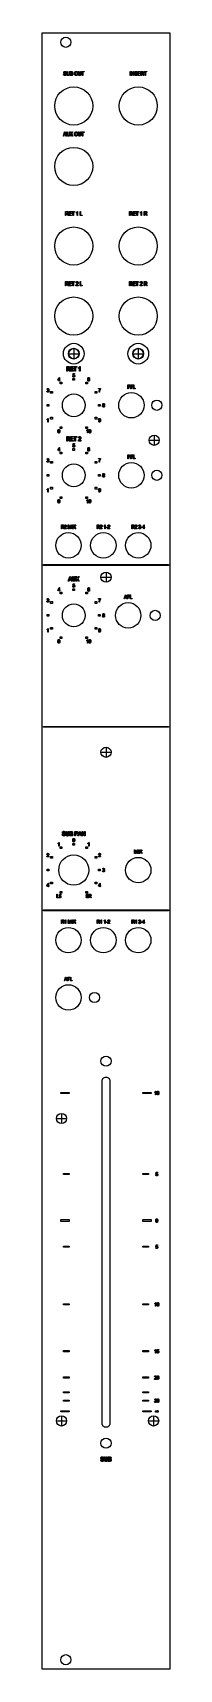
# Model space of a CAD drawing. Header units: millimetres. Extents: x 0 to 40, y 0 to 514.
import ezdxf

# ---------------------------------------------------------------- set-up
doc = ezdxf.new("R2010")
doc.units = ezdxf.units.MM
for name, color, linetype in [('CSK_NO_STUDS', 6, 'CONTINUOUS'), ('CUT', 1, 'CONTINUOUS'), ('LEGEND', 2, 'CONTINUOUS'), ('OUTLINE', 7, 'CONTINUOUS'), ('STUDS', 5, 'CONTINUOUS')]:
    doc.layers.add(name, color=color, linetype=linetype)

msp = doc.modelspace()

# ---------------------------------------------------------------- linework, layer by layer
at = {"layer": 'CSK_NO_STUDS'}
for centre, radius in [((9.99, 413.2), 3.25), ((30.31, 413.2), 3.25), ((9.99, 413.2), 1.7), ((30.31, 413.2), 1.7)]:
    msp.add_circle(centre, radius, dxfattribs=at)
at = {"layer": 'CUT'}
msp.add_lwpolyline([(21.35, 77.2), (21.3397, 77.0434), (21.3091, 76.8894), (21.2587, 76.7408), (21.1892, 76.6), (21.102, 76.4695), (20.9985, 76.3515), (20.8805, 76.248), (20.75, 76.1608), (20.6092, 76.0913), (20.4606, 76.0409), (20.3066, 76.0103), (20.15, 76), (19.9934, 76.0103), (19.8394, 76.0409), (19.6908, 76.0913), (19.55, 76.1608), (19.4195, 76.248), (19.3015, 76.3515), (19.198, 76.4695), (19.1108, 76.6), (19.0413, 76.7408), (18.9909, 76.8894), (18.9603, 77.0434), (18.95, 77.2), (18.95, 184.8), (18.9603, 184.9566), (18.9909, 185.1106), (19.0413, 185.2592), (19.1108, 185.4), (19.198, 185.5305), (19.3015, 185.6485), (19.4195, 185.752), (19.55, 185.8392), (19.6908, 185.9087), (19.8394, 185.9591), (19.9934, 185.9897), (20.15, 186), (20.3066, 185.9897), (20.4606, 185.9591), (20.6092, 185.9087), (20.75, 185.8392), (20.8805, 185.752), (20.9985, 185.6485), (21.102, 185.5305), (21.1892, 185.4), (21.2587, 185.2592), (21.3091, 185.1106), (21.3397, 184.9566), (21.35, 184.8)], close=True, dxfattribs=at)
for centre, radius in [((7.5, 511), 1.6), ((9.99, 491), 6), ((30.31, 491), 6), ((9.99, 472), 6), ((9.99, 447), 6), ((30.31, 447), 6), ((9.99, 425), 6), ((30.31, 425), 6), ((28.15, 397), 4), ((9.99, 397), 3.6), ((36.15, 397), 1.6), ((9.99, 375), 3.6), ((28.15, 375), 4), ((36.15, 375), 1.6), ((8.31, 353), 4), ((19.31, 353), 4), ((30.31, 353), 4), ((9.99, 331), 3.6), ((27.15, 331), 4), ((35.65, 331), 1.6), ((9.99, 251), 4.75), ((30.31, 251), 4), ((8.31, 229), 4), ((19.31, 229), 4), ((30.31, 229), 4), ((8.31, 211), 4), ((16.51, 211), 1.6), ((20.15, 191), 1.6), ((20.15, 71), 1.6), ((7.5, 3), 1.6)]:
    msp.add_circle(centre, radius, dxfattribs=at)
at = {"layer": 'LEGEND'}
for points in [[(6.7767, 500.9697), (6.9086, 500.9838), (6.9116, 500.9579), (6.9155, 500.9336), (6.9202, 500.9106), (6.9258, 500.8892), (6.9322, 500.8692), (6.9395, 500.8507), (6.9475, 500.8337), (6.9565, 500.8181), (6.9663, 500.8036), (6.9771, 500.7899), (6.989, 500.7769), (7.0018, 500.7646), (7.0157, 500.7531), (7.0305, 500.7422), (7.0464, 500.7321), (7.0632, 500.7228), (7.0809, 500.7143), (7.0991, 500.707), (7.1178, 500.7008), (7.1371, 500.6957), (7.1569, 500.6918), (7.1773, 500.689), (7.1982, 500.6873), (7.2197, 500.6867), (7.25, 500.6877), (7.2786, 500.6905), (7.3054, 500.6953), (7.3305, 500.702), (7.3539, 500.7106), (7.3755, 500.7211), (7.3954, 500.7335), (7.4135, 500.7478), (7.4297, 500.7636), (7.4437, 500.7806), (7.4555, 500.7987), (7.4652, 500.818), (7.4728, 500.8384), (7.4782, 500.8599), (7.4814, 500.8826), (7.4825, 500.9064), (7.4821, 500.9205), (7.4809, 500.9341), (7.479, 500.9473), (7.4762, 500.9599), (7.4727, 500.9722), (7.4684, 500.984), (7.4633, 500.9953), (7.4574, 501.0062), (7.4508, 501.0166), (7.4433, 501.0266), (7.4351, 501.036), (7.426, 501.045), (7.4162, 501.0535), (7.4055, 501.0615), (7.3941, 501.069), (7.3818, 501.0761), (7.3674, 501.0832), (7.3492, 501.0911), (7.3274, 501.0996), (7.302, 501.1088), (7.2728, 501.1187), (7.24, 501.1293), (7.2036, 501.1406), (7.1634, 501.1525), (7.1274, 501.1635), (7.0941, 501.1746), (7.0635, 501.1856), (7.0356, 501.1967), (7.0103, 501.2078), (6.9878, 501.219), (6.9679, 501.2301), (6.9507, 501.2413), (6.9354, 501.2529), (6.9209, 501.2652), (6.9072, 501.2783), (6.8945, 501.2922), (6.8826, 501.3068), (6.8716, 501.3221), (6.8615, 501.3383), (6.8523, 501.3551), (6.8441, 501.3727), (6.8369, 501.3908), (6.8309, 501.4094), (6.8259, 501.4286), (6.8221, 501.4484), (6.8193, 501.4688), (6.8177, 501.4897), (6.8171, 501.5111), (6.8187, 501.5494), (6.8235, 501.5858), (6.8314, 501.6204), (6.8424, 501.6533), (6.8566, 501.6844), (6.874, 501.7137), (6.8945, 501.7412), (6.9182, 501.7669), (6.9446, 501.7902), (6.9732, 501.8103), (7.0039, 501.8274), (7.0369, 501.8414), (7.072, 501.8522), (7.1094, 501.86), (7.1489, 501.8647), (7.1907, 501.8662), (7.2197, 501.8655), (7.2477, 501.8633), (7.2749, 501.8597), (7.3011, 501.8546), (7.3264, 501.848), (7.3508, 501.84), (7.3742, 501.8305), (7.3968, 501.8196), (7.4183, 501.8074), (7.4385, 501.7938), (7.4575, 501.779), (7.4752, 501.7629), (7.4918, 501.7456), (7.507, 501.727), (7.5211, 501.7072), (7.5339, 501.686), (7.5454, 501.6638), (7.5555, 501.6406), (7.5641, 501.6165), (7.5714, 501.5913), (7.5772, 501.5653), (7.5816, 501.5382), (7.5846, 501.5102), (7.5862, 501.4812), (7.4517, 501.4689), (7.4482, 501.4993), (7.4431, 501.5277), (7.4362, 501.5541), (7.4277, 501.5784), (7.4174, 501.6006), (7.4055, 501.6209), (7.3919, 501.6391), (7.3766, 501.6553), (7.3596, 501.6695), (7.341, 501.6818), (7.3208, 501.6922), (7.2989, 501.7008), (7.2754, 501.7074), (7.2503, 501.7121), (7.2235, 501.715), (7.1951, 501.7159), (7.1663, 501.7151), (7.1393, 501.7126), (7.114, 501.7084), (7.0905, 501.7026), (7.0687, 501.6951), (7.0487, 501.686), (7.0305, 501.6752), (7.014, 501.6627), (6.9994, 501.649), (6.9867, 501.6342), (6.976, 501.6185), (6.9672, 501.6018), (6.9604, 501.5841), (6.9555, 501.5654), (6.9526, 501.5458), (6.9516, 501.5252), (6.9523, 501.5062), (6.9545, 501.4883), (6.958, 501.4715), (6.963, 501.4558), (6.9695, 501.4411), (6.9773, 501.4276), (6.9866, 501.4152), (6.9973, 501.4039), (7.0105, 501.3931), (7.0273, 501.3823), (7.0477, 501.3715), (7.0716, 501.3606), (7.0991, 501.3497), (7.1301, 501.3388), (7.1648, 501.3279), (7.203, 501.3169), (7.2406, 501.3063), (7.2754, 501.2961), (7.3072, 501.2862), (7.3361, 501.2767), (7.3622, 501.2675), (7.3853, 501.2587), (7.4054, 501.2503), (7.4227, 501.2422), (7.4461, 501.2294), (7.4681, 501.2156), (7.4886, 501.2009), (7.5075, 501.1852), (7.525, 501.1685), (7.541, 501.1508), (7.5556, 501.1322), (7.5686, 501.1125), (7.5801, 501.092), (7.5901, 501.0704), (7.5986, 501.0478), (7.6055, 501.0243), (7.6109, 500.9998), (7.6148, 500.9744), (7.6171, 500.9479), (7.6178, 500.9205), (7.617, 500.8931), (7.6146, 500.8664), (7.6105, 500.8402), (7.6049, 500.8147), (7.5976, 500.7898), (7.5887, 500.7655), (7.5781, 500.7418), (7.566, 500.7188), (7.5524, 500.6967), (7.5377, 500.676), (7.5218, 500.6567), (7.5048, 500.6387), (7.4866, 500.6221), (7.4672, 500.6068), (7.4466, 500.5929), (7.4249, 500.5804), (7.402, 500.5692), (7.378, 500.5596), (7.3529, 500.5514), (7.3266, 500.5448), (7.2992, 500.5396), (7.2706, 500.5359), (7.2409, 500.5337), (7.21, 500.5329), (7.1623, 500.5348), (7.117, 500.5403), (7.0742, 500.5495), (7.0339, 500.5624), (6.9961, 500.5789), (6.9608, 500.5992), (6.9279, 500.6231), (6.8976, 500.6507), (6.8702, 500.6814), (6.8463, 500.7148), (6.826, 500.7508), (6.8091, 500.7893), (6.7958, 500.8305), (6.7859, 500.8743), (6.7796, 500.9207), (6.7767, 500.9697)], [(8.4985, 501.8442), (8.6391, 501.8442), (8.6391, 501.0998), (8.6386, 501.0541), (8.6368, 501.0104), (8.634, 500.9689), (8.63, 500.9294), (8.6249, 500.8921), (8.6186, 500.8568), (8.6112, 500.8237), (8.6026, 500.7926), (8.5926, 500.7634), (8.5807, 500.7358), (8.5669, 500.7098), (8.5512, 500.6853), (8.5337, 500.6624), (8.5143, 500.6411), (8.4931, 500.6214), (8.4699, 500.6032), (8.4451, 500.5869), (8.4185, 500.5728), (8.3904, 500.5609), (8.3606, 500.5511), (8.3292, 500.5436), (8.2962, 500.5381), (8.2615, 500.5349), (8.2252, 500.5338), (8.1745, 500.5357), (8.1271, 500.5416), (8.083, 500.5513), (8.0422, 500.565), (8.0047, 500.5825), (7.9705, 500.604), (7.9395, 500.6293), (7.9118, 500.6586), (7.8874, 500.6928), (7.8663, 500.733), (7.8484, 500.7791), (7.8337, 500.8313), (7.8223, 500.8894), (7.8142, 500.9536), (7.8093, 501.0237), (7.8077, 501.0998), (7.8077, 501.8442), (7.9474, 501.8442), (7.9474, 501.1007), (7.9478, 501.0585), (7.9491, 501.0193), (7.9513, 500.9831), (7.9542, 500.95), (7.9581, 500.9198), (7.9627, 500.8927), (7.9683, 500.8686), (7.9747, 500.8476), (7.982, 500.8286), (7.9905, 500.8108), (8, 500.7941), (8.0106, 500.7787), (8.0223, 500.7644), (8.0351, 500.7512), (8.0489, 500.7393), (8.0639, 500.7285), (8.0798, 500.7189), (8.0965, 500.7106), (8.1141, 500.7036), (8.1325, 500.6978), (8.1518, 500.6933), (8.1719, 500.6902), (8.1928, 500.6882), (8.2146, 500.6876), (8.2507, 500.6889), (8.2842, 500.6929), (8.3151, 500.6995), (8.3435, 500.7087), (8.3693, 500.7206), (8.3925, 500.7351), (8.4132, 500.7522), (8.4313, 500.772), (8.447, 500.7956), (8.4607, 500.8242), (8.4722, 500.8577), (8.4817, 500.8963), (8.489, 500.9399), (8.4943, 500.9885), (8.4974, 501.0421), (8.4985, 501.1007)], [(8.8685, 500.5558), (8.8685, 501.8442), (9.2649, 501.8442), (9.2942, 501.8437), (9.322, 501.8419), (9.3482, 501.839), (9.3728, 501.8349), (9.3958, 501.8296), (9.4173, 501.8232), (9.4373, 501.8156), (9.4556, 501.8069), (9.4728, 501.7969), (9.4892, 501.7856), (9.5048, 501.773), (9.5196, 501.7591), (9.5336, 501.7439), (9.5468, 501.7274), (9.5592, 501.7096), (9.5708, 501.6904), (9.5813, 501.6704), (9.5904, 501.6498), (9.5981, 501.6288), (9.6044, 501.6072), (9.6093, 501.585), (9.6128, 501.5624), (9.6149, 501.5392), (9.6156, 501.5155), (9.615, 501.4936), (9.6132, 501.4722), (9.6101, 501.4514), (9.6059, 501.4312), (9.6005, 501.4114), (9.5938, 501.3923), (9.586, 501.3736), (9.5769, 501.3556), (9.5668, 501.3382), (9.5556, 501.3217), (9.5435, 501.3061), (9.5303, 501.2914), (9.5162, 501.2776), (9.5011, 501.2646), (9.485, 501.2525), (9.4679, 501.2413), (9.4904, 501.2322), (9.5116, 501.2217), (9.5316, 501.2096), (9.5504, 501.1962), (9.568, 501.1812), (9.5844, 501.1648), (9.5995, 501.1469), (9.6134, 501.1275), (9.6259, 501.1068), (9.6367, 501.0849), (9.6458, 501.0619), (9.6533, 501.0377), (9.6591, 501.0124), (9.6632, 500.9858), (9.6657, 500.9582), (9.6666, 500.9293), (9.6658, 500.9005), (9.6636, 500.8726), (9.6598, 500.8456), (9.6546, 500.8195), (9.6479, 500.7943), (9.6396, 500.77), (9.6299, 500.7466), (9.6187, 500.7241), (9.6062, 500.7027), (9.5927, 500.6829), (9.5782, 500.6646), (9.5627, 500.6478), (9.5463, 500.6325), (9.5288, 500.6188), (9.5103, 500.6065), (9.4908, 500.5958), (9.4699, 500.5864), (9.4471, 500.5783), (9.4224, 500.5714), (9.3959, 500.5658), (9.3675, 500.5614), (9.3372, 500.5583), (9.3051, 500.5564), (9.2711, 500.5558)], [(9.0083, 501.3028), (9.2368, 501.3028), (9.2584, 501.303), (9.2784, 501.3036), (9.2967, 501.3046), (9.3135, 501.3059), (9.3286, 501.3076), (9.3421, 501.3098), (9.354, 501.3123), (9.3642, 501.3151), (9.3775, 501.3201), (9.3899, 501.3259), (9.4016, 501.3325), (9.4124, 501.3399), (9.4225, 501.348), (9.4319, 501.3569), (9.4404, 501.3666), (9.4482, 501.3771), (9.4551, 501.3885), (9.461, 501.4008), (9.4661, 501.4141), (9.4702, 501.4284), (9.4735, 501.4437), (9.4758, 501.4599), (9.4771, 501.4771), (9.4776, 501.4953), (9.4772, 501.5123), (9.4759, 501.5286), (9.4738, 501.5441), (9.4709, 501.5589), (9.4671, 501.573), (9.4625, 501.5864), (9.4571, 501.599), (9.4508, 501.6109), (9.4438, 501.622), (9.4363, 501.6322), (9.4282, 501.6415), (9.4196, 501.6499), (9.4104, 501.6574), (9.4007, 501.664), (9.3904, 501.6698), (9.3796, 501.6746), (9.3674, 501.6787), (9.353, 501.6823), (9.3364, 501.6853), (9.3175, 501.6878), (9.2965, 501.6897), (9.2732, 501.6911), (9.2478, 501.6919), (9.2201, 501.6922), (9.0083, 501.6922)], [(9.0083, 500.7078), (9.2711, 500.7078), (9.2921, 500.7081), (9.3117, 500.7088), (9.3299, 500.71), (9.3466, 500.7118), (9.362, 500.714), (9.3759, 500.7167), (9.3883, 500.7199), (9.3994, 500.7236), (9.4139, 500.7298), (9.4275, 500.7369), (9.4402, 500.7449), (9.452, 500.7538), (9.4629, 500.7637), (9.473, 500.7745), (9.4821, 500.7862), (9.4903, 500.7988), (9.4977, 500.8123), (9.504, 500.8266), (9.5094, 500.8418), (9.5137, 500.8578), (9.5172, 500.8746), (9.5196, 500.8923), (9.5211, 500.9108), (9.5215, 500.9302), (9.5211, 500.9481), (9.5197, 500.9652), (9.5173, 500.9817), (9.5141, 500.9975), (9.5099, 501.0126), (9.5047, 501.027), (9.4987, 501.0407), (9.4917, 501.0537), (9.4839, 501.0659), (9.4754, 501.0772), (9.4663, 501.0877), (9.4566, 501.0974), (9.4462, 501.1062), (9.4352, 501.1141), (9.4236, 501.1212), (9.4112, 501.1275), (9.3977, 501.1329), (9.3824, 501.1377), (9.3652, 501.1417), (9.3463, 501.145), (9.3256, 501.1475), (9.3031, 501.1493), (9.2787, 501.1504), (9.2526, 501.1508), (9.0083, 501.1508)], [(10.2291, 501.1833), (10.2313, 501.2633), (10.2381, 501.3386), (10.2495, 501.409), (10.2653, 501.4748), (10.2857, 501.5357), (10.3106, 501.5919), (10.3401, 501.6433), (10.3741, 501.69), (10.4114, 501.7315), (10.451, 501.7675), (10.4929, 501.7979), (10.5369, 501.8228), (10.5832, 501.8422), (10.6317, 501.856), (10.6824, 501.8643), (10.7353, 501.8671), (10.7699, 501.8659), (10.8036, 501.8621), (10.8367, 501.856), (10.8689, 501.8473), (10.9004, 501.8362), (10.9311, 501.8226), (10.961, 501.8065), (10.9902, 501.788), (11.0182, 501.7671), (11.0448, 501.744), (11.0698, 501.7186), (11.0934, 501.691), (11.1154, 501.6611), (11.136, 501.629), (11.155, 501.5947), (11.1726, 501.5582), (11.1883, 501.5196), (11.202, 501.4792), (11.2135, 501.437), (11.223, 501.393), (11.2303, 501.3473), (11.2356, 501.2997), (11.2388, 501.2503), (11.2398, 501.1991), (11.2378, 501.1292), (11.2317, 501.0625), (11.2215, 500.9992), (11.2073, 500.9392), (11.189, 500.8825), (11.1666, 500.8292), (11.1402, 500.7791), (11.1097, 500.7324), (11.0725, 500.6859), (11.0325, 500.6455), (10.9898, 500.6114), (10.9443, 500.5834), (10.896, 500.5617), (10.8449, 500.5462), (10.7911, 500.5369), (10.7344, 500.5338), (10.6774, 500.537), (10.6233, 500.5465), (10.5719, 500.5625), (10.5235, 500.5848), (10.4779, 500.6134), (10.4352, 500.6485), (10.3953, 500.6899), (10.3583, 500.7377), (10.328, 500.785), (10.3017, 500.8348), (10.2795, 500.8869), (10.2614, 500.9414), (10.2472, 500.9983), (10.2371, 501.0576), (10.2311, 501.1192), (10.2291, 501.1833)], [(10.3732, 501.1807), (10.3748, 501.1228), (10.3798, 501.0682), (10.388, 501.017), (10.3995, 500.9692), (10.4142, 500.9246), (10.4323, 500.8835), (10.4536, 500.8456), (10.4782, 500.8111), (10.5052, 500.7803), (10.5336, 500.7536), (10.5634, 500.731), (10.5946, 500.7125), (10.6272, 500.6982), (10.6612, 500.6879), (10.6967, 500.6817), (10.7336, 500.6797), (10.7712, 500.6818), (10.8074, 500.688), (10.8419, 500.6984), (10.8749, 500.7129), (10.9064, 500.7315), (10.9363, 500.7543), (10.9647, 500.7813), (10.9915, 500.8124), (11.0159, 500.8475), (11.0371, 500.8866), (11.055, 500.9295), (11.0696, 500.9763), (11.081, 501.027), (11.0892, 501.0817), (11.094, 501.1402), (11.0957, 501.2026), (11.0948, 501.2436), (11.0923, 501.2835), (11.0881, 501.3223), (11.0823, 501.36), (11.0747, 501.3965), (11.0655, 501.432), (11.0546, 501.4664), (11.0421, 501.4997), (11.0311, 501.5241), (11.0188, 501.5473), (11.0052, 501.5692), (10.9903, 501.5899), (10.9741, 501.6093), (10.9566, 501.6275), (10.9378, 501.6444), (10.9177, 501.6601), (10.8967, 501.6742), (10.8752, 501.6864), (10.8532, 501.6968), (10.8308, 501.7053), (10.8079, 501.7118), (10.7844, 501.7165), (10.7606, 501.7194), (10.7362, 501.7203), (10.6975, 501.7183), (10.6606, 501.7121), (10.6254, 501.7018), (10.5919, 501.6874), (10.5602, 501.6688), (10.5303, 501.6462), (10.5021, 501.6194), (10.4756, 501.5885), (10.4516, 501.5533), (10.4308, 501.5135), (10.4132, 501.4693), (10.3988, 501.4206), (10.3876, 501.3674), (10.3796, 501.3096), (10.3748, 501.2474), (10.3732, 501.1807)], [(12.1073, 501.8442), (12.2479, 501.8442), (12.2479, 501.0998), (12.2473, 501.0541), (12.2456, 501.0104), (12.2428, 500.9689), (12.2388, 500.9294), (12.2337, 500.8921), (12.2274, 500.8568), (12.22, 500.8237), (12.2114, 500.7926), (12.2014, 500.7634), (12.1895, 500.7358), (12.1757, 500.7098), (12.16, 500.6853), (12.1425, 500.6624), (12.1231, 500.6411), (12.1018, 500.6214), (12.0787, 500.6032), (12.0538, 500.5869), (12.0273, 500.5728), (11.9992, 500.5609), (11.9694, 500.5511), (11.938, 500.5436), (11.9049, 500.5381), (11.8703, 500.5349), (11.8339, 500.5338), (11.7833, 500.5357), (11.7359, 500.5416), (11.6918, 500.5513), (11.651, 500.565), (11.6135, 500.5825), (11.5793, 500.604), (11.5483, 500.6293), (11.5206, 500.6586), (11.4962, 500.6928), (11.475, 500.733), (11.4571, 500.7791), (11.4425, 500.8313), (11.4311, 500.8894), (11.423, 500.9536), (11.4181, 501.0237), (11.4165, 501.0998), (11.4165, 501.8442), (11.5562, 501.8442), (11.5562, 501.1007), (11.5566, 501.0585), (11.5579, 501.0193), (11.56, 500.9831), (11.563, 500.95), (11.5669, 500.9198), (11.5715, 500.8927), (11.5771, 500.8686), (11.5835, 500.8476), (11.5908, 500.8286), (11.5992, 500.8108), (11.6088, 500.7941), (11.6194, 500.7787), (11.6311, 500.7644), (11.6439, 500.7512), (11.6577, 500.7393), (11.6727, 500.7285), (11.6886, 500.7189), (11.7053, 500.7106), (11.7229, 500.7036), (11.7413, 500.6978), (11.7606, 500.6933), (11.7807, 500.6902), (11.8016, 500.6882), (11.8234, 500.6876), (11.8595, 500.6889), (11.893, 500.6929), (11.9239, 500.6995), (11.9523, 500.7087), (11.9781, 500.7206), (12.0013, 500.7351), (12.022, 500.7522), (12.04, 500.772), (12.0558, 500.7956), (12.0695, 500.8242), (12.081, 500.8577), (12.0905, 500.8963), (12.0978, 500.9399), (12.1031, 500.9885), (12.1062, 501.0421), (12.1073, 501.1007)], [(12.7533, 500.5558), (12.7533, 501.6922), (12.4052, 501.6922), (12.4052, 501.8442), (13.2428, 501.8442), (13.2428, 501.6922), (12.893, 501.6922), (12.893, 500.5558)], [(27.7449, 500.5558), (27.7449, 501.8442), (27.8847, 501.8442), (27.8847, 500.5558)], [(28.1246, 500.5558), (28.1246, 501.8442), (28.2679, 501.8442), (28.8233, 500.8326), (28.8233, 501.8442), (28.9569, 501.8442), (28.9569, 500.5558), (28.8137, 500.5558), (28.2591, 501.5683), (28.2591, 500.5558)], [(29.1468, 500.9697), (29.2786, 500.9838), (29.2817, 500.9579), (29.2856, 500.9336), (29.2903, 500.9106), (29.2959, 500.8892), (29.3023, 500.8692), (29.3095, 500.8507), (29.3176, 500.8337), (29.3265, 500.8181), (29.3363, 500.8036), (29.3472, 500.7899), (29.359, 500.7769), (29.3719, 500.7646), (29.3857, 500.7531), (29.4006, 500.7422), (29.4164, 500.7321), (29.4333, 500.7228), (29.4509, 500.7143), (29.4691, 500.707), (29.4878, 500.7008), (29.5071, 500.6957), (29.5269, 500.6918), (29.5473, 500.689), (29.5683, 500.6873), (29.5897, 500.6867), (29.6201, 500.6877), (29.6487, 500.6905), (29.6755, 500.6953), (29.7006, 500.702), (29.7239, 500.7106), (29.7455, 500.7211), (29.7654, 500.7335), (29.7835, 500.7478), (29.7997, 500.7636), (29.8137, 500.7806), (29.8256, 500.7987), (29.8353, 500.818), (29.8428, 500.8384), (29.8482, 500.8599), (29.8515, 500.8826), (29.8525, 500.9064), (29.8521, 500.9205), (29.851, 500.9341), (29.849, 500.9473), (29.8463, 500.9599), (29.8427, 500.9722), (29.8384, 500.984), (29.8334, 500.9953), (29.8275, 501.0062), (29.8208, 501.0166), (29.8134, 501.0266), (29.8051, 501.036), (29.7961, 501.045), (29.7862, 501.0535), (29.7756, 501.0615), (29.7641, 501.069), (29.7519, 501.0761), (29.7374, 501.0832), (29.7193, 501.0911), (29.6975, 501.0996), (29.672, 501.1088), (29.6429, 501.1187), (29.6101, 501.1293), (29.5736, 501.1406), (29.5335, 501.1525), (29.4975, 501.1635), (29.4642, 501.1746), (29.4335, 501.1856), (29.4056, 501.1967), (29.3804, 501.2078), (29.3578, 501.219), (29.338, 501.2301), (29.3208, 501.2413), (29.3054, 501.2529), (29.2909, 501.2652), (29.2773, 501.2783), (29.2645, 501.2922), (29.2527, 501.3068), (29.2417, 501.3221), (29.2316, 501.3383), (29.2224, 501.3551), (29.2141, 501.3727), (29.207, 501.3908), (29.2009, 501.4094), (29.196, 501.4286), (29.1921, 501.4484), (29.1894, 501.4688), (29.1877, 501.4897), (29.1872, 501.5111), (29.1888, 501.5494), (29.1935, 501.5858), (29.2014, 501.6204), (29.2125, 501.6533), (29.2267, 501.6844), (29.2441, 501.7137), (29.2646, 501.7412), (29.2883, 501.7669), (29.3146, 501.7902), (29.3432, 501.8103), (29.374, 501.8274), (29.4069, 501.8414), (29.4421, 501.8522), (29.4794, 501.86), (29.519, 501.8647), (29.5607, 501.8662), (29.5897, 501.8655), (29.6178, 501.8633), (29.6449, 501.8597), (29.6711, 501.8546), (29.6964, 501.848), (29.7208, 501.84), (29.7443, 501.8305), (29.7668, 501.8196), (29.7883, 501.8074), (29.8085, 501.7938), (29.8275, 501.779), (29.8453, 501.7629), (29.8618, 501.7456), (29.8771, 501.727), (29.8911, 501.7072), (29.9039, 501.686), (29.9154, 501.6638), (29.9255, 501.6406), (29.9342, 501.6165), (29.9414, 501.5913), (29.9472, 501.5653), (29.9517, 501.5382), (29.9547, 501.5102), (29.9562, 501.4812), (29.8218, 501.4689), (29.8183, 501.4993), (29.8131, 501.5277), (29.8063, 501.5541), (29.7977, 501.5784), (29.7875, 501.6006), (29.7755, 501.6209), (29.7619, 501.6391), (29.7466, 501.6553), (29.7297, 501.6695), (29.7111, 501.6818), (29.6908, 501.6922), (29.6689, 501.7008), (29.6454, 501.7074), (29.6203, 501.7121), (29.5935, 501.715), (29.5651, 501.7159), (29.5363, 501.7151), (29.5093, 501.7126), (29.484, 501.7084), (29.4605, 501.7026), (29.4388, 501.6951), (29.4188, 501.686), (29.4006, 501.6752), (29.3841, 501.6627), (29.3694, 501.649), (29.3568, 501.6342), (29.346, 501.6185), (29.3373, 501.6018), (29.3304, 501.5841), (29.3256, 501.5654), (29.3226, 501.5458), (29.3217, 501.5252), (29.3224, 501.5062), (29.3245, 501.4883), (29.3281, 501.4715), (29.3331, 501.4558), (29.3395, 501.4411), (29.3474, 501.4276), (29.3567, 501.4152), (29.3674, 501.4039), (29.3806, 501.3931), (29.3974, 501.3823), (29.4177, 501.3715), (29.4416, 501.3606), (29.4691, 501.3497), (29.5002, 501.3388), (29.5348, 501.3279), (29.573, 501.3169), (29.6107, 501.3063), (29.6454, 501.2961), (29.6773, 501.2862), (29.7062, 501.2767), (29.7322, 501.2675), (29.7553, 501.2587), (29.7755, 501.2503), (29.7928, 501.2422), (29.8162, 501.2294), (29.8381, 501.2156), (29.8586, 501.2009), (29.8776, 501.1852), (29.8951, 501.1685), (29.9111, 501.1508), (29.9256, 501.1322), (29.9387, 501.1125), (29.9502, 501.092), (29.9602, 501.0704), (29.9687, 501.0478), (29.9756, 501.0243), (29.981, 500.9998), (29.9848, 500.9744), (29.9871, 500.9479), (29.9879, 500.9205), (29.9871, 500.8931), (29.9846, 500.8664), (29.9806, 500.8402), (29.9749, 500.8147), (29.9676, 500.7898), (29.9587, 500.7655), (29.9482, 500.7418), (29.936, 500.7188), (29.9225, 500.6967), (29.9078, 500.676), (29.8919, 500.6567), (29.8748, 500.6387), (29.8566, 500.6221), (29.8372, 500.6068), (29.8167, 500.5929), (29.795, 500.5804), (29.7721, 500.5692), (29.7481, 500.5596), (29.7229, 500.5514), (29.6966, 500.5448), (29.6692, 500.5396), (29.6406, 500.5359), (29.6109, 500.5337), (29.5801, 500.5329), (29.5323, 500.5348), (29.487, 500.5403), (29.4443, 500.5495), (29.404, 500.5624), (29.3661, 500.5789), (29.3308, 500.5992), (29.298, 500.6231), (29.2676, 500.6507), (29.2403, 500.6814), (29.2164, 500.7148), (29.196, 500.7508), (29.1792, 500.7893), (29.1658, 500.8305), (29.156, 500.8743), (29.1496, 500.9207), (29.1468, 500.9697)], [(30.1812, 500.5558), (30.1812, 501.8442), (30.945, 501.8442), (30.945, 501.6922), (30.321, 501.6922), (30.321, 501.2976), (30.9055, 501.2976), (30.9055, 501.1464), (30.321, 501.1464), (30.321, 500.7078), (30.9696, 500.7078), (30.9696, 500.5558)], [(31.1621, 500.5558), (31.1621, 501.8442), (31.6306, 501.8442), (31.666, 501.8437), (31.6991, 501.842), (31.7298, 501.8392), (31.7581, 501.8352), (31.784, 501.8302), (31.8075, 501.824), (31.8285, 501.8166), (31.8472, 501.8082), (31.8643, 501.7984), (31.8806, 501.7872), (31.8961, 501.7744), (31.9108, 501.7602), (31.9248, 501.7444), (31.9379, 501.7272), (31.9503, 501.7085), (31.9619, 501.6882), (31.9724, 501.6668), (31.9815, 501.6446), (31.9892, 501.6215), (31.9955, 501.5976), (32.0004, 501.5728), (32.0039, 501.5473), (32.006, 501.5208), (32.0067, 501.4936), (32.0055, 501.4579), (32.002, 501.4241), (31.996, 501.3919), (31.9877, 501.3615), (31.977, 501.3328), (31.964, 501.3059), (31.9485, 501.2806), (31.9307, 501.2571), (31.9106, 501.2355), (31.8884, 501.216), (31.864, 501.1985), (31.8374, 501.1831), (31.8087, 501.1697), (31.7779, 501.1584), (31.7448, 501.1492), (31.7097, 501.142), (31.7239, 501.1332), (31.7373, 501.1244), (31.7499, 501.1155), (31.7615, 501.1066), (31.7723, 501.0977), (31.7822, 501.0888), (31.7912, 501.0798), (31.7993, 501.0708), (31.8147, 501.0521), (31.8296, 501.0328), (31.844, 501.0131), (31.858, 500.9928), (31.8715, 500.972), (31.8845, 500.9507), (31.8971, 500.9288), (31.9092, 500.9064), (32.0937, 500.5558), (31.918, 500.5558), (31.7773, 500.8238), (31.7575, 500.8616), (31.739, 500.8961), (31.7217, 500.9274), (31.7056, 500.9554), (31.6908, 500.9803), (31.6772, 501.002), (31.6649, 501.0204), (31.6538, 501.0356), (31.6435, 501.0487), (31.6331, 501.0607), (31.6229, 501.0715), (31.6128, 501.0812), (31.6027, 501.0899), (31.5927, 501.0974), (31.5828, 501.1038), (31.573, 501.109), (31.5627, 501.1135), (31.5515, 501.1173), (31.5393, 501.1205), (31.5261, 501.1232), (31.5119, 501.1253), (31.4968, 501.1267), (31.4807, 501.1276), (31.4636, 501.1279), (31.3018, 501.1279), (31.3018, 500.5558)], [(31.3018, 501.2756), (31.6024, 501.2756), (31.6263, 501.276), (31.6487, 501.2771), (31.6696, 501.2789), (31.689, 501.2815), (31.7069, 501.2849), (31.7234, 501.2889), (31.7384, 501.2938), (31.7518, 501.2993), (31.7643, 501.3057), (31.776, 501.3129), (31.7871, 501.3209), (31.7975, 501.3299), (31.8073, 501.3396), (31.8164, 501.3502), (31.8249, 501.3617), (31.8327, 501.374), (31.8397, 501.387), (31.8458, 501.4006), (31.8509, 501.4146), (31.8551, 501.4292), (31.8584, 501.4443), (31.8607, 501.4599), (31.8621, 501.476), (31.8626, 501.4927), (31.8617, 501.5164), (31.859, 501.5388), (31.8546, 501.56), (31.8483, 501.5798), (31.8403, 501.5983), (31.8305, 501.6155), (31.8188, 501.6314), (31.8055, 501.646), (31.7903, 501.6591), (31.7734, 501.6705), (31.7548, 501.6801), (31.7345, 501.6879), (31.7124, 501.694), (31.6886, 501.6984), (31.6631, 501.701), (31.6358, 501.7019), (31.3018, 501.7019)], [(32.4989, 500.5558), (32.4989, 501.6922), (32.1509, 501.6922), (32.1509, 501.8442), (32.9885, 501.8442), (32.9885, 501.6922), (32.6387, 501.6922), (32.6387, 500.5558)], [(6.7082, 481.5558), (7.1142, 482.8442), (7.2645, 482.8442), (7.6969, 481.5558), (7.537, 481.5558), (7.4139, 481.946), (6.9727, 481.946), (6.8567, 481.5558)], [(7.0131, 482.0849), (7.3709, 482.0849), (7.261, 482.4417), (7.2487, 482.4818), (7.2372, 482.52), (7.2266, 482.5563), (7.2168, 482.5907), (7.2079, 482.6231), (7.1999, 482.6536), (7.1926, 482.6822), (7.1863, 482.7089), (7.181, 482.6779), (7.1751, 482.647), (7.1688, 482.6162), (7.1619, 482.5854), (7.1545, 482.5547), (7.1466, 482.524), (7.1381, 482.4934), (7.1292, 482.4628)], [(8.4985, 482.8442), (8.6391, 482.8442), (8.6391, 482.0998), (8.6386, 482.0541), (8.6368, 482.0104), (8.634, 481.9689), (8.63, 481.9294), (8.6249, 481.8921), (8.6186, 481.8568), (8.6112, 481.8237), (8.6026, 481.7926), (8.5926, 481.7634), (8.5807, 481.7358), (8.5669, 481.7098), (8.5512, 481.6853), (8.5337, 481.6624), (8.5143, 481.6411), (8.4931, 481.6214), (8.4699, 481.6032), (8.4451, 481.5869), (8.4185, 481.5728), (8.3904, 481.5609), (8.3606, 481.5511), (8.3292, 481.5436), (8.2962, 481.5381), (8.2615, 481.5349), (8.2252, 481.5338), (8.1745, 481.5357), (8.1271, 481.5416), (8.083, 481.5513), (8.0422, 481.565), (8.0047, 481.5825), (7.9705, 481.604), (7.9395, 481.6293), (7.9118, 481.6586), (7.8874, 481.6928), (7.8663, 481.733), (7.8484, 481.7791), (7.8337, 481.8313), (7.8223, 481.8894), (7.8142, 481.9536), (7.8093, 482.0237), (7.8077, 482.0998), (7.8077, 482.8442), (7.9474, 482.8442), (7.9474, 482.1007), (7.9478, 482.0585), (7.9491, 482.0193), (7.9513, 481.9831), (7.9542, 481.95), (7.9581, 481.9198), (7.9627, 481.8927), (7.9683, 481.8686), (7.9747, 481.8476), (7.982, 481.8286), (7.9905, 481.8108), (8, 481.7941), (8.0106, 481.7787), (8.0223, 481.7644), (8.0351, 481.7512), (8.0489, 481.7393), (8.0639, 481.7285), (8.0798, 481.7189), (8.0965, 481.7106), (8.1141, 481.7036), (8.1325, 481.6978), (8.1518, 481.6933), (8.1719, 481.6902), (8.1928, 481.6882), (8.2146, 481.6876), (8.2507, 481.6889), (8.2842, 481.6929), (8.3151, 481.6995), (8.3435, 481.7087), (8.3693, 481.7206), (8.3925, 481.7351), (8.4132, 481.7522), (8.4313, 481.772), (8.447, 481.7956), (8.4607, 481.8242), (8.4722, 481.8577), (8.4817, 481.8963), (8.489, 481.9399), (8.4943, 481.9885), (8.4974, 482.0421), (8.4985, 482.1007)], [(8.7666, 481.5558), (9.1753, 482.2272), (8.8149, 482.8442), (8.981, 482.8442), (9.1735, 482.5138), (9.1877, 482.489), (9.2009, 482.4656), (9.213, 482.4437), (9.224, 482.4232), (9.2341, 482.4042), (9.243, 482.3865), (9.251, 482.3703), (9.2579, 482.3556), (9.2667, 482.3729), (9.2759, 482.3904), (9.2857, 482.4083), (9.2959, 482.4265), (9.3066, 482.445), (9.3177, 482.4638), (9.3293, 482.4829), (9.3414, 482.5023), (9.5549, 482.8442), (9.7061, 482.8442), (9.3352, 482.2369), (9.7351, 481.5558), (9.5629, 481.5558), (9.2965, 482.0154), (9.291, 482.0252), (9.2854, 482.0353), (9.2798, 482.0457), (9.2741, 482.0563), (9.2684, 482.0672), (9.2626, 482.0784), (9.2567, 482.0898), (9.2508, 482.1016), (9.2422, 482.0847), (9.2341, 482.0692), (9.2268, 482.055), (9.2201, 482.0422), (9.214, 482.0308), (9.2087, 482.0208), (9.2039, 482.0122), (9.1999, 482.0049), (8.9344, 481.5558)], [(10.2291, 482.1833), (10.2313, 482.2633), (10.2381, 482.3386), (10.2495, 482.409), (10.2653, 482.4748), (10.2857, 482.5357), (10.3106, 482.5919), (10.3401, 482.6433), (10.3741, 482.69), (10.4114, 482.7315), (10.451, 482.7675), (10.4929, 482.7979), (10.5369, 482.8228), (10.5832, 482.8422), (10.6317, 482.856), (10.6824, 482.8643), (10.7353, 482.8671), (10.7699, 482.8659), (10.8036, 482.8621), (10.8367, 482.856), (10.8689, 482.8473), (10.9004, 482.8362), (10.9311, 482.8226), (10.961, 482.8065), (10.9902, 482.788), (11.0182, 482.7671), (11.0448, 482.744), (11.0698, 482.7186), (11.0934, 482.691), (11.1154, 482.6611), (11.136, 482.629), (11.155, 482.5947), (11.1726, 482.5582), (11.1883, 482.5196), (11.202, 482.4792), (11.2135, 482.437), (11.223, 482.393), (11.2303, 482.3473), (11.2356, 482.2997), (11.2388, 482.2503), (11.2398, 482.1991), (11.2378, 482.1292), (11.2317, 482.0625), (11.2215, 481.9992), (11.2073, 481.9392), (11.189, 481.8825), (11.1666, 481.8292), (11.1402, 481.7791), (11.1097, 481.7324), (11.0725, 481.6859), (11.0325, 481.6455), (10.9898, 481.6114), (10.9443, 481.5834), (10.896, 481.5617), (10.8449, 481.5462), (10.7911, 481.5369), (10.7344, 481.5338), (10.6774, 481.537), (10.6233, 481.5465), (10.5719, 481.5625), (10.5235, 481.5848), (10.4779, 481.6134), (10.4352, 481.6485), (10.3953, 481.6899), (10.3583, 481.7377), (10.328, 481.785), (10.3017, 481.8348), (10.2795, 481.8869), (10.2614, 481.9414), (10.2472, 481.9983), (10.2371, 482.0576), (10.2311, 482.1192), (10.2291, 482.1833)], [(10.3732, 482.1807), (10.3748, 482.1228), (10.3798, 482.0682), (10.388, 482.017), (10.3995, 481.9692), (10.4142, 481.9246), (10.4323, 481.8835), (10.4536, 481.8456), (10.4782, 481.8111), (10.5052, 481.7803), (10.5336, 481.7536), (10.5634, 481.731), (10.5946, 481.7125), (10.6272, 481.6982), (10.6612, 481.6879), (10.6967, 481.6817), (10.7336, 481.6797), (10.7712, 481.6818), (10.8074, 481.688), (10.8419, 481.6984), (10.8749, 481.7129), (10.9064, 481.7315), (10.9363, 481.7543), (10.9647, 481.7813), (10.9915, 481.8124), (11.0159, 481.8475), (11.0371, 481.8866), (11.055, 481.9295), (11.0696, 481.9763), (11.081, 482.027), (11.0892, 482.0817), (11.094, 482.1402), (11.0957, 482.2026), (11.0948, 482.2436), (11.0923, 482.2835), (11.0881, 482.3223), (11.0823, 482.36), (11.0747, 482.3965), (11.0655, 482.432), (11.0546, 482.4664), (11.0421, 482.4997), (11.0311, 482.5241), (11.0188, 482.5473), (11.0052, 482.5692), (10.9903, 482.5899), (10.9741, 482.6093), (10.9566, 482.6275), (10.9378, 482.6444), (10.9177, 482.6601), (10.8967, 482.6742), (10.8752, 482.6864), (10.8532, 482.6968), (10.8308, 482.7053), (10.8079, 482.7118), (10.7844, 482.7165), (10.7606, 482.7194), (10.7362, 482.7203), (10.6975, 482.7183), (10.6606, 482.7121), (10.6254, 482.7018), (10.5919, 482.6874), (10.5602, 482.6688), (10.5303, 482.6462), (10.5021, 482.6194), (10.4756, 482.5885), (10.4516, 482.5533), (10.4308, 482.5135), (10.4132, 482.4693), (10.3988, 482.4206), (10.3876, 482.3674), (10.3796, 482.3096), (10.3748, 482.2474), (10.3732, 482.1807)], [(12.1073, 482.8442), (12.2479, 482.8442), (12.2479, 482.0998), (12.2473, 482.0541), (12.2456, 482.0104), (12.2428, 481.9689), (12.2388, 481.9294), (12.2337, 481.8921), (12.2274, 481.8568), (12.22, 481.8237), (12.2114, 481.7926), (12.2014, 481.7634), (12.1895, 481.7358), (12.1757, 481.7098), (12.16, 481.6853), (12.1425, 481.6624), (12.1231, 481.6411), (12.1018, 481.6214), (12.0787, 481.6032), (12.0538, 481.5869), (12.0273, 481.5728), (11.9992, 481.5609), (11.9694, 481.5511), (11.938, 481.5436), (11.9049, 481.5381), (11.8703, 481.5349), (11.8339, 481.5338), (11.7833, 481.5357), (11.7359, 481.5416), (11.6918, 481.5513), (11.651, 481.565), (11.6135, 481.5825), (11.5793, 481.604), (11.5483, 481.6293), (11.5206, 481.6586), (11.4962, 481.6928), (11.475, 481.733), (11.4571, 481.7791), (11.4425, 481.8313), (11.4311, 481.8894), (11.423, 481.9536), (11.4181, 482.0237), (11.4165, 482.0998), (11.4165, 482.8442), (11.5562, 482.8442), (11.5562, 482.1007), (11.5566, 482.0585), (11.5579, 482.0193), (11.56, 481.9831), (11.563, 481.95), (11.5669, 481.9198), (11.5715, 481.8927), (11.5771, 481.8686), (11.5835, 481.8476), (11.5908, 481.8286), (11.5992, 481.8108), (11.6088, 481.7941), (11.6194, 481.7787), (11.6311, 481.7644), (11.6439, 481.7512), (11.6577, 481.7393), (11.6727, 481.7285), (11.6886, 481.7189), (11.7053, 481.7106), (11.7229, 481.7036), (11.7413, 481.6978), (11.7606, 481.6933), (11.7807, 481.6902), (11.8016, 481.6882), (11.8234, 481.6876), (11.8595, 481.6889), (11.893, 481.6929), (11.9239, 481.6995), (11.9523, 481.7087), (11.9781, 481.7206), (12.0013, 481.7351), (12.022, 481.7522), (12.04, 481.772), (12.0558, 481.7956), (12.0695, 481.8242), (12.081, 481.8577), (12.0905, 481.8963), (12.0978, 481.9399), (12.1031, 481.9885), (12.1062, 482.0421), (12.1073, 482.1007)], [(12.7533, 481.5558), (12.7533, 482.6922), (12.4052, 482.6922), (12.4052, 482.8442), (13.2428, 482.8442), (13.2428, 482.6922), (12.893, 482.6922), (12.893, 481.5558)], [(7.3963, 456.5558), (7.3963, 457.8442), (7.8648, 457.8442), (7.9003, 457.8437), (7.9334, 457.842), (7.9641, 457.8392), (7.9924, 457.8352), (8.0182, 457.8302), (8.0417, 457.824), (8.0628, 457.8166), (8.0815, 457.8082), (8.0985, 457.7984), (8.1148, 457.7872), (8.1303, 457.7744), (8.1451, 457.7602), (8.159, 457.7444), (8.1722, 457.7272), (8.1846, 457.7085), (8.1962, 457.6882), (8.2067, 457.6668), (8.2158, 457.6446), (8.2235, 457.6215), (8.2298, 457.5976), (8.2347, 457.5728), (8.2382, 457.5473), (8.2403, 457.5208), (8.241, 457.4936), (8.2398, 457.4579), (8.2362, 457.4241), (8.2303, 457.3919), (8.222, 457.3615), (8.2113, 457.3328), (8.1982, 457.3059), (8.1828, 457.2806), (8.165, 457.2571), (8.1449, 457.2355), (8.1226, 457.216), (8.0982, 457.1985), (8.0717, 457.1831), (8.043, 457.1697), (8.0121, 457.1584), (7.9791, 457.1492), (7.9439, 457.142), (7.9582, 457.1332), (7.9716, 457.1244), (7.9841, 457.1155), (7.9958, 457.1066), (8.0065, 457.0977), (8.0164, 457.0888), (8.0254, 457.0798), (8.0336, 457.0708), (8.0489, 457.0521), (8.0638, 457.0328), (8.0783, 457.0131), (8.0922, 456.9928), (8.1057, 456.972), (8.1188, 456.9507), (8.1313, 456.9288), (8.1434, 456.9064), (8.328, 456.5558), (8.1522, 456.5558), (8.0116, 456.8238), (7.9918, 456.8616), (7.9732, 456.8961), (7.9559, 456.9274), (7.9398, 456.9554), (7.925, 456.9803), (7.9115, 457.002), (7.8992, 457.0204), (7.8881, 457.0356), (7.8777, 457.0487), (7.8674, 457.0607), (7.8572, 457.0715), (7.847, 457.0812), (7.8369, 457.0899), (7.827, 457.0974), (7.8171, 457.1038), (7.8072, 457.109), (7.797, 457.1135), (7.7857, 457.1173), (7.7735, 457.1205), (7.7603, 457.1232), (7.7462, 457.1253), (7.731, 457.1267), (7.7149, 457.1276), (7.6978, 457.1279), (7.5361, 457.1279), (7.5361, 456.5558)], [(7.5361, 457.2756), (7.8367, 457.2756), (7.8605, 457.276), (7.8829, 457.2771), (7.9038, 457.2789), (7.9233, 457.2815), (7.9412, 457.2849), (7.9576, 457.2889), (7.9726, 457.2938), (7.9861, 457.2993), (7.9985, 457.3057), (8.0103, 457.3129), (8.0214, 457.3209), (8.0318, 457.3299), (8.0416, 457.3396), (8.0507, 457.3502), (8.0592, 457.3617), (8.067, 457.374), (8.074, 457.387), (8.08, 457.4006), (8.0852, 457.4146), (8.0894, 457.4292), (8.0926, 457.4443), (8.095, 457.4599), (8.0964, 457.476), (8.0968, 457.4927), (8.0959, 457.5164), (8.0933, 457.5388), (8.0888, 457.56), (8.0826, 457.5798), (8.0745, 457.5983), (8.0647, 457.6155), (8.0531, 457.6314), (8.0397, 457.646), (8.0246, 457.6591), (8.0077, 457.6705), (7.9891, 457.6801), (7.9687, 457.6879), (7.9467, 457.694), (7.9229, 457.6984), (7.8973, 457.701), (7.8701, 457.7019), (7.5361, 457.7019)], [(8.4651, 456.5558), (8.4651, 457.8442), (9.2289, 457.8442), (9.2289, 457.6922), (8.6048, 457.6922), (8.6048, 457.2976), (9.1893, 457.2976), (9.1893, 457.1464), (8.6048, 457.1464), (8.6048, 456.7078), (9.2535, 456.7078), (9.2535, 456.5558)], [(9.7175, 456.5558), (9.7175, 457.6922), (9.3695, 457.6922), (9.3695, 457.8442), (10.2071, 457.8442), (10.2071, 457.6922), (9.8573, 457.6922), (9.8573, 456.5558)], [(11.1923, 456.5558), (11.0623, 456.5558), (11.0623, 457.5639), (11.0506, 457.5506), (11.0379, 457.5374), (11.0243, 457.524), (11.0098, 457.5106), (10.9942, 457.4971), (10.9777, 457.4835), (10.9603, 457.4699), (10.9419, 457.4562), (10.9232, 457.4429), (10.9048, 457.4304), (10.8869, 457.4188), (10.8693, 457.408), (10.8522, 457.398), (10.8354, 457.3889), (10.819, 457.3806), (10.803, 457.3731), (10.803, 457.5261), (10.8294, 457.5419), (10.855, 457.5585), (10.8799, 457.576), (10.904, 457.5944), (10.9272, 457.6136), (10.9497, 457.6337), (10.9715, 457.6546), (10.9924, 457.6764), (11.0122, 457.6985), (11.0304, 457.7205), (11.0472, 457.7423), (11.0624, 457.764), (11.0761, 457.7856), (11.0882, 457.807), (11.0989, 457.8283), (11.108, 457.8495), (11.1923, 457.8495)], [(11.9816, 456.5558), (11.9816, 457.8442), (12.1213, 457.8442), (12.1213, 456.7078), (12.6417, 456.7078), (12.6417, 456.5558)], [(27.5942, 456.5558), (27.5942, 457.8442), (28.0626, 457.8442), (28.0981, 457.8437), (28.1312, 457.842), (28.1619, 457.8392), (28.1902, 457.8352), (28.2161, 457.8302), (28.2395, 457.824), (28.2606, 457.8166), (28.2793, 457.8082), (28.2964, 457.7984), (28.3127, 457.7872), (28.3282, 457.7744), (28.3429, 457.7602), (28.3568, 457.7444), (28.37, 457.7272), (28.3824, 457.7085), (28.394, 457.6882), (28.4045, 457.6668), (28.4136, 457.6446), (28.4213, 457.6215), (28.4276, 457.5976), (28.4325, 457.5728), (28.436, 457.5473), (28.4381, 457.5208), (28.4388, 457.4936), (28.4376, 457.4579), (28.4341, 457.4241), (28.4281, 457.3919), (28.4198, 457.3615), (28.4091, 457.3328), (28.396, 457.3059), (28.3806, 457.2806), (28.3628, 457.2571), (28.3427, 457.2355), (28.3205, 457.216), (28.2961, 457.1985), (28.2695, 457.1831), (28.2408, 457.1697), (28.2099, 457.1584), (28.1769, 457.1492), (28.1417, 457.142), (28.156, 457.1332), (28.1694, 457.1244), (28.1819, 457.1155), (28.1936, 457.1066), (28.2044, 457.0977), (28.2142, 457.0888), (28.2233, 457.0798), (28.2314, 457.0708), (28.2468, 457.0521), (28.2617, 457.0328), (28.2761, 457.0131), (28.2901, 456.9928), (28.3036, 456.972), (28.3166, 456.9507), (28.3292, 456.9288), (28.3412, 456.9064), (28.5258, 456.5558), (28.35, 456.5558), (28.2094, 456.8238), (28.1896, 456.8616), (28.171, 456.8961), (28.1537, 456.9274), (28.1377, 456.9554), (28.1229, 456.9803), (28.1093, 457.002), (28.097, 457.0204), (28.0859, 457.0356), (28.0755, 457.0487), (28.0652, 457.0607), (28.055, 457.0715), (28.0448, 457.0812), (28.0348, 457.0899), (28.0248, 457.0974), (28.0149, 457.1038), (28.0051, 457.109), (27.9948, 457.1135), (27.9836, 457.1173), (27.9713, 457.1205), (27.9582, 457.1232), (27.944, 457.1253), (27.9289, 457.1267), (27.9127, 457.1276), (27.8956, 457.1279), (27.7339, 457.1279), (27.7339, 456.5558)], [(27.7339, 457.2756), (28.0345, 457.2756), (28.0584, 457.276), (28.0808, 457.2771), (28.1017, 457.2789), (28.1211, 457.2815), (28.139, 457.2849), (28.1555, 457.2889), (28.1704, 457.2938), (28.1839, 457.2993), (28.1963, 457.3057), (28.2081, 457.3129), (28.2192, 457.3209), (28.2296, 457.3299), (28.2394, 457.3396), (28.2485, 457.3502), (28.257, 457.3617), (28.2648, 457.374), (28.2718, 457.387), (28.2779, 457.4006), (28.283, 457.4146), (28.2872, 457.4292), (28.2905, 457.4443), (28.2928, 457.4599), (28.2942, 457.476), (28.2947, 457.4927), (28.2938, 457.5164), (28.2911, 457.5388), (28.2866, 457.56), (28.2804, 457.5798), (28.2724, 457.5983), (28.2625, 457.6155), (28.2509, 457.6314), (28.2375, 457.646), (28.2224, 457.6591), (28.2055, 457.6705), (28.1869, 457.6801), (28.1666, 457.6879), (28.1445, 457.694), (28.1207, 457.6984), (28.0952, 457.701), (28.0679, 457.7019), (27.7339, 457.7019)], [(28.6629, 456.5558), (28.6629, 457.8442), (29.4267, 457.8442), (29.4267, 457.6922), (28.8027, 457.6922), (28.8027, 457.2976), (29.3871, 457.2976), (29.3871, 457.1464), (28.8027, 457.1464), (28.8027, 456.7078), (29.4513, 456.7078), (29.4513, 456.5558)], [(29.9154, 456.5558), (29.9154, 457.6922), (29.5673, 457.6922), (29.5673, 457.8442), (30.4049, 457.8442), (30.4049, 457.6922), (30.0551, 457.6922), (30.0551, 456.5558)], [(31.3902, 456.5558), (31.2601, 456.5558), (31.2601, 457.5639), (31.2484, 457.5506), (31.2358, 457.5374), (31.2222, 457.524), (31.2076, 457.5106), (31.1921, 457.4971), (31.1756, 457.4835), (31.1581, 457.4699), (31.1397, 457.4562), (31.121, 457.4429), (31.1027, 457.4304), (31.0847, 457.4188), (31.0672, 457.408), (31.05, 457.398), (31.0332, 457.3889), (31.0168, 457.3806), (31.0008, 457.3731), (31.0008, 457.5261), (31.0272, 457.5419), (31.0529, 457.5585), (31.0777, 457.576), (31.1018, 457.5944), (31.1251, 457.6136), (31.1476, 457.6337), (31.1693, 457.6546), (31.1902, 457.6764), (31.21, 457.6985), (31.2283, 457.7205), (31.245, 457.7423), (31.2602, 457.764), (31.2739, 457.7856), (31.2861, 457.807), (31.2967, 457.8283), (31.3058, 457.8495), (31.3902, 457.8495)], [(32.1873, 456.5558), (32.1873, 457.8442), (32.6558, 457.8442), (32.6913, 457.8437), (32.7244, 457.842), (32.7551, 457.8392), (32.7834, 457.8352), (32.8092, 457.8302), (32.8327, 457.824), (32.8538, 457.8166), (32.8725, 457.8082), (32.8895, 457.7984), (32.9058, 457.7872), (32.9213, 457.7744), (32.9361, 457.7602), (32.95, 457.7444), (32.9632, 457.7272), (32.9756, 457.7085), (32.9871, 457.6882), (32.9977, 457.6668), (33.0068, 457.6446), (33.0145, 457.6215), (33.0208, 457.5976), (33.0257, 457.5728), (33.0292, 457.5473), (33.0313, 457.5208), (33.032, 457.4936), (33.0308, 457.4579), (33.0272, 457.4241), (33.0213, 457.3919), (33.013, 457.3615), (33.0023, 457.3328), (32.9892, 457.3059), (32.9738, 457.2806), (32.9559, 457.2571), (32.9359, 457.2355), (32.9136, 457.216), (32.8892, 457.1985), (32.8627, 457.1831), (32.834, 457.1697), (32.8031, 457.1584), (32.7701, 457.1492), (32.7349, 457.142), (32.7492, 457.1332), (32.7626, 457.1244), (32.7751, 457.1155), (32.7868, 457.1066), (32.7975, 457.0977), (32.8074, 457.0888), (32.8164, 457.0798), (32.8246, 457.0708), (32.8399, 457.0521), (32.8548, 457.0328), (32.8693, 457.0131), (32.8832, 456.9928), (32.8967, 456.972), (32.9097, 456.9507), (32.9223, 456.9288), (32.9344, 456.9064), (33.119, 456.5558), (32.9432, 456.5558), (32.8026, 456.8238), (32.7828, 456.8616), (32.7642, 456.8961), (32.7469, 456.9274), (32.7308, 456.9554), (32.716, 456.9803), (32.7025, 457.002), (32.6902, 457.0204), (32.6791, 457.0356), (32.6687, 457.0487), (32.6584, 457.0607), (32.6482, 457.0715), (32.638, 457.0812), (32.6279, 457.0899), (32.618, 457.0974), (32.6081, 457.1038), (32.5982, 457.109), (32.588, 457.1135), (32.5767, 457.1173), (32.5645, 457.1205), (32.5513, 457.1232), (32.5372, 457.1253), (32.522, 457.1267), (32.5059, 457.1276), (32.4888, 457.1279), (32.3271, 457.1279), (32.3271, 456.5558)], [(32.3271, 457.2756), (32.6277, 457.2756), (32.6515, 457.276), (32.6739, 457.2771), (32.6948, 457.2789), (32.7142, 457.2815), (32.7322, 457.2849), (32.7486, 457.2889), (32.7636, 457.2938), (32.7771, 457.2993), (32.7895, 457.3057), (32.8013, 457.3129), (32.8124, 457.3209), (32.8228, 457.3299), (32.8326, 457.3396), (32.8417, 457.3502), (32.8501, 457.3617), (32.8579, 457.374), (32.865, 457.387), (32.871, 457.4006), (32.8762, 457.4146), (32.8804, 457.4292), (32.8836, 457.4443), (32.886, 457.4599), (32.8874, 457.476), (32.8878, 457.4927), (32.8869, 457.5164), (32.8843, 457.5388), (32.8798, 457.56), (32.8735, 457.5798), (32.8655, 457.5983), (32.8557, 457.6155), (32.8441, 457.6314), (32.8307, 457.646), (32.8156, 457.6591), (32.7987, 457.6705), (32.7801, 457.6801), (32.7597, 457.6879), (32.7377, 457.694), (32.7139, 457.6984), (32.6883, 457.701), (32.6611, 457.7019), (32.3271, 457.7019)], [(7.3963, 434.5558), (7.3963, 435.8442), (7.8648, 435.8442), (7.9003, 435.8437), (7.9334, 435.842), (7.9641, 435.8392), (7.9924, 435.8352), (8.0182, 435.8302), (8.0417, 435.824), (8.0628, 435.8166), (8.0815, 435.8082), (8.0985, 435.7984), (8.1148, 435.7872), (8.1303, 435.7744), (8.1451, 435.7602), (8.159, 435.7444), (8.1722, 435.7272), (8.1846, 435.7085), (8.1962, 435.6882), (8.2067, 435.6668), (8.2158, 435.6446), (8.2235, 435.6215), (8.2298, 435.5976), (8.2347, 435.5728), (8.2382, 435.5473), (8.2403, 435.5208), (8.241, 435.4936), (8.2398, 435.4579), (8.2362, 435.4241), (8.2303, 435.3919), (8.222, 435.3615), (8.2113, 435.3328), (8.1982, 435.3059), (8.1828, 435.2806), (8.165, 435.2571), (8.1449, 435.2355), (8.1226, 435.216), (8.0982, 435.1985), (8.0717, 435.1831), (8.043, 435.1697), (8.0121, 435.1584), (7.9791, 435.1492), (7.9439, 435.142), (7.9582, 435.1332), (7.9716, 435.1244), (7.9841, 435.1155), (7.9958, 435.1066), (8.0065, 435.0977), (8.0164, 435.0888), (8.0254, 435.0798), (8.0336, 435.0708), (8.0489, 435.0521), (8.0638, 435.0328), (8.0783, 435.0131), (8.0922, 434.9928), (8.1057, 434.972), (8.1188, 434.9507), (8.1313, 434.9288), (8.1434, 434.9064), (8.328, 434.5558), (8.1522, 434.5558), (8.0116, 434.8238), (7.9918, 434.8616), (7.9732, 434.8961), (7.9559, 434.9274), (7.9398, 434.9554), (7.925, 434.9803), (7.9115, 435.002), (7.8992, 435.0204), (7.8881, 435.0356), (7.8777, 435.0487), (7.8674, 435.0607), (7.8572, 435.0715), (7.847, 435.0812), (7.8369, 435.0899), (7.827, 435.0974), (7.8171, 435.1038), (7.8072, 435.109), (7.797, 435.1135), (7.7857, 435.1173), (7.7735, 435.1205), (7.7603, 435.1232), (7.7462, 435.1253), (7.731, 435.1267), (7.7149, 435.1276), (7.6978, 435.1279), (7.5361, 435.1279), (7.5361, 434.5558)], [(7.5361, 435.2756), (7.8367, 435.2756), (7.8605, 435.276), (7.8829, 435.2771), (7.9038, 435.2789), (7.9233, 435.2815), (7.9412, 435.2849), (7.9576, 435.2889), (7.9726, 435.2938), (7.9861, 435.2993), (7.9985, 435.3057), (8.0103, 435.3129), (8.0214, 435.3209), (8.0318, 435.3299), (8.0416, 435.3396), (8.0507, 435.3502), (8.0592, 435.3617), (8.067, 435.374), (8.074, 435.387), (8.08, 435.4006), (8.0852, 435.4146), (8.0894, 435.4292), (8.0926, 435.4443), (8.095, 435.4599), (8.0964, 435.476), (8.0968, 435.4927), (8.0959, 435.5164), (8.0933, 435.5388), (8.0888, 435.56), (8.0826, 435.5798), (8.0745, 435.5983), (8.0647, 435.6155), (8.0531, 435.6314), (8.0397, 435.646), (8.0246, 435.6591), (8.0077, 435.6705), (7.9891, 435.6801), (7.9687, 435.6879), (7.9467, 435.694), (7.9229, 435.6984), (7.8973, 435.701), (7.8701, 435.7019), (7.5361, 435.7019)], [(8.4651, 434.5558), (8.4651, 435.8442), (9.2289, 435.8442), (9.2289, 435.6922), (8.6048, 435.6922), (8.6048, 435.2976), (9.1893, 435.2976), (9.1893, 435.1464), (8.6048, 435.1464), (8.6048, 434.7078), (9.2535, 434.7078), (9.2535, 434.5558)], [(9.7175, 434.5558), (9.7175, 435.6922), (9.3695, 435.6922), (9.3695, 435.8442), (10.2071, 435.8442), (10.2071, 435.6922), (9.8573, 435.6922), (9.8573, 434.5558)], [(11.3875, 434.7078), (11.3875, 434.5558), (10.6887, 434.5558), (10.689, 434.5792), (10.6912, 434.6033), (10.6953, 434.6281), (10.7014, 434.6535), (10.7093, 434.6797), (10.7191, 434.7065), (10.7309, 434.7341), (10.7445, 434.7623), (10.7607, 434.7915), (10.7798, 434.822), (10.802, 434.8538), (10.8273, 434.8869), (10.8555, 434.9213), (10.8868, 434.9569), (10.9212, 434.9939), (10.9586, 435.0321), (11.0021, 435.0761), (11.0417, 435.1175), (11.0773, 435.1564), (11.1091, 435.1926), (11.1369, 435.2263), (11.1608, 435.2575), (11.1807, 435.2861), (11.1967, 435.3121), (11.2099, 435.3366), (11.2213, 435.3606), (11.231, 435.3843), (11.2389, 435.4075), (11.2451, 435.4303), (11.2495, 435.4527), (11.2521, 435.4747), (11.253, 435.4962), (11.2521, 435.5202), (11.2494, 435.5431), (11.2449, 435.5649), (11.2386, 435.5855), (11.2305, 435.605), (11.2206, 435.6233), (11.2089, 435.6405), (11.1954, 435.6566), (11.1806, 435.6711), (11.165, 435.6837), (11.1485, 435.6944), (11.1311, 435.7031), (11.113, 435.7098), (11.094, 435.7147), (11.0742, 435.7176), (11.0535, 435.7186), (11.0314, 435.7175), (11.0102, 435.7144), (10.9902, 435.7092), (10.9711, 435.7019), (10.953, 435.6925), (10.936, 435.681), (10.92, 435.6674), (10.9049, 435.6518), (10.8913, 435.6342), (10.8796, 435.6147), (10.8696, 435.5935), (10.8614, 435.5705), (10.8551, 435.5456), (10.8506, 435.5189), (10.8478, 435.4905), (10.8469, 435.4602), (10.7133, 435.4769), (10.7181, 435.5218), (10.7252, 435.5638), (10.7347, 435.603), (10.7466, 435.6393), (10.761, 435.6728), (10.7777, 435.7034), (10.7968, 435.7311), (10.8184, 435.7559), (10.842, 435.7778), (10.8675, 435.7969), (10.8947, 435.8129), (10.9237, 435.8261), (10.9546, 435.8363), (10.9872, 435.8437), (11.0216, 435.848), (11.0579, 435.8495), (11.0971, 435.8478), (11.1338, 435.8427), (11.1681, 435.8342), (11.1999, 435.8223), (11.2293, 435.8069), (11.2562, 435.7882), (11.2807, 435.7661), (11.3026, 435.7405), (11.3221, 435.7128), (11.339, 435.6842), (11.3533, 435.6546), (11.3649, 435.6241), (11.374, 435.5926), (11.3805, 435.5602), (11.3844, 435.5269), (11.3857, 435.4927), (11.3847, 435.4621), (11.3816, 435.4318), (11.3766, 435.4018), (11.3694, 435.3722), (11.3603, 435.3428), (11.3491, 435.3138), (11.3359, 435.2851), (11.3207, 435.2567), (11.3026, 435.2273), (11.2808, 435.1955), (11.2554, 435.1614), (11.2264, 435.125), (11.1937, 435.0862), (11.1574, 435.045), (11.1173, 435.0015), (11.0737, 434.9557), (11.046, 434.9272), (11.0208, 434.9011), (10.9982, 434.8773), (10.9782, 434.8559), (10.9608, 434.8369), (10.9459, 434.8202), (10.9336, 434.8059), (10.9238, 434.7939), (10.9156, 434.7832), (10.9077, 434.7724), (10.9003, 434.7616), (10.8932, 434.7509), (10.8865, 434.7401), (10.8802, 434.7293), (10.8744, 434.7186), (10.8689, 434.7078)], [(11.9816, 434.5558), (11.9816, 435.8442), (12.1213, 435.8442), (12.1213, 434.7078), (12.6417, 434.7078), (12.6417, 434.5558)], [(27.5942, 434.5558), (27.5942, 435.8442), (28.0626, 435.8442), (28.0981, 435.8437), (28.1312, 435.842), (28.1619, 435.8392), (28.1902, 435.8352), (28.2161, 435.8302), (28.2395, 435.824), (28.2606, 435.8166), (28.2793, 435.8082), (28.2964, 435.7984), (28.3127, 435.7872), (28.3282, 435.7744), (28.3429, 435.7602), (28.3568, 435.7444), (28.37, 435.7272), (28.3824, 435.7085), (28.394, 435.6882), (28.4045, 435.6668), (28.4136, 435.6446), (28.4213, 435.6215), (28.4276, 435.5976), (28.4325, 435.5728), (28.436, 435.5473), (28.4381, 435.5208), (28.4388, 435.4936), (28.4376, 435.4579), (28.4341, 435.4241), (28.4281, 435.3919), (28.4198, 435.3615), (28.4091, 435.3328), (28.396, 435.3059), (28.3806, 435.2806), (28.3628, 435.2571), (28.3427, 435.2355), (28.3205, 435.216), (28.2961, 435.1985), (28.2695, 435.1831), (28.2408, 435.1697), (28.2099, 435.1584), (28.1769, 435.1492), (28.1417, 435.142), (28.156, 435.1332), (28.1694, 435.1244), (28.1819, 435.1155), (28.1936, 435.1066), (28.2044, 435.0977), (28.2142, 435.0888), (28.2233, 435.0798), (28.2314, 435.0708), (28.2468, 435.0521), (28.2617, 435.0328), (28.2761, 435.0131), (28.2901, 434.9928), (28.3036, 434.972), (28.3166, 434.9507), (28.3292, 434.9288), (28.3412, 434.9064), (28.5258, 434.5558), (28.35, 434.5558), (28.2094, 434.8238), (28.1896, 434.8616), (28.171, 434.8961), (28.1537, 434.9274), (28.1377, 434.9554), (28.1229, 434.9803), (28.1093, 435.002), (28.097, 435.0204), (28.0859, 435.0356), (28.0755, 435.0487), (28.0652, 435.0607), (28.055, 435.0715), (28.0448, 435.0812), (28.0348, 435.0899), (28.0248, 435.0974), (28.0149, 435.1038), (28.0051, 435.109), (27.9948, 435.1135), (27.9836, 435.1173), (27.9713, 435.1205), (27.9582, 435.1232), (27.944, 435.1253), (27.9289, 435.1267), (27.9127, 435.1276), (27.8956, 435.1279), (27.7339, 435.1279), (27.7339, 434.5558)], [(27.7339, 435.2756), (28.0345, 435.2756), (28.0584, 435.276), (28.0808, 435.2771), (28.1017, 435.2789), (28.1211, 435.2815), (28.139, 435.2849), (28.1555, 435.2889), (28.1704, 435.2938), (28.1839, 435.2993), (28.1963, 435.3057), (28.2081, 435.3129), (28.2192, 435.3209), (28.2296, 435.3299), (28.2394, 435.3396), (28.2485, 435.3502), (28.257, 435.3617), (28.2648, 435.374), (28.2718, 435.387), (28.2779, 435.4006), (28.283, 435.4146), (28.2872, 435.4292), (28.2905, 435.4443), (28.2928, 435.4599), (28.2942, 435.476), (28.2947, 435.4927), (28.2938, 435.5164), (28.2911, 435.5388), (28.2866, 435.56), (28.2804, 435.5798), (28.2724, 435.5983), (28.2625, 435.6155), (28.2509, 435.6314), (28.2375, 435.646), (28.2224, 435.6591), (28.2055, 435.6705), (28.1869, 435.6801), (28.1666, 435.6879), (28.1445, 435.694), (28.1207, 435.6984), (28.0952, 435.701), (28.0679, 435.7019), (27.7339, 435.7019)], [(28.6629, 434.5558), (28.6629, 435.8442), (29.4267, 435.8442), (29.4267, 435.6922), (28.8027, 435.6922), (28.8027, 435.2976), (29.3871, 435.2976), (29.3871, 435.1464), (28.8027, 435.1464), (28.8027, 434.7078), (29.4513, 434.7078), (29.4513, 434.5558)], [(29.9154, 434.5558), (29.9154, 435.6922), (29.5673, 435.6922), (29.5673, 435.8442), (30.4049, 435.8442), (30.4049, 435.6922), (30.0551, 435.6922), (30.0551, 434.5558)], [(31.5853, 434.7078), (31.5853, 434.5558), (30.8866, 434.5558), (30.8869, 434.5792), (30.8891, 434.6033), (30.8932, 434.6281), (30.8992, 434.6535), (30.9071, 434.6797), (30.917, 434.7065), (30.9287, 434.7341), (30.9424, 434.7623), (30.9585, 434.7915), (30.9777, 434.822), (30.9999, 434.8538), (31.0251, 434.8869), (31.0534, 434.9213), (31.0847, 434.9569), (31.119, 434.9939), (31.1564, 435.0321), (31.1999, 435.0761), (31.2395, 435.1175), (31.2752, 435.1564), (31.3069, 435.1926), (31.3347, 435.2263), (31.3586, 435.2575), (31.3785, 435.2861), (31.3946, 435.3121), (31.4078, 435.3366), (31.4192, 435.3606), (31.4288, 435.3843), (31.4368, 435.4075), (31.4429, 435.4303), (31.4473, 435.4527), (31.4499, 435.4747), (31.4508, 435.4962), (31.4499, 435.5202), (31.4472, 435.5431), (31.4427, 435.5649), (31.4364, 435.5855), (31.4283, 435.605), (31.4184, 435.6233), (31.4067, 435.6405), (31.3933, 435.6566), (31.3784, 435.6711), (31.3628, 435.6837), (31.3463, 435.6944), (31.329, 435.7031), (31.3108, 435.7098), (31.2918, 435.7147), (31.272, 435.7176), (31.2513, 435.7186), (31.2292, 435.7175), (31.2081, 435.7144), (31.188, 435.7092), (31.1689, 435.7019), (31.1509, 435.6925), (31.1338, 435.681), (31.1178, 435.6674), (31.1028, 435.6518), (31.0892, 435.6342), (31.0774, 435.6147), (31.0674, 435.5935), (31.0593, 435.5705), (31.0529, 435.5456), (31.0484, 435.5189), (31.0457, 435.4905), (31.0448, 435.4602), (30.9112, 435.4769), (30.9159, 435.5218), (30.923, 435.5638), (30.9325, 435.603), (30.9445, 435.6393), (30.9588, 435.6728), (30.9755, 435.7034), (30.9947, 435.7311), (31.0162, 435.7559), (31.0398, 435.7778), (31.0653, 435.7969), (31.0925, 435.8129), (31.1216, 435.8261), (31.1524, 435.8363), (31.185, 435.8437), (31.2195, 435.848), (31.2557, 435.8495), (31.2949, 435.8478), (31.3316, 435.8427), (31.3659, 435.8342), (31.3978, 435.8223), (31.4271, 435.8069), (31.454, 435.7882), (31.4785, 435.7661), (31.5005, 435.7405), (31.5199, 435.7128), (31.5368, 435.6842), (31.5511, 435.6546), (31.5628, 435.6241), (31.5719, 435.5926), (31.5783, 435.5602), (31.5822, 435.5269), (31.5835, 435.4927), (31.5825, 435.4621), (31.5795, 435.4318), (31.5744, 435.4018), (31.5673, 435.3722), (31.5581, 435.3428), (31.547, 435.3138), (31.5337, 435.2851), (31.5185, 435.2567), (31.5004, 435.2273), (31.4787, 435.1955), (31.4533, 435.1614), (31.4242, 435.125), (31.3915, 435.0862), (31.3552, 435.045), (31.3152, 435.0015), (31.2715, 434.9557), (31.2438, 434.9272), (31.2187, 434.9011), (31.1961, 434.8773), (31.1761, 434.8559), (31.1586, 434.8369), (31.1437, 434.8202), (31.1314, 434.8059), (31.1217, 434.7939), (31.1134, 434.7832), (31.1055, 434.7724), (31.0981, 434.7616), (31.091, 434.7509), (31.0844, 434.7401), (31.0781, 434.7293), (31.0722, 434.7186), (31.0667, 434.7078)], [(32.1873, 434.5558), (32.1873, 435.8442), (32.6558, 435.8442), (32.6913, 435.8437), (32.7244, 435.842), (32.7551, 435.8392), (32.7834, 435.8352), (32.8092, 435.8302), (32.8327, 435.824), (32.8538, 435.8166), (32.8725, 435.8082), (32.8895, 435.7984), (32.9058, 435.7872), (32.9213, 435.7744), (32.9361, 435.7602), (32.95, 435.7444), (32.9632, 435.7272), (32.9756, 435.7085), (32.9871, 435.6882), (32.9977, 435.6668), (33.0068, 435.6446), (33.0145, 435.6215), (33.0208, 435.5976), (33.0257, 435.5728), (33.0292, 435.5473), (33.0313, 435.5208), (33.032, 435.4936), (33.0308, 435.4579), (33.0272, 435.4241), (33.0213, 435.3919), (33.013, 435.3615), (33.0023, 435.3328), (32.9892, 435.3059), (32.9738, 435.2806), (32.9559, 435.2571), (32.9359, 435.2355), (32.9136, 435.216), (32.8892, 435.1985), (32.8627, 435.1831), (32.834, 435.1697), (32.8031, 435.1584), (32.7701, 435.1492), (32.7349, 435.142), (32.7492, 435.1332), (32.7626, 435.1244), (32.7751, 435.1155), (32.7868, 435.1066), (32.7975, 435.0977), (32.8074, 435.0888), (32.8164, 435.0798), (32.8246, 435.0708), (32.8399, 435.0521), (32.8548, 435.0328), (32.8693, 435.0131), (32.8832, 434.9928), (32.8967, 434.972), (32.9097, 434.9507), (32.9223, 434.9288), (32.9344, 434.9064), (33.119, 434.5558), (32.9432, 434.5558), (32.8026, 434.8238), (32.7828, 434.8616), (32.7642, 434.8961), (32.7469, 434.9274), (32.7308, 434.9554), (32.716, 434.9803), (32.7025, 435.002), (32.6902, 435.0204), (32.6791, 435.0356), (32.6687, 435.0487), (32.6584, 435.0607), (32.6482, 435.0715), (32.638, 435.0812), (32.6279, 435.0899), (32.618, 435.0974), (32.6081, 435.1038), (32.5982, 435.109), (32.588, 435.1135), (32.5767, 435.1173), (32.5645, 435.1205), (32.5513, 435.1232), (32.5372, 435.1253), (32.522, 435.1267), (32.5059, 435.1276), (32.4888, 435.1279), (32.3271, 435.1279), (32.3271, 434.5558)], [(32.3271, 435.2756), (32.6277, 435.2756), (32.6515, 435.276), (32.6739, 435.2771), (32.6948, 435.2789), (32.7142, 435.2815), (32.7322, 435.2849), (32.7486, 435.2889), (32.7636, 435.2938), (32.7771, 435.2993), (32.7895, 435.3057), (32.8013, 435.3129), (32.8124, 435.3209), (32.8228, 435.3299), (32.8326, 435.3396), (32.8417, 435.3502), (32.8501, 435.3617), (32.8579, 435.374), (32.865, 435.387), (32.871, 435.4006), (32.8762, 435.4146), (32.8804, 435.4292), (32.8836, 435.4443), (32.886, 435.4599), (32.8874, 435.476), (32.8878, 435.4927), (32.8869, 435.5164), (32.8843, 435.5388), (32.8798, 435.56), (32.8735, 435.5798), (32.8655, 435.5983), (32.8557, 435.6155), (32.8441, 435.6314), (32.8307, 435.646), (32.8156, 435.6591), (32.7987, 435.6705), (32.7801, 435.6801), (32.7597, 435.6879), (32.7377, 435.694), (32.7139, 435.6984), (32.6883, 435.701), (32.6611, 435.7019), (32.3271, 435.7019)], [(7.7864, 407.7342), (7.7864, 409.1658), (8.2854, 409.1658), (8.3316, 409.1652), (8.3743, 409.1634), (8.4136, 409.1604), (8.4495, 409.1562), (8.4819, 409.1508), (8.511, 409.1441), (8.5366, 409.1363), (8.5588, 409.1272), (8.5789, 409.1167), (8.598, 409.1044), (8.6163, 409.0904), (8.6336, 409.0745), (8.6499, 409.0569), (8.6654, 409.0375), (8.68, 409.0164), (8.6936, 408.9935), (8.706, 408.9691), (8.7167, 408.9435), (8.7257, 408.9168), (8.7332, 408.8888), (8.7389, 408.8598), (8.7431, 408.8295), (8.7455, 408.798), (8.7463, 408.7654), (8.7451, 408.7245), (8.7413, 408.6855), (8.735, 408.6487), (8.7262, 408.6138), (8.7149, 408.581), (8.701, 408.5503), (8.6847, 408.5216), (8.6658, 408.4949), (8.6446, 408.4705), (8.6213, 408.4484), (8.5958, 408.4287), (8.5682, 408.4114), (8.5386, 408.3965), (8.5068, 408.384), (8.4728, 408.3738), (8.4368, 408.366), (8.4554, 408.3522), (8.4732, 408.338), (8.4902, 408.3236), (8.5064, 408.3088), (8.5217, 408.2937), (8.5362, 408.2782), (8.5499, 408.2625), (8.5628, 408.2464), (8.5758, 408.2285), (8.5899, 408.2075), (8.6052, 408.1832), (8.6216, 408.1557), (8.6391, 408.125), (8.6578, 408.091), (8.6776, 408.0539), (8.6985, 408.0135), (8.8411, 407.7342), (8.5588, 407.7342), (8.387, 408.0457), (8.3647, 408.086), (8.3443, 408.1223), (8.3258, 408.1546), (8.3091, 408.183), (8.2943, 408.2075), (8.2813, 408.228), (8.2702, 408.2445), (8.261, 408.2571), (8.2526, 408.2673), (8.2442, 408.2767), (8.2355, 408.2853), (8.2268, 408.293), (8.218, 408.2999), (8.209, 408.306), (8.1999, 408.3113), (8.1907, 408.3157), (8.1807, 408.3195), (8.1693, 408.3228), (8.1565, 408.3255), (8.1423, 408.3278), (8.1267, 408.3296), (8.1098, 408.3308), (8.0913, 408.3316), (8.0715, 408.3318), (8.0227, 408.3318), (8.0227, 407.7342)], [(8.0227, 408.5604), (8.1985, 408.5604), (8.2369, 408.5606), (8.2717, 408.5612), (8.3029, 408.5623), (8.3303, 408.5639), (8.3541, 408.5659), (8.3743, 408.5683), (8.3908, 408.5712), (8.4036, 408.5745), (8.4143, 408.5785), (8.4245, 408.5834), (8.4342, 408.5892), (8.4434, 408.5959), (8.452, 408.6035), (8.4602, 408.612), (8.4678, 408.6213), (8.4749, 408.6316), (8.4813, 408.6428), (8.4868, 408.6549), (8.4915, 408.6678), (8.4954, 408.6817), (8.4984, 408.6964), (8.5005, 408.712), (8.5018, 408.7285), (8.5022, 408.7459), (8.5018, 408.7626), (8.5005, 408.7784), (8.4984, 408.7934), (8.4954, 408.8075), (8.4915, 408.8209), (8.4868, 408.8333), (8.4813, 408.845), (8.4749, 408.8558), (8.4677, 408.8657), (8.46, 408.8749), (8.4516, 408.8833), (8.4426, 408.8908), (8.4331, 408.8975), (8.4229, 408.9035), (8.4121, 408.9086), (8.4006, 408.9129), (8.3904, 408.9154), (8.3762, 408.9176), (8.358, 408.9194), (8.3359, 408.9209), (8.3099, 408.9221), (8.28, 408.923), (8.2461, 408.9235), (8.2083, 408.9236), (8.0227, 408.9236)], [(8.97, 407.7342), (8.97, 409.1658), (9.8411, 409.1658), (9.8411, 408.9236), (9.2063, 408.9236), (9.2063, 408.6062), (9.7962, 408.6062), (9.7962, 408.365), (9.2063, 408.365), (9.2063, 407.9754), (9.8626, 407.9754), (9.8626, 407.7342)], [(9.6775, 406.1273), (9.7986, 406.1398), (9.8027, 406.1134), (9.8078, 406.0886), (9.8141, 406.0657), (9.8215, 406.0444), (9.8301, 406.0249), (9.8397, 406.0072), (9.8504, 405.9912), (9.8623, 405.977), (9.8749, 405.9644), (9.8881, 405.9535), (9.9017, 405.9443), (9.9159, 405.9368), (9.9305, 405.931), (9.9457, 405.9268), (9.9613, 405.9243), (9.9775, 405.9234), (9.9977, 405.9246), (10.0171, 405.9281), (10.0358, 405.934), (10.0539, 405.9423), (10.0712, 405.9529), (10.0878, 405.9658), (10.1037, 405.9812), (10.1189, 405.9988), (10.1328, 406.0185), (10.1449, 406.04), (10.1551, 406.0631), (10.1634, 406.088), (10.1699, 406.1146), (10.1746, 406.1429), (10.1774, 406.1729), (10.1783, 406.2047), (10.1774, 406.2345), (10.1747, 406.2626), (10.1702, 406.2889), (10.1639, 406.3136), (10.1559, 406.3365), (10.146, 406.3577), (10.1343, 406.3772), (10.1209, 406.3949), (10.106, 406.4108), (10.0903, 406.4245), (10.0737, 406.4361), (10.0561, 406.4456), (10.0376, 406.453), (10.0182, 406.4583), (9.9979, 406.4614), (9.9767, 406.4625), (9.9637, 406.462), (9.951, 406.4607), (9.9384, 406.4584), (9.926, 406.4552), (9.9139, 406.4511), (9.9019, 406.446), (9.8902, 406.4401), (9.8787, 406.4332), (9.8675, 406.4255), (9.857, 406.4171), (9.8471, 406.408), (9.8378, 406.3981), (9.829, 406.3876), (9.8209, 406.3763), (9.8133, 406.3643), (9.8064, 406.3516), (9.6978, 406.3687), (9.7892, 406.957), (10.2556, 406.957), (10.2556, 406.8227), (9.8814, 406.8227), (9.8306, 406.5148), (9.8517, 406.5317), (9.8731, 406.5463), (9.8947, 406.5586), (9.9168, 406.5688), (9.9391, 406.5766), (9.9617, 406.5822), (9.9847, 406.5856), (10.008, 406.5867), (10.037, 406.5852), (10.065, 406.5804), (10.0921, 406.5726), (10.1182, 406.5616), (10.1434, 406.5475), (10.1676, 406.5302), (10.1908, 406.5099), (10.213, 406.4863), (10.2335, 406.4601), (10.2512, 406.4318), (10.2661, 406.4012), (10.2784, 406.3685), (10.2879, 406.3335), (10.2947, 406.2964), (10.2988, 406.2571), (10.3002, 406.2156), (10.2988, 406.1744), (10.2947, 406.1346), (10.2879, 406.0964), (10.2784, 406.0597), (10.2661, 406.0244), (10.2512, 405.9907), (10.2335, 405.9585), (10.213, 405.9277), (10.1903, 405.8996), (10.1658, 405.8753), (10.1393, 405.8547), (10.111, 405.8378), (10.0808, 405.8247), (10.0488, 405.8153), (10.0148, 405.8097), (9.9791, 405.8078), (9.9492, 405.8091), (9.9205, 405.8131), (9.893, 405.8197), (9.8667, 405.829), (9.8415, 405.8409), (9.8176, 405.8555), (9.7948, 405.8727), (9.7732, 405.8926), (9.7533, 405.9148), (9.7357, 405.939), (9.7204, 405.9653), (9.7073, 405.9937), (9.6965, 406.024), (9.6879, 406.0564), (9.6816, 406.0909), (9.6775, 406.1273)], [(10.3274, 407.7342), (10.3274, 408.9236), (9.9788, 408.9236), (9.9788, 409.1658), (10.9114, 409.1658), (10.9114, 408.9236), (10.5637, 408.9236), (10.5637, 407.7342)], [(12.0471, 407.7342), (11.8225, 407.7342), (11.8225, 408.7684), (11.7904, 408.7341), (11.7571, 408.7023), (11.7225, 408.6727), (11.6868, 408.6456), (11.6498, 408.6207), (11.6116, 408.5983), (11.5722, 408.5781), (11.5315, 408.5604), (11.5315, 408.8094), (11.555, 408.8198), (11.5788, 408.8322), (11.6028, 408.8464), (11.627, 408.8625), (11.6514, 408.8804), (11.676, 408.9003), (11.7008, 408.922), (11.7258, 408.9456), (11.75, 408.9706), (11.7723, 408.9965), (11.7926, 409.0234), (11.811, 409.0512), (11.8275, 409.0799), (11.8421, 409.1096), (11.8548, 409.1402), (11.8655, 409.1717), (12.0471, 409.1717)], [(1.5376, 401.4297), (1.6533, 401.4484), (1.664, 401.3957), (1.6781, 401.35), (1.6957, 401.3113), (1.7167, 401.2797), (1.7412, 401.2551), (1.7691, 401.2375), (1.8005, 401.227), (1.8353, 401.2234), (1.8547, 401.2245), (1.8734, 401.2276), (1.8915, 401.2328), (1.9089, 401.2401), (1.9257, 401.2495), (1.9418, 401.261), (1.9572, 401.2746), (1.972, 401.2902), (1.9856, 401.3076), (1.9973, 401.3261), (2.0072, 401.3459), (2.0154, 401.3669), (2.0217, 401.3891), (2.0262, 401.4126), (2.0289, 401.4373), (2.0298, 401.4633), (2.029, 401.4877), (2.0265, 401.5108), (2.0224, 401.5328), (2.0165, 401.5535), (2.0091, 401.573), (1.9999, 401.5913), (1.9892, 401.6084), (1.9767, 401.6242), (1.963, 401.6385), (1.9486, 401.6509), (1.9335, 401.6614), (1.9175, 401.6699), (1.9008, 401.6766), (1.8834, 401.6813), (1.8652, 401.6842), (1.8462, 401.6852), (1.8378, 401.6849), (1.8289, 401.6842), (1.8194, 401.683), (1.8095, 401.6812), (1.7991, 401.6791), (1.7882, 401.6764), (1.7769, 401.6732), (1.765, 401.6695), (1.7783, 401.793), (1.7962, 401.7914), (1.817, 401.7922), (1.8368, 401.7947), (1.8556, 401.7988), (1.8734, 401.8045), (1.8902, 401.8119), (1.906, 401.8208), (1.9207, 401.8315), (1.9345, 401.8438), (1.947, 401.8574), (1.9578, 401.8721), (1.9669, 401.888), (1.9744, 401.9049), (1.9802, 401.9229), (1.9843, 401.942), (1.9868, 401.9623), (1.9876, 401.9836), (1.9869, 402.0032), (1.9849, 402.0219), (1.9814, 402.0395), (1.9765, 402.0562), (1.9702, 402.0718), (1.9626, 402.0865), (1.9535, 402.1002), (1.9431, 402.1129), (1.9317, 402.1243), (1.9196, 402.1343), (1.907, 402.1426), (1.8937, 402.1495), (1.8798, 402.1549), (1.8653, 402.1587), (1.8502, 402.161), (1.8345, 402.1617), (1.8182, 402.1609), (1.8026, 402.1585), (1.7876, 402.1545), (1.7733, 402.1489), (1.7596, 402.1417), (1.7466, 402.1329), (1.7342, 402.1225), (1.7224, 402.1105), (1.7115, 402.0969), (1.7016, 402.0817), (1.6928, 402.0648), (1.685, 402.0462), (1.6782, 402.026), (1.6725, 402.0041), (1.6678, 401.9806), (1.6642, 401.9555), (1.5494, 401.9805), (1.5557, 402.0161), (1.5637, 402.0494), (1.5735, 402.0805), (1.5849, 402.1094), (1.5981, 402.136), (1.6129, 402.1604), (1.6295, 402.1825), (1.6478, 402.2023), (1.6674, 402.2199), (1.6881, 402.2352), (1.7097, 402.248), (1.7324, 402.2586), (1.756, 402.2668), (1.7807, 402.2727), (1.8063, 402.2762), (1.833, 402.2773), (1.8609, 402.276), (1.8878, 402.2721), (1.9137, 402.2655), (1.9384, 402.2563), (1.9621, 402.2444), (1.9847, 402.2299), (2.0062, 402.2127), (2.0267, 402.193), (2.0454, 402.1712), (2.0616, 402.148), (2.0753, 402.1235), (2.0865, 402.0977), (2.0952, 402.0704), (2.1014, 402.0418), (2.1051, 402.0118), (2.1064, 401.9805), (2.1059, 401.9612), (2.1043, 401.9425), (2.1016, 401.9244), (2.0979, 401.9068), (2.0931, 401.8898), (2.0873, 401.8734), (2.0804, 401.8575), (2.0724, 401.8422), (2.0635, 401.8276), (2.0537, 401.8137), (2.0431, 401.8007), (2.0317, 401.7885), (2.0194, 401.7771), (2.0063, 401.7665), (1.9923, 401.7567), (1.9775, 401.7477), (1.9912, 401.7434), (2.0044, 401.7386), (2.0169, 401.7331), (2.0289, 401.727), (2.0402, 401.7202), (2.0509, 401.7128), (2.061, 401.7048), (2.0705, 401.6961), (2.0794, 401.6867), (2.0879, 401.6766), (2.096, 401.6657), (2.1037, 401.6541), (2.1109, 401.6417), (2.1176, 401.6286), (2.1239, 401.6147), (2.1298, 401.6), (2.1351, 401.5847), (2.1397, 401.569), (2.1436, 401.5529), (2.1468, 401.5363), (2.1493, 401.5193), (2.1511, 401.5019), (2.1521, 401.484), (2.1525, 401.4656), (2.151, 401.4271), (2.1467, 401.3903), (2.1394, 401.3553), (2.1292, 401.3222), (2.1162, 401.2908), (2.1002, 401.2612), (2.0813, 401.2334), (2.0595, 401.2074), (2.0357, 401.1839), (2.0107, 401.1635), (1.9846, 401.1462), (1.9574, 401.1321), (1.929, 401.1211), (1.8994, 401.1133), (1.8687, 401.1086), (1.8369, 401.107), (1.8074, 401.1084), (1.779, 401.1125), (1.7518, 401.1193), (1.7257, 401.1289), (1.7008, 401.1412), (1.677, 401.1562), (1.6544, 401.174), (1.633, 401.1945), (1.6132, 401.2173), (1.5957, 401.242), (1.5804, 401.2686), (1.5673, 401.2971), (1.5565, 401.3274), (1.548, 401.3596), (1.5417, 401.3937), (1.5376, 401.4297)], [(2.7052, 401.32), (3.2452, 401.32), (3.2452, 400.78), (2.7052, 400.78)], [(5.347, 404.568), (5.347, 404.8422), (4.94, 404.8422), (4.94, 404.9711), (5.3689, 405.7133), (5.4627, 405.7133), (5.4627, 404.9711), (5.59, 404.9711), (5.59, 404.8422), (5.4627, 404.8422), (5.4627, 404.568)], [(5.347, 404.9711), (5.347, 405.4875), (5.0533, 404.9711)], [(5.67, 404.2848), (6.21, 404.2848), (6.21, 403.7448), (5.67, 403.7448)], [(9.72, 405.37), (10.26, 405.37), (10.26, 404.83), (9.72, 404.83)], [(13.77, 404.2848), (14.31, 404.2848), (14.31, 403.7448), (13.77, 403.7448)], [(14.9759, 405.4328), (14.8611, 405.4219), (14.8567, 405.4432), (14.8519, 405.4629), (14.8466, 405.481), (14.8408, 405.4975), (14.8345, 405.5124), (14.8277, 405.5257), (14.8204, 405.5375), (14.8127, 405.5477), (14.8008, 405.5605), (14.7884, 405.5716), (14.7754, 405.581), (14.7619, 405.5887), (14.7477, 405.5947), (14.733, 405.5989), (14.7176, 405.6015), (14.7017, 405.6024), (14.6771, 405.6004), (14.6538, 405.5945), (14.6317, 405.5848), (14.6109, 405.5711), (14.5913, 405.5535), (14.573, 405.532), (14.5559, 405.5067), (14.54, 405.4774), (14.5277, 405.4488), (14.5171, 405.417), (14.508, 405.382), (14.5005, 405.3438), (14.4947, 405.3023), (14.4905, 405.2576), (14.4879, 405.2097), (14.4869, 405.1586), (14.4972, 405.1768), (14.5081, 405.1938), (14.5196, 405.2097), (14.5318, 405.2245), (14.5446, 405.2382), (14.5581, 405.2507), (14.5722, 405.262), (14.5869, 405.2723), (14.602, 405.2813), (14.6174, 405.2892), (14.633, 405.2958), (14.6488, 405.3013), (14.6648, 405.3055), (14.6811, 405.3085), (14.6975, 405.3103), (14.7142, 405.311), (14.7417, 405.3094), (14.7683, 405.3046), (14.794, 405.2967), (14.8188, 405.2857), (14.8427, 405.2714), (14.8658, 405.254), (14.8879, 405.2335), (14.9091, 405.2098), (14.9286, 405.1834), (14.9455, 405.1549), (14.9598, 405.1243), (14.9715, 405.0915), (14.9806, 405.0566), (14.9871, 405.0196), (14.991, 404.9804), (14.9923, 404.9391), (14.9917, 404.9107), (14.9897, 404.883), (14.9865, 404.856), (14.9819, 404.8296), (14.976, 404.8039), (14.9688, 404.7789), (14.9603, 404.7545), (14.9505, 404.7309), (14.9397, 404.7083), (14.9282, 404.6872), (14.9158, 404.6677), (14.9028, 404.6497), (14.889, 404.6332), (14.8744, 404.6183), (14.8592, 404.6049), (14.8431, 404.593), (14.8265, 404.5825), (14.8095, 404.5735), (14.792, 404.5658), (14.7742, 404.5596), (14.7559, 404.5547), (14.7372, 404.5512), (14.7181, 404.5491), (14.6986, 404.5485), (14.6638, 404.5505), (14.6306, 404.5565), (14.599, 404.5665), (14.5689, 404.5805), (14.5404, 404.5985), (14.5134, 404.6205), (14.488, 404.6465), (14.4642, 404.6766), (14.4426, 404.7113), (14.4239, 404.7513), (14.408, 404.7967), (14.3951, 404.8475), (14.385, 404.9036), (14.3778, 404.965), (14.3735, 405.0318), (14.372, 405.1039), (14.3735, 405.1839), (14.3779, 405.258), (14.3853, 405.3261), (14.3957, 405.3882), (14.409, 405.4443), (14.4252, 405.4945), (14.4444, 405.5387), (14.4666, 405.577), (14.491, 405.61), (14.5171, 405.6387), (14.5449, 405.6629), (14.5744, 405.6827), (14.6055, 405.6982), (14.6382, 405.7092), (14.6727, 405.7158), (14.7087, 405.718), (14.735, 405.7168), (14.7601, 405.7134), (14.7841, 405.7077), (14.8071, 405.6997), (14.829, 405.6894), (14.8497, 405.6769), (14.8694, 405.6621), (14.888, 405.6449), (14.9052, 405.6256), (14.9206, 405.6043), (14.9343, 405.5809), (14.9462, 405.5554), (14.9563, 405.5278), (14.9646, 405.4982), (14.9711, 405.4666), (14.9759, 405.4328)], [(14.5048, 404.9391), (14.5058, 404.9088), (14.5085, 404.88), (14.5131, 404.8528), (14.5195, 404.8271), (14.5277, 404.8029), (14.5378, 404.7802), (14.5497, 404.7591), (14.5634, 404.7395), (14.5784, 404.7218), (14.5939, 404.7065), (14.61, 404.6935), (14.6267, 404.6829), (14.644, 404.6747), (14.6619, 404.6688), (14.6803, 404.6653), (14.6994, 404.6641), (14.7161, 404.6652), (14.7325, 404.6685), (14.7483, 404.6741), (14.7637, 404.6818), (14.7787, 404.6918), (14.7932, 404.7041), (14.8073, 404.7185), (14.8209, 404.7352), (14.8334, 404.7538), (14.8443, 404.774), (14.8535, 404.796), (14.861, 404.8195), (14.8668, 404.8448), (14.871, 404.8717), (14.8735, 404.9003), (14.8744, 404.9305), (14.8735, 404.9601), (14.8711, 404.988), (14.8669, 405.0142), (14.8611, 405.0387), (14.8536, 405.0615), (14.8445, 405.0825), (14.8337, 405.1019), (14.8212, 405.1195), (14.8076, 405.1353), (14.7932, 405.1489), (14.7781, 405.1605), (14.7623, 405.1699), (14.7457, 405.1773), (14.7284, 405.1825), (14.7103, 405.1857), (14.6916, 405.1867), (14.6731, 405.1857), (14.6553, 405.1826), (14.638, 405.1773), (14.6213, 405.17), (14.6053, 405.1606), (14.5898, 405.1492), (14.575, 405.1356), (14.5607, 405.1199), (14.5476, 405.1025), (14.5363, 405.0836), (14.5267, 405.0632), (14.5188, 405.0413), (14.5127, 405.018), (14.5083, 404.9932), (14.5057, 404.9669), (14.5048, 404.9391)], [(16.7348, 401.32), (17.2748, 401.32), (17.2748, 400.78), (16.7348, 400.78)], [(17.826, 402.1227), (17.826, 402.2578), (18.4338, 402.2578), (18.4338, 402.1484), (18.4003, 402.1026), (18.3678, 402.0535), (18.3364, 402.001), (18.306, 401.9452), (18.2767, 401.8861), (18.2483, 401.8236), (18.221, 401.7578), (18.1947, 401.6887), (18.1703, 401.618), (18.1486, 401.5474), (18.1297, 401.477), (18.1135, 401.4067), (18.1, 401.3367), (18.0892, 401.2667), (18.0812, 401.197), (18.076, 401.1273), (17.9572, 401.1273), (17.9584, 401.164), (17.9609, 401.2022), (17.9647, 401.2419), (17.9698, 401.283), (17.9762, 401.3256), (17.9838, 401.3698), (17.9927, 401.4154), (18.0029, 401.4625), (18.0143, 401.5101), (18.0266, 401.5571), (18.04, 401.6035), (18.0544, 401.6494), (18.0698, 401.6947), (18.0862, 401.7395), (18.1036, 401.7837), (18.122, 401.8273), (18.1412, 401.8699), (18.1607, 401.9108), (18.1805, 401.9502), (18.2008, 401.9879), (18.2213, 402.024), (18.2423, 402.0585), (18.2636, 402.0914), (18.2853, 402.1227)], [(26.9796, 402.1916), (26.9796, 403.4084), (27.3556, 403.4084), (27.3877, 403.4081), (27.4177, 403.407), (27.4454, 403.4052), (27.471, 403.4026), (27.4944, 403.3994), (27.5156, 403.3954), (27.5347, 403.3907), (27.5515, 403.3852), (27.5726, 403.3765), (27.5925, 403.3661), (27.6114, 403.354), (27.6291, 403.3402), (27.6458, 403.3247), (27.6614, 403.3075), (27.6759, 403.2887), (27.6893, 403.2682), (27.7014, 403.2462), (27.7118, 403.223), (27.7207, 403.1986), (27.7279, 403.1729), (27.7335, 403.1461), (27.7376, 403.118), (27.74, 403.0887), (27.7408, 403.0582), (27.7395, 403.018), (27.7355, 402.9798), (27.729, 402.9434), (27.7198, 402.9089), (27.708, 402.8764), (27.6936, 402.8457), (27.6766, 402.8169), (27.6569, 402.79), (27.6341, 402.7657), (27.6074, 402.7446), (27.5769, 402.7268), (27.5426, 402.7122), (27.5045, 402.7009), (27.4625, 402.6928), (27.4168, 402.6879), (27.3672, 402.6863), (27.1116, 402.6863), (27.1116, 402.1916)], [(27.1116, 402.8299), (27.3697, 402.8299), (27.3992, 402.8307), (27.4266, 402.8333), (27.452, 402.8376), (27.4754, 402.8437), (27.4966, 402.8514), (27.5159, 402.8609), (27.5331, 402.8721), (27.5482, 402.8851), (27.5614, 402.8998), (27.5729, 402.9162), (27.5826, 402.9344), (27.5905, 402.9543), (27.5967, 402.976), (27.6011, 402.9994), (27.6038, 403.0246), (27.6046, 403.0515), (27.6042, 403.0692), (27.6029, 403.0863), (27.6007, 403.1028), (27.5977, 403.1185), (27.5938, 403.1337), (27.589, 403.1482), (27.5833, 403.162), (27.5768, 403.1752), (27.5697, 403.1876), (27.5622, 403.1989), (27.5543, 403.2092), (27.5461, 403.2186), (27.5375, 403.2269), (27.5286, 403.2342), (27.5193, 403.2405), (27.5096, 403.2458), (27.4987, 403.2502), (27.4859, 403.2541), (27.4711, 403.2574), (27.4543, 403.2601), (27.4355, 403.2622), (27.4147, 403.2637), (27.392, 403.2645), (27.3672, 403.2648), (27.1116, 403.2648)], [(27.9184, 402.1916), (27.9184, 403.4084), (28.5916, 403.4084), (28.5916, 403.2648), (28.0504, 403.2648), (28.0504, 402.888), (28.5186, 402.888), (28.5186, 402.7444), (28.0504, 402.7444), (28.0504, 402.1916)], [(28.7526, 402.1916), (28.7526, 403.4084), (28.8846, 403.4084), (28.8846, 402.3352), (29.376, 402.3352), (29.376, 402.1916)], [(1.62, 397.27), (2.16, 397.27), (2.16, 396.73), (1.62, 396.73)], [(17.82, 397.27), (18.36, 397.27), (18.36, 396.73), (17.82, 396.73)], [(19.2548, 397.0484), (19.238, 397.0567), (19.2222, 397.0657), (19.2075, 397.0757), (19.1938, 397.0864), (19.1812, 397.098), (19.1697, 397.1105), (19.1592, 397.1238), (19.1498, 397.1379), (19.1414, 397.1529), (19.1342, 397.1688), (19.1281, 397.1856), (19.1231, 397.2032), (19.1192, 397.2218), (19.1164, 397.2412), (19.1148, 397.2616), (19.1142, 397.2828), (19.1154, 397.3147), (19.119, 397.345), (19.125, 397.3739), (19.1335, 397.4012), (19.1443, 397.427), (19.1575, 397.4513), (19.1731, 397.474), (19.1912, 397.4953), (19.211, 397.5145), (19.2321, 397.5312), (19.2544, 397.5453), (19.278, 397.5568), (19.3028, 397.5658), (19.3288, 397.5722), (19.356, 397.5761), (19.3845, 397.5773), (19.4132, 397.576), (19.4407, 397.5721), (19.4669, 397.5656), (19.4919, 397.5564), (19.5156, 397.5447), (19.5381, 397.5303), (19.5594, 397.5133), (19.5795, 397.4937), (19.5977, 397.4721), (19.6135, 397.4489), (19.6268, 397.4242), (19.6378, 397.398), (19.6463, 397.3703), (19.6523, 397.3411), (19.656, 397.3104), (19.6572, 397.2781), (19.6567, 397.2578), (19.655, 397.2383), (19.6524, 397.2196), (19.6486, 397.2017), (19.6438, 397.1845), (19.6379, 397.1682), (19.6309, 397.1526), (19.6228, 397.1379), (19.6137, 397.1239), (19.6034, 397.1108), (19.5921, 397.0984), (19.5796, 397.0868), (19.5661, 397.076), (19.5515, 397.066), (19.5357, 397.0568), (19.5189, 397.0484), (19.5396, 397.0394), (19.559, 397.0291), (19.5772, 397.0174), (19.5942, 397.0045), (19.6099, 396.9903), (19.6244, 396.9748), (19.6377, 396.9579), (19.6498, 396.9398), (19.6605, 396.9205), (19.6698, 396.9001), (19.6776, 396.8785), (19.684, 396.8559), (19.689, 396.8321), (19.6926, 396.8071), (19.6948, 396.7811), (19.6955, 396.7539), (19.6941, 396.7165), (19.6899, 396.6809), (19.683, 396.647), (19.6733, 396.6149), (19.6608, 396.5846), (19.6456, 396.5561), (19.6276, 396.5293), (19.6068, 396.5043), (19.584, 396.4817), (19.5598, 396.4621), (19.5343, 396.4455), (19.5075, 396.4319), (19.4793, 396.4214), (19.4498, 396.4138), (19.419, 396.4093), (19.3869, 396.4078), (19.3544, 396.4093), (19.3232, 396.4138), (19.2935, 396.4214), (19.2651, 396.4319), (19.2381, 396.4455), (19.2125, 396.4621), (19.1882, 396.4817), (19.1654, 396.5043), (19.1446, 396.5294), (19.1266, 396.5563), (19.1114, 396.5852), (19.0989, 396.6159), (19.0892, 396.6486), (19.0823, 396.6831), (19.0781, 396.7195), (19.0767, 396.7578), (19.0775, 396.7859), (19.0797, 396.8127), (19.0834, 396.8383), (19.0885, 396.8626), (19.0952, 396.8857), (19.1033, 396.9074), (19.1129, 396.928), (19.124, 396.9473), (19.1364, 396.9652), (19.1499, 396.9816), (19.1645, 396.9965), (19.1803, 397.0099), (19.1973, 397.0218), (19.2153, 397.0322), (19.2345, 397.041), (19.2548, 397.0484)], [(19.1947, 396.7578), (19.1956, 396.7321), (19.1982, 396.7076), (19.2027, 396.6845), (19.2088, 396.6626), (19.2168, 396.642), (19.2265, 396.6227), (19.2381, 396.6046), (19.2513, 396.5879), (19.2658, 396.5728), (19.281, 396.5597), (19.2969, 396.5486), (19.3135, 396.5396), (19.3308, 396.5325), (19.3488, 396.5275), (19.3675, 396.5244), (19.3869, 396.5234), (19.4064, 396.5244), (19.4252, 396.5273), (19.4432, 396.5322), (19.4605, 396.5391), (19.477, 396.5479), (19.4928, 396.5586), (19.5078, 396.5713), (19.522, 396.5859), (19.535, 396.6022), (19.5463, 396.6198), (19.5558, 396.6387), (19.5636, 396.659), (19.5697, 396.6805), (19.574, 396.7034), (19.5766, 396.7276), (19.5775, 396.7531), (19.5766, 396.7789), (19.5739, 396.8033), (19.5695, 396.8265), (19.5632, 396.8483), (19.5552, 396.8689), (19.5454, 396.8883), (19.5338, 396.9063), (19.5205, 396.923), (19.5059, 396.9382), (19.4905, 396.9512), (19.4745, 396.9623), (19.4578, 396.9714), (19.4403, 396.9784), (19.4222, 396.9835), (19.4033, 396.9865), (19.3838, 396.9875), (19.3644, 396.9865), (19.3458, 396.9835), (19.3279, 396.9785), (19.3108, 396.9715), (19.2944, 396.9625), (19.2788, 396.9515), (19.2639, 396.9385), (19.2498, 396.9234), (19.2369, 396.9068), (19.2257, 396.8891), (19.2162, 396.8701), (19.2085, 396.85), (19.2024, 396.8287), (19.1981, 396.8062), (19.1955, 396.7826), (19.1947, 396.7578)], [(19.233, 397.2867), (19.2337, 397.2662), (19.2358, 397.2467), (19.2392, 397.2283), (19.2441, 397.2109), (19.2504, 397.1947), (19.258, 397.1795), (19.2671, 397.1654), (19.2775, 397.1523), (19.289, 397.1406), (19.301, 397.1305), (19.3138, 397.1219), (19.3271, 397.1148), (19.3411, 397.1094), (19.3557, 397.1055), (19.371, 397.1031), (19.3869, 397.1023), (19.4024, 397.1031), (19.4173, 397.1054), (19.4317, 397.1093), (19.4455, 397.1146), (19.4587, 397.1216), (19.4713, 397.13), (19.4833, 397.14), (19.4947, 397.1516), (19.5051, 397.1643), (19.5142, 397.178), (19.5218, 397.1925), (19.5281, 397.208), (19.533, 397.2244), (19.5364, 397.2417), (19.5385, 397.2598), (19.5392, 397.2789), (19.5385, 397.2986), (19.5364, 397.3173), (19.5328, 397.3351), (19.5278, 397.3521), (19.5214, 397.368), (19.5135, 397.3831), (19.5042, 397.3973), (19.4935, 397.4105), (19.4818, 397.4225), (19.4696, 397.4329), (19.4569, 397.4417), (19.4436, 397.4489), (19.4298, 397.4545), (19.4155, 397.4585), (19.4007, 397.4609), (19.3853, 397.4617), (19.37, 397.4609), (19.3552, 397.4586), (19.3409, 397.4547), (19.3272, 397.4492), (19.3141, 397.4422), (19.3015, 397.4336), (19.2894, 397.4234), (19.2779, 397.4117), (19.2674, 397.3988), (19.2582, 397.3852), (19.2505, 397.3707), (19.2442, 397.3555), (19.2393, 397.3395), (19.2358, 397.3227), (19.2337, 397.3051), (19.233, 397.2867)], [(1.9712, 391.7273), (1.8556, 391.7273), (1.8556, 392.6234), (1.8452, 392.6117), (1.834, 392.5999), (1.8219, 392.588), (1.8089, 392.5761), (1.7951, 392.5641), (1.7805, 392.552), (1.7649, 392.5399), (1.7486, 392.5277), (1.732, 392.5159), (1.7157, 392.5048), (1.6997, 392.4945), (1.6841, 392.4849), (1.6689, 392.476), (1.654, 392.4679), (1.6394, 392.4605), (1.6251, 392.4539), (1.6251, 392.5898), (1.6486, 392.6039), (1.6714, 392.6187), (1.6935, 392.6343), (1.7149, 392.6506), (1.7356, 392.6677), (1.7556, 392.6855), (1.7749, 392.7041), (1.7935, 392.7234), (1.8111, 392.7431), (1.8273, 392.7626), (1.8422, 392.7821), (1.8557, 392.8014), (1.8679, 392.8205), (1.8787, 392.8396), (1.8881, 392.8585), (1.8962, 392.8773), (1.9712, 392.8773)], [(2.7052, 393.22), (3.2452, 393.22), (3.2452, 392.68), (2.7052, 392.68)], [(16.7348, 393.22), (17.2748, 393.22), (17.2748, 392.68), (16.7348, 392.68)], [(17.8353, 391.9922), (17.9463, 392.0047), (17.9545, 391.9622), (17.966, 391.9254), (17.9807, 391.8942), (17.9986, 391.8687), (18.0198, 391.8489), (18.0441, 391.8348), (18.0717, 391.8263), (18.1025, 391.8234), (18.1168, 391.8241), (18.1308, 391.8259), (18.1444, 391.829), (18.1577, 391.8333), (18.1707, 391.8388), (18.1833, 391.8456), (18.1956, 391.8536), (18.2076, 391.8629), (18.2192, 391.8737), (18.2303, 391.8865), (18.241, 391.9011), (18.2512, 391.9177), (18.261, 391.9362), (18.2704, 391.9566), (18.2792, 391.9789), (18.2877, 392.0031), (18.2954, 392.0288), (18.302, 392.0556), (18.3077, 392.0834), (18.3123, 392.1123), (18.3159, 392.1422), (18.3184, 392.1732), (18.32, 392.2052), (18.3205, 392.2383), (18.3205, 392.2664), (18.3111, 392.2495), (18.301, 392.2334), (18.29, 392.2183), (18.2783, 392.2041), (18.2658, 392.1908), (18.2525, 392.1784), (18.2385, 392.1669), (18.2236, 392.1562), (18.2083, 392.1467), (18.193, 392.1385), (18.1776, 392.1315), (18.1621, 392.1258), (18.1465, 392.1213), (18.1309, 392.1182), (18.1152, 392.1163), (18.0994, 392.1156), (18.0712, 392.1172), (18.0439, 392.1219), (18.0177, 392.1297), (17.9925, 392.1407), (17.9682, 392.1548), (17.9449, 392.1721), (17.9226, 392.1925), (17.9013, 392.216), (17.8818, 392.2423), (17.8649, 392.2708), (17.8506, 392.3017), (17.8389, 392.3349), (17.8298, 392.3703), (17.8233, 392.4081), (17.8194, 392.4482), (17.8181, 392.4906), (17.8195, 392.5344), (17.8235, 392.5757), (17.8303, 392.6147), (17.8397, 392.6513), (17.8519, 392.6855), (17.8667, 392.7173), (17.8842, 392.7468), (17.9045, 392.7738), (17.9266, 392.7981), (17.95, 392.8191), (17.9744, 392.8369), (18.0001, 392.8515), (18.0269, 392.8628), (18.0548, 392.8709), (18.084, 392.8757), (18.1142, 392.8773), (18.1359, 392.8764), (18.1573, 392.8737), (18.1782, 392.8692), (18.1988, 392.8629), (18.219, 392.8548), (18.2389, 392.8448), (18.2584, 392.8331), (18.2775, 392.8195), (18.2959, 392.8042), (18.3133, 392.7872), (18.3295, 392.7685), (18.3447, 392.748), (18.3588, 392.7259), (18.3718, 392.7021), (18.3838, 392.6765), (18.3947, 392.6492), (18.4044, 392.6195), (18.4128, 392.5868), (18.4199, 392.5509), (18.4258, 392.5119), (18.4303, 392.4698), (18.4335, 392.4247), (18.4355, 392.3764), (18.4361, 392.325), (18.4354, 392.2677), (18.4333, 392.2136), (18.4298, 392.1629), (18.425, 392.1154), (18.4187, 392.0713), (18.4111, 392.0304), (18.402, 391.9929), (18.3916, 391.9586), (18.3799, 391.9271), (18.3673, 391.8978), (18.3537, 391.8706), (18.3391, 391.8457), (18.3236, 391.823), (18.307, 391.8024), (18.2894, 391.7841), (18.2709, 391.768), (18.2515, 391.7539), (18.2316, 391.7417), (18.2112, 391.7313), (18.1901, 391.7229), (18.1685, 391.7163), (18.1463, 391.7116), (18.1235, 391.7088), (18.1002, 391.7078), (18.074, 391.709), (18.0489, 391.7124), (18.0248, 391.7181), (18.0019, 391.7261), (17.9801, 391.7363), (17.9594, 391.7489), (17.9398, 391.7637), (17.9213, 391.7809), (17.9042, 391.8001), (17.8889, 391.8215), (17.8755, 391.8448), (17.8638, 391.8702), (17.854, 391.8977), (17.846, 391.9271), (17.8397, 391.9586), (17.8353, 391.9922)], [(18.308, 392.4977), (18.3071, 392.5275), (18.3046, 392.5557), (18.3003, 392.5823), (18.2943, 392.6072), (18.2866, 392.6305), (18.2772, 392.6522), (18.2661, 392.6722), (18.2533, 392.6906), (18.2394, 392.7071), (18.2249, 392.7214), (18.21, 392.7335), (18.1945, 392.7434), (18.1785, 392.751), (18.162, 392.7565), (18.145, 392.7598), (18.1275, 392.7609), (18.1092, 392.7598), (18.0914, 392.7563), (18.0741, 392.7504), (18.0573, 392.7422), (18.041, 392.7316), (18.0252, 392.7188), (18.0099, 392.7035), (17.9951, 392.6859), (17.9815, 392.6664), (17.9696, 392.6453), (17.9596, 392.6227), (17.9514, 392.5984), (17.9451, 392.5727), (17.9405, 392.5453), (17.9378, 392.5164), (17.9369, 392.4859), (17.9378, 392.4585), (17.9404, 392.4325), (17.9447, 392.408), (17.9508, 392.3849), (17.9586, 392.3632), (17.9681, 392.3429), (17.9794, 392.3241), (17.9924, 392.3066), (18.0066, 392.291), (18.0215, 392.2774), (18.037, 392.2659), (18.0533, 392.2565), (18.0702, 392.2492), (18.0879, 392.244), (18.1062, 392.2409), (18.1252, 392.2398), (18.1439, 392.2409), (18.162, 392.244), (18.1793, 392.2493), (18.1959, 392.2566), (18.2117, 392.2661), (18.2268, 392.2776), (18.2412, 392.2913), (18.2549, 392.307), (18.2673, 392.3247), (18.2781, 392.3441), (18.2872, 392.3653), (18.2947, 392.3883), (18.3005, 392.413), (18.3047, 392.4395), (18.3072, 392.4677), (18.308, 392.4977)], [(4.9775, 388.8515), (4.9787, 388.9214), (4.9824, 388.9869), (4.9884, 389.0481), (4.9969, 389.1049), (5.0079, 389.1573), (5.0212, 389.2053), (5.037, 389.249), (5.0552, 389.2883), (5.0758, 389.3231), (5.0987, 389.3532), (5.1239, 389.3787), (5.1514, 389.3996), (5.1812, 389.4158), (5.2134, 389.4274), (5.2478, 389.4344), (5.2845, 389.4367), (5.3172, 389.4348), (5.3482, 389.4292), (5.3773, 389.4198), (5.4046, 389.4066), (5.4302, 389.3897), (5.454, 389.369), (5.476, 389.3446), (5.4962, 389.3164), (5.5182, 389.2773), (5.5373, 389.2328), (5.5534, 389.1829), (5.5666, 389.1275), (5.5768, 389.0667), (5.5841, 389.0004), (5.5885, 388.9287), (5.59, 388.8515), (5.5888, 388.782), (5.5852, 388.7168), (5.5791, 388.6559), (5.5707, 388.5993), (5.5598, 388.547), (5.5465, 388.499), (5.5308, 388.4554), (5.5127, 388.416), (5.4921, 388.3811), (5.4693, 388.3509), (5.4441, 388.3253), (5.4166, 388.3044), (5.3867, 388.2881), (5.3545, 388.2765), (5.3199, 388.2695), (5.283, 388.2672), (5.2501, 388.2692), (5.2188, 388.2754), (5.1891, 388.2856), (5.1608, 388.3), (5.1341, 388.3184), (5.1089, 388.341), (5.0852, 388.3677), (5.063, 388.3984), (5.043, 388.4342), (5.0256, 388.476), (5.0109, 388.5237), (4.9989, 388.5773), (4.9895, 388.6369), (4.9828, 388.7025), (4.9788, 388.7741), (4.9775, 388.8515)], [(5.0955, 388.8515), (5.0963, 388.7847), (5.0988, 388.7236), (5.103, 388.6682), (5.1088, 388.6186), (5.1164, 388.5748), (5.1256, 388.5367), (5.1364, 388.5043), (5.149, 388.4777), (5.1628, 388.4555), (5.1776, 388.4362), (5.1934, 388.4199), (5.21, 388.4065), (5.2276, 388.3961), (5.2462, 388.3887), (5.2657, 388.3843), (5.2861, 388.3828), (5.3054, 388.3843), (5.3239, 388.3888), (5.3416, 388.3963), (5.3586, 388.4068), (5.3747, 388.4203), (5.39, 388.4369), (5.4044, 388.4564), (5.4181, 388.4789), (5.4306, 388.5057), (5.4414, 388.5382), (5.4505, 388.5763), (5.458, 388.6201), (5.4638, 388.6695), (5.4679, 388.7245), (5.4704, 388.7852), (5.4713, 388.8515), (5.4704, 388.9186), (5.4679, 388.9798), (5.4637, 389.0353), (5.4579, 389.0849), (5.4503, 389.1288), (5.4411, 389.1669), (5.4303, 389.1992), (5.4177, 389.2258), (5.4039, 389.2479), (5.389, 389.2671), (5.3731, 389.2834), (5.3563, 389.2967), (5.3385, 389.307), (5.3197, 389.3144), (5.2999, 389.3188), (5.2791, 389.3203), (5.2599, 389.3188), (5.2416, 389.3143), (5.224, 389.3068), (5.2073, 389.2963), (5.1913, 389.2828), (5.1762, 389.2662), (5.1618, 389.2467), (5.1482, 389.2242), (5.1358, 389.1974), (5.1251, 389.1649), (5.1161, 389.1268), (5.1087, 389.083), (5.1029, 389.0336), (5.0988, 388.9786), (5.0963, 388.9179), (5.0955, 388.8515)], [(5.67, 390.2552), (6.21, 390.2552), (6.21, 389.7152), (5.67, 389.7152)], [(7.7864, 385.7342), (7.7864, 387.1658), (8.2854, 387.1658), (8.3316, 387.1652), (8.3743, 387.1634), (8.4136, 387.1604), (8.4495, 387.1562), (8.4819, 387.1508), (8.511, 387.1441), (8.5366, 387.1363), (8.5588, 387.1272), (8.5789, 387.1167), (8.598, 387.1044), (8.6163, 387.0904), (8.6336, 387.0745), (8.6499, 387.0569), (8.6654, 387.0375), (8.68, 387.0164), (8.6936, 386.9935), (8.706, 386.9691), (8.7167, 386.9435), (8.7257, 386.9168), (8.7332, 386.8888), (8.7389, 386.8598), (8.7431, 386.8295), (8.7455, 386.798), (8.7463, 386.7654), (8.7451, 386.7245), (8.7413, 386.6855), (8.735, 386.6487), (8.7262, 386.6138), (8.7149, 386.581), (8.701, 386.5503), (8.6847, 386.5216), (8.6658, 386.4949), (8.6446, 386.4705), (8.6213, 386.4484), (8.5958, 386.4287), (8.5682, 386.4114), (8.5386, 386.3965), (8.5068, 386.384), (8.4728, 386.3738), (8.4368, 386.366), (8.4554, 386.3522), (8.4732, 386.338), (8.4902, 386.3236), (8.5064, 386.3088), (8.5217, 386.2937), (8.5362, 386.2782), (8.5499, 386.2625), (8.5628, 386.2464), (8.5758, 386.2285), (8.5899, 386.2075), (8.6052, 386.1832), (8.6216, 386.1557), (8.6391, 386.125), (8.6578, 386.091), (8.6776, 386.0539), (8.6985, 386.0135), (8.8411, 385.7342), (8.5588, 385.7342), (8.387, 386.0457), (8.3647, 386.086), (8.3443, 386.1223), (8.3258, 386.1546), (8.3091, 386.183), (8.2943, 386.2075), (8.2813, 386.228), (8.2702, 386.2445), (8.261, 386.2571), (8.2526, 386.2673), (8.2442, 386.2767), (8.2355, 386.2853), (8.2268, 386.293), (8.218, 386.2999), (8.209, 386.306), (8.1999, 386.3113), (8.1907, 386.3157), (8.1807, 386.3195), (8.1693, 386.3228), (8.1565, 386.3255), (8.1423, 386.3278), (8.1267, 386.3296), (8.1098, 386.3308), (8.0913, 386.3316), (8.0715, 386.3318), (8.0227, 386.3318), (8.0227, 385.7342)], [(8.0227, 386.5604), (8.1985, 386.5604), (8.2369, 386.5606), (8.2717, 386.5612), (8.3029, 386.5623), (8.3303, 386.5639), (8.3541, 386.5659), (8.3743, 386.5683), (8.3908, 386.5712), (8.4036, 386.5745), (8.4143, 386.5785), (8.4245, 386.5834), (8.4342, 386.5892), (8.4434, 386.5959), (8.452, 386.6035), (8.4602, 386.612), (8.4678, 386.6213), (8.4749, 386.6316), (8.4813, 386.6428), (8.4868, 386.6549), (8.4915, 386.6678), (8.4954, 386.6817), (8.4984, 386.6964), (8.5005, 386.712), (8.5018, 386.7285), (8.5022, 386.7459), (8.5018, 386.7626), (8.5005, 386.7784), (8.4984, 386.7934), (8.4954, 386.8075), (8.4915, 386.8209), (8.4868, 386.8333), (8.4813, 386.845), (8.4749, 386.8558), (8.4677, 386.8657), (8.46, 386.8749), (8.4516, 386.8833), (8.4426, 386.8908), (8.4331, 386.8975), (8.4229, 386.9035), (8.4121, 386.9086), (8.4006, 386.9129), (8.3904, 386.9154), (8.3762, 386.9176), (8.358, 386.9194), (8.3359, 386.9209), (8.3099, 386.9221), (8.28, 386.923), (8.2461, 386.9235), (8.2083, 386.9236), (8.0227, 386.9236)], [(8.97, 385.7342), (8.97, 387.1658), (9.8411, 387.1658), (9.8411, 386.9236), (9.2063, 386.9236), (9.2063, 386.6062), (9.7962, 386.6062), (9.7962, 386.365), (9.2063, 386.365), (9.2063, 385.9754), (9.8626, 385.9754), (9.8626, 385.7342)], [(10.3274, 385.7342), (10.3274, 386.9236), (9.9788, 386.9236), (9.9788, 387.1658), (10.9114, 387.1658), (10.9114, 386.9236), (10.5637, 386.9236), (10.5637, 385.7342)], [(12.2317, 385.9891), (12.2317, 385.7342), (11.4426, 385.7342), (11.4466, 385.7701), (11.4522, 385.8056), (11.4595, 385.8406), (11.4684, 385.8752), (11.4789, 385.9093), (11.4911, 385.943), (11.5049, 385.9763), (11.5203, 386.0091), (11.5384, 386.0429), (11.5604, 386.0794), (11.5862, 386.1183), (11.6159, 386.1598), (11.6493, 386.2039), (11.6866, 386.2505), (11.7278, 386.2997), (11.7727, 386.3514), (11.808, 386.3919), (11.8398, 386.429), (11.868, 386.4627), (11.8926, 386.493), (11.9136, 386.5198), (11.9311, 386.5433), (11.945, 386.5633), (11.9553, 386.5799), (11.9672, 386.6016), (11.9775, 386.6234), (11.9863, 386.6452), (11.9934, 386.667), (11.999, 386.6889), (12.0029, 386.7108), (12.0053, 386.7327), (12.0061, 386.7547), (12.0055, 386.7774), (12.0035, 386.7987), (12.0002, 386.8185), (11.9956, 386.837), (11.9897, 386.8539), (11.9825, 386.8695), (11.974, 386.8836), (11.9641, 386.8963), (11.9532, 386.9075), (11.9415, 386.9172), (11.9289, 386.9254), (11.9155, 386.9322), (11.9013, 386.9374), (11.8863, 386.9411), (11.8704, 386.9434), (11.8538, 386.9441), (11.8186, 386.9406), (11.7877, 386.9302), (11.7611, 386.9127), (11.7388, 386.8882), (11.7208, 386.8568), (11.7071, 386.8183), (11.6977, 386.7729), (11.6926, 386.7205), (11.469, 386.7479), (11.4754, 386.8007), (11.4843, 386.85), (11.4957, 386.8956), (11.5097, 386.9375), (11.5261, 386.9759), (11.5451, 387.0106), (11.5666, 387.0417), (11.5906, 387.0691), (11.6169, 387.0932), (11.6453, 387.114), (11.6758, 387.1316), (11.7084, 387.146), (11.7431, 387.1573), (11.7798, 387.1653), (11.8187, 387.1701), (11.8596, 387.1717), (11.9044, 387.1698), (11.9462, 387.1642), (11.9853, 387.1548), (12.0215, 387.1417), (12.0549, 387.1248), (12.0854, 387.1041), (12.1131, 387.0797), (12.1379, 387.0516), (12.1599, 387.021), (12.179, 386.9893), (12.1951, 386.9565), (12.2083, 386.9227), (12.2185, 386.8877), (12.2258, 386.8516), (12.2302, 386.8144), (12.2317, 386.7762), (12.2313, 386.7543), (12.2302, 386.7326), (12.2283, 386.711), (12.2257, 386.6896), (12.2224, 386.6684), (12.2182, 386.6474), (12.2134, 386.6265), (12.2078, 386.6058), (12.2014, 386.5851), (12.1942, 386.5644), (12.1862, 386.5437), (12.1774, 386.523), (12.1678, 386.5022), (12.1573, 386.4814), (12.1461, 386.4606), (12.134, 386.4397), (12.1206, 386.4181), (12.105, 386.3951), (12.0874, 386.3706), (12.0676, 386.3447), (12.0458, 386.3173), (12.022, 386.2884), (11.996, 386.2581), (11.968, 386.2264), (11.9422, 386.1971), (11.9188, 386.1705), (11.8979, 386.1465), (11.8795, 386.125), (11.8636, 386.1062), (11.8502, 386.09), (11.8393, 386.0763), (11.8308, 386.0652), (11.8238, 386.0555), (11.8171, 386.0458), (11.8108, 386.0362), (11.8048, 386.0267), (11.7992, 386.0172), (11.7939, 386.0077), (11.789, 385.9984), (11.7844, 385.9891)], [(13.77, 390.2552), (14.31, 390.2552), (14.31, 389.7152), (13.77, 389.7152)], [(14.447, 388.2867), (14.3314, 388.2867), (14.3314, 389.1828), (14.321, 389.171), (14.3098, 389.1592), (14.2977, 389.1474), (14.2847, 389.1354), (14.2709, 389.1234), (14.2563, 389.1114), (14.2407, 389.0993), (14.2244, 389.0871), (14.2077, 389.0753), (14.1915, 389.0642), (14.1755, 389.0538), (14.1599, 389.0442), (14.1447, 389.0354), (14.1297, 389.0273), (14.1152, 389.0199), (14.1009, 389.0133), (14.1009, 389.1492), (14.1244, 389.1633), (14.1472, 389.1781), (14.1693, 389.1936), (14.1907, 389.2099), (14.2114, 389.227), (14.2314, 389.2449), (14.2507, 389.2635), (14.2693, 389.2828), (14.2869, 389.3025), (14.3031, 389.322), (14.318, 389.3414), (14.3315, 389.3607), (14.3437, 389.3799), (14.3545, 389.399), (14.3639, 389.4179), (14.372, 389.4367), (14.447, 389.4367)], [(14.7423, 388.8515), (14.7436, 388.9214), (14.7472, 388.9869), (14.7533, 389.0481), (14.7618, 389.1049), (14.7727, 389.1573), (14.7861, 389.2053), (14.8019, 389.249), (14.8201, 389.2883), (14.8407, 389.3231), (14.8636, 389.3532), (14.8888, 389.3787), (14.9163, 389.3996), (14.9461, 389.4158), (14.9782, 389.4274), (15.0126, 389.4344), (15.0494, 389.4367), (15.0821, 389.4348), (15.113, 389.4292), (15.1421, 389.4198), (15.1695, 389.4066), (15.1951, 389.3897), (15.2189, 389.369), (15.2409, 389.3446), (15.2611, 389.3164), (15.2831, 389.2773), (15.3021, 389.2328), (15.3182, 389.1829), (15.3314, 389.1275), (15.3417, 389.0667), (15.349, 389.0004), (15.3534, 388.9287), (15.3548, 388.8515), (15.3536, 388.782), (15.35, 388.7168), (15.344, 388.6559), (15.3355, 388.5993), (15.3246, 388.547), (15.3113, 388.499), (15.2956, 388.4554), (15.2775, 388.416), (15.257, 388.3811), (15.2341, 388.3509), (15.2089, 388.3253), (15.1814, 388.3044), (15.1515, 388.2881), (15.1193, 388.2765), (15.0847, 388.2695), (15.0478, 388.2672), (15.015, 388.2692), (14.9837, 388.2754), (14.9539, 388.2856), (14.9256, 388.3), (14.8989, 388.3184), (14.8737, 388.341), (14.85, 388.3677), (14.8279, 388.3984), (14.8078, 388.4342), (14.7905, 388.476), (14.7758, 388.5237), (14.7637, 388.5773), (14.7544, 388.6369), (14.7477, 388.7025), (14.7437, 388.7741), (14.7423, 388.8515)], [(14.8603, 388.8515), (14.8611, 388.7847), (14.8637, 388.7236), (14.8678, 388.6682), (14.8737, 388.6186), (14.8812, 388.5748), (14.8904, 388.5367), (14.9013, 388.5043), (14.9138, 388.4777), (14.9277, 388.4555), (14.9425, 388.4362), (14.9582, 388.4199), (14.9749, 388.4065), (14.9925, 388.3961), (15.011, 388.3887), (15.0305, 388.3843), (15.0509, 388.3828), (15.0703, 388.3843), (15.0888, 388.3888), (15.1065, 388.3963), (15.1234, 388.4068), (15.1395, 388.4203), (15.1548, 388.4369), (15.1693, 388.4564), (15.183, 388.4789), (15.1954, 388.5057), (15.2062, 388.5382), (15.2153, 388.5763), (15.2228, 388.6201), (15.2286, 388.6695), (15.2328, 388.7245), (15.2353, 388.7852), (15.2361, 388.8515), (15.2353, 388.9186), (15.2327, 388.9798), (15.2286, 389.0353), (15.2227, 389.0849), (15.2152, 389.1288), (15.206, 389.1669), (15.1951, 389.1992), (15.1826, 389.2258), (15.1687, 389.2479), (15.1538, 389.2671), (15.138, 389.2834), (15.1212, 389.2967), (15.1033, 389.307), (15.0845, 389.3144), (15.0647, 389.3188), (15.0439, 389.3203), (15.0248, 389.3188), (15.0064, 389.3143), (14.9889, 389.3068), (14.9721, 389.2963), (14.9562, 389.2828), (14.941, 389.2662), (14.9266, 389.2467), (14.913, 389.2242), (14.9007, 389.1974), (14.89, 389.1649), (14.8809, 389.1268), (14.8735, 389.083), (14.8677, 389.0336), (14.8636, 388.9786), (14.8611, 388.9179), (14.8603, 388.8515)], [(5.347, 382.568), (5.347, 382.8422), (4.94, 382.8422), (4.94, 382.9711), (5.3689, 383.7133), (5.4627, 383.7133), (5.4627, 382.9711), (5.59, 382.9711), (5.59, 382.8422), (5.4627, 382.8422), (5.4627, 382.568)], [(5.347, 382.9711), (5.347, 383.4875), (5.0533, 382.9711)], [(5.67, 382.2848), (6.21, 382.2848), (6.21, 381.7448), (5.67, 381.7448)], [(9.6775, 384.1273), (9.7986, 384.1398), (9.8027, 384.1134), (9.8078, 384.0886), (9.8141, 384.0657), (9.8215, 384.0444), (9.8301, 384.0249), (9.8397, 384.0072), (9.8504, 383.9912), (9.8623, 383.977), (9.8749, 383.9644), (9.8881, 383.9535), (9.9017, 383.9443), (9.9159, 383.9368), (9.9305, 383.931), (9.9457, 383.9268), (9.9613, 383.9243), (9.9775, 383.9234), (9.9977, 383.9246), (10.0171, 383.9281), (10.0358, 383.934), (10.0539, 383.9423), (10.0712, 383.9529), (10.0878, 383.9658), (10.1037, 383.9812), (10.1189, 383.9988), (10.1328, 384.0185), (10.1449, 384.04), (10.1551, 384.0631), (10.1634, 384.088), (10.1699, 384.1146), (10.1746, 384.1429), (10.1774, 384.1729), (10.1783, 384.2047), (10.1774, 384.2345), (10.1747, 384.2626), (10.1702, 384.2889), (10.1639, 384.3136), (10.1559, 384.3365), (10.146, 384.3577), (10.1343, 384.3772), (10.1209, 384.3949), (10.106, 384.4108), (10.0903, 384.4245), (10.0737, 384.4361), (10.0561, 384.4456), (10.0376, 384.453), (10.0182, 384.4583), (9.9979, 384.4614), (9.9767, 384.4625), (9.9637, 384.462), (9.951, 384.4607), (9.9384, 384.4584), (9.926, 384.4552), (9.9139, 384.4511), (9.9019, 384.446), (9.8902, 384.4401), (9.8787, 384.4332), (9.8675, 384.4255), (9.857, 384.4171), (9.8471, 384.408), (9.8378, 384.3981), (9.829, 384.3876), (9.8209, 384.3763), (9.8133, 384.3643), (9.8064, 384.3516), (9.6978, 384.3687), (9.7892, 384.957), (10.2556, 384.957), (10.2556, 384.8227), (9.8814, 384.8227), (9.8306, 384.5148), (9.8517, 384.5317), (9.8731, 384.5463), (9.8947, 384.5586), (9.9168, 384.5688), (9.9391, 384.5766), (9.9617, 384.5822), (9.9847, 384.5856), (10.008, 384.5867), (10.037, 384.5852), (10.065, 384.5804), (10.0921, 384.5726), (10.1182, 384.5616), (10.1434, 384.5475), (10.1676, 384.5302), (10.1908, 384.5099), (10.213, 384.4863), (10.2335, 384.4601), (10.2512, 384.4318), (10.2661, 384.4012), (10.2784, 384.3685), (10.2879, 384.3335), (10.2947, 384.2964), (10.2988, 384.2571), (10.3002, 384.2156), (10.2988, 384.1744), (10.2947, 384.1346), (10.2879, 384.0964), (10.2784, 384.0597), (10.2661, 384.0244), (10.2512, 383.9907), (10.2335, 383.9585), (10.213, 383.9277), (10.1903, 383.8996), (10.1658, 383.8753), (10.1393, 383.8547), (10.111, 383.8378), (10.0808, 383.8247), (10.0488, 383.8153), (10.0148, 383.8097), (9.9791, 383.8078), (9.9492, 383.8091), (9.9205, 383.8131), (9.893, 383.8197), (9.8667, 383.829), (9.8415, 383.8409), (9.8176, 383.8555), (9.7948, 383.8727), (9.7732, 383.8926), (9.7533, 383.9148), (9.7357, 383.939), (9.7204, 383.9653), (9.7073, 383.9937), (9.6965, 384.024), (9.6879, 384.0564), (9.6816, 384.0909), (9.6775, 384.1273)], [(9.72, 383.37), (10.26, 383.37), (10.26, 382.83), (9.72, 382.83)], [(13.77, 382.2848), (14.31, 382.2848), (14.31, 381.7448), (13.77, 381.7448)], [(14.9759, 383.4328), (14.8611, 383.4219), (14.8567, 383.4432), (14.8519, 383.4629), (14.8466, 383.481), (14.8408, 383.4975), (14.8345, 383.5124), (14.8277, 383.5257), (14.8204, 383.5375), (14.8127, 383.5477), (14.8008, 383.5605), (14.7884, 383.5716), (14.7754, 383.581), (14.7619, 383.5887), (14.7477, 383.5947), (14.733, 383.5989), (14.7176, 383.6015), (14.7017, 383.6024), (14.6771, 383.6004), (14.6538, 383.5945), (14.6317, 383.5848), (14.6109, 383.5711), (14.5913, 383.5535), (14.573, 383.532), (14.5559, 383.5067), (14.54, 383.4774), (14.5277, 383.4488), (14.5171, 383.417), (14.508, 383.382), (14.5005, 383.3438), (14.4947, 383.3023), (14.4905, 383.2576), (14.4879, 383.2097), (14.4869, 383.1586), (14.4972, 383.1768), (14.5081, 383.1938), (14.5196, 383.2097), (14.5318, 383.2245), (14.5446, 383.2382), (14.5581, 383.2507), (14.5722, 383.262), (14.5869, 383.2723), (14.602, 383.2813), (14.6174, 383.2892), (14.633, 383.2958), (14.6488, 383.3013), (14.6648, 383.3055), (14.6811, 383.3085), (14.6975, 383.3103), (14.7142, 383.311), (14.7417, 383.3094), (14.7683, 383.3046), (14.794, 383.2967), (14.8188, 383.2857), (14.8427, 383.2714), (14.8658, 383.254), (14.8879, 383.2335), (14.9091, 383.2098), (14.9286, 383.1834), (14.9455, 383.1549), (14.9598, 383.1243), (14.9715, 383.0915), (14.9806, 383.0566), (14.9871, 383.0196), (14.991, 382.9804), (14.9923, 382.9391), (14.9917, 382.9107), (14.9897, 382.883), (14.9865, 382.856), (14.9819, 382.8296), (14.976, 382.8039), (14.9688, 382.7789), (14.9603, 382.7545), (14.9505, 382.7309), (14.9397, 382.7083), (14.9282, 382.6872), (14.9158, 382.6677), (14.9028, 382.6497), (14.889, 382.6332), (14.8744, 382.6183), (14.8592, 382.6049), (14.8431, 382.593), (14.8265, 382.5825), (14.8095, 382.5735), (14.792, 382.5658), (14.7742, 382.5596), (14.7559, 382.5547), (14.7372, 382.5512), (14.7181, 382.5491), (14.6986, 382.5485), (14.6638, 382.5505), (14.6306, 382.5565), (14.599, 382.5665), (14.5689, 382.5805), (14.5404, 382.5985), (14.5134, 382.6205), (14.488, 382.6465), (14.4642, 382.6766), (14.4426, 382.7113), (14.4239, 382.7513), (14.408, 382.7967), (14.3951, 382.8475), (14.385, 382.9036), (14.3778, 382.965), (14.3735, 383.0318), (14.372, 383.1039), (14.3735, 383.1839), (14.3779, 383.258), (14.3853, 383.3261), (14.3957, 383.3882), (14.409, 383.4443), (14.4252, 383.4945), (14.4444, 383.5387), (14.4666, 383.577), (14.491, 383.61), (14.5171, 383.6387), (14.5449, 383.6629), (14.5744, 383.6827), (14.6055, 383.6982), (14.6382, 383.7092), (14.6727, 383.7158), (14.7087, 383.718), (14.735, 383.7168), (14.7601, 383.7134), (14.7841, 383.7077), (14.8071, 383.6997), (14.829, 383.6894), (14.8497, 383.6769), (14.8694, 383.6621), (14.888, 383.6449), (14.9052, 383.6256), (14.9206, 383.6043), (14.9343, 383.5809), (14.9462, 383.5554), (14.9563, 383.5278), (14.9646, 383.4982), (14.9711, 383.4666), (14.9759, 383.4328)], [(14.5048, 382.9391), (14.5058, 382.9088), (14.5085, 382.88), (14.5131, 382.8528), (14.5195, 382.8271), (14.5277, 382.8029), (14.5378, 382.7802), (14.5497, 382.7591), (14.5634, 382.7395), (14.5784, 382.7218), (14.5939, 382.7065), (14.61, 382.6935), (14.6267, 382.6829), (14.644, 382.6747), (14.6619, 382.6688), (14.6803, 382.6653), (14.6994, 382.6641), (14.7161, 382.6652), (14.7325, 382.6685), (14.7483, 382.6741), (14.7637, 382.6818), (14.7787, 382.6918), (14.7932, 382.7041), (14.8073, 382.7185), (14.8209, 382.7352), (14.8334, 382.7538), (14.8443, 382.774), (14.8535, 382.796), (14.861, 382.8195), (14.8668, 382.8448), (14.871, 382.8717), (14.8735, 382.9003), (14.8744, 382.9305), (14.8735, 382.9601), (14.8711, 382.988), (14.8669, 383.0142), (14.8611, 383.0387), (14.8536, 383.0615), (14.8445, 383.0825), (14.8337, 383.1019), (14.8212, 383.1195), (14.8076, 383.1353), (14.7932, 383.1489), (14.7781, 383.1605), (14.7623, 383.1699), (14.7457, 383.1773), (14.7284, 383.1825), (14.7103, 383.1857), (14.6916, 383.1867), (14.6731, 383.1857), (14.6553, 383.1826), (14.638, 383.1773), (14.6213, 383.17), (14.6053, 383.1606), (14.5898, 383.1492), (14.575, 383.1356), (14.5607, 383.1199), (14.5476, 383.1025), (14.5363, 383.0836), (14.5267, 383.0632), (14.5188, 383.0413), (14.5127, 383.018), (14.5083, 382.9932), (14.5057, 382.9669), (14.5048, 382.9391)], [(26.9796, 380.1916), (26.9796, 381.4084), (27.3556, 381.4084), (27.3877, 381.4081), (27.4177, 381.407), (27.4454, 381.4052), (27.471, 381.4026), (27.4944, 381.3994), (27.5156, 381.3954), (27.5347, 381.3907), (27.5515, 381.3852), (27.5726, 381.3765), (27.5925, 381.3661), (27.6114, 381.354), (27.6291, 381.3402), (27.6458, 381.3247), (27.6614, 381.3075), (27.6759, 381.2887), (27.6893, 381.2682), (27.7014, 381.2462), (27.7118, 381.223), (27.7207, 381.1986), (27.7279, 381.1729), (27.7335, 381.1461), (27.7376, 381.118), (27.74, 381.0887), (27.7408, 381.0582), (27.7395, 381.018), (27.7355, 380.9798), (27.729, 380.9434), (27.7198, 380.9089), (27.708, 380.8764), (27.6936, 380.8457), (27.6766, 380.8169), (27.6569, 380.79), (27.6341, 380.7657), (27.6074, 380.7446), (27.5769, 380.7268), (27.5426, 380.7122), (27.5045, 380.7009), (27.4625, 380.6928), (27.4168, 380.6879), (27.3672, 380.6863), (27.1116, 380.6863), (27.1116, 380.1916)], [(27.1116, 380.8299), (27.3697, 380.8299), (27.3992, 380.8307), (27.4266, 380.8333), (27.452, 380.8376), (27.4754, 380.8437), (27.4966, 380.8514), (27.5159, 380.8609), (27.5331, 380.8721), (27.5482, 380.8851), (27.5614, 380.8998), (27.5729, 380.9162), (27.5826, 380.9344), (27.5905, 380.9543), (27.5967, 380.976), (27.6011, 380.9994), (27.6038, 381.0246), (27.6046, 381.0515), (27.6042, 381.0692), (27.6029, 381.0863), (27.6007, 381.1028), (27.5977, 381.1185), (27.5938, 381.1337), (27.589, 381.1482), (27.5833, 381.162), (27.5768, 381.1752), (27.5697, 381.1876), (27.5622, 381.1989), (27.5543, 381.2092), (27.5461, 381.2186), (27.5375, 381.2269), (27.5286, 381.2342), (27.5193, 381.2405), (27.5096, 381.2458), (27.4987, 381.2502), (27.4859, 381.2541), (27.4711, 381.2574), (27.4543, 381.2601), (27.4355, 381.2622), (27.4147, 381.2637), (27.392, 381.2645), (27.3672, 381.2648), (27.1116, 381.2648)], [(27.9184, 380.1916), (27.9184, 381.4084), (28.5916, 381.4084), (28.5916, 381.2648), (28.0504, 381.2648), (28.0504, 380.888), (28.5186, 380.888), (28.5186, 380.7444), (28.0504, 380.7444), (28.0504, 380.1916)], [(28.7526, 380.1916), (28.7526, 381.4084), (28.8846, 381.4084), (28.8846, 380.3352), (29.376, 380.3352), (29.376, 380.1916)], [(1.5376, 379.4297), (1.6533, 379.4484), (1.664, 379.3957), (1.6781, 379.35), (1.6957, 379.3113), (1.7167, 379.2797), (1.7412, 379.2551), (1.7691, 379.2375), (1.8005, 379.227), (1.8353, 379.2234), (1.8547, 379.2245), (1.8734, 379.2276), (1.8915, 379.2328), (1.9089, 379.2401), (1.9257, 379.2495), (1.9418, 379.261), (1.9572, 379.2746), (1.972, 379.2902), (1.9856, 379.3076), (1.9973, 379.3261), (2.0072, 379.3459), (2.0154, 379.3669), (2.0217, 379.3891), (2.0262, 379.4126), (2.0289, 379.4373), (2.0298, 379.4633), (2.029, 379.4877), (2.0265, 379.5108), (2.0224, 379.5328), (2.0165, 379.5535), (2.0091, 379.573), (1.9999, 379.5913), (1.9892, 379.6084), (1.9767, 379.6242), (1.963, 379.6385), (1.9486, 379.6509), (1.9335, 379.6614), (1.9175, 379.6699), (1.9008, 379.6766), (1.8834, 379.6813), (1.8652, 379.6842), (1.8462, 379.6852), (1.8378, 379.6849), (1.8289, 379.6842), (1.8194, 379.683), (1.8095, 379.6812), (1.7991, 379.6791), (1.7882, 379.6764), (1.7769, 379.6732), (1.765, 379.6695), (1.7783, 379.793), (1.7962, 379.7914), (1.817, 379.7922), (1.8368, 379.7947), (1.8556, 379.7988), (1.8734, 379.8045), (1.8902, 379.8119), (1.906, 379.8208), (1.9207, 379.8315), (1.9345, 379.8438), (1.947, 379.8574), (1.9578, 379.8721), (1.9669, 379.888), (1.9744, 379.9049), (1.9802, 379.9229), (1.9843, 379.942), (1.9868, 379.9623), (1.9876, 379.9836), (1.9869, 380.0032), (1.9849, 380.0219), (1.9814, 380.0395), (1.9765, 380.0562), (1.9702, 380.0718), (1.9626, 380.0865), (1.9535, 380.1002), (1.9431, 380.1129), (1.9317, 380.1243), (1.9196, 380.1343), (1.907, 380.1426), (1.8937, 380.1495), (1.8798, 380.1549), (1.8653, 380.1587), (1.8502, 380.161), (1.8345, 380.1617), (1.8182, 380.1609), (1.8026, 380.1585), (1.7876, 380.1545), (1.7733, 380.1489), (1.7596, 380.1417), (1.7466, 380.1329), (1.7342, 380.1225), (1.7224, 380.1105), (1.7115, 380.0969), (1.7016, 380.0817), (1.6928, 380.0648), (1.685, 380.0462), (1.6782, 380.026), (1.6725, 380.0041), (1.6678, 379.9806), (1.6642, 379.9555), (1.5494, 379.9805), (1.5557, 380.0161), (1.5637, 380.0494), (1.5735, 380.0805), (1.5849, 380.1094), (1.5981, 380.136), (1.6129, 380.1604), (1.6295, 380.1825), (1.6478, 380.2023), (1.6674, 380.2199), (1.6881, 380.2352), (1.7097, 380.248), (1.7324, 380.2586), (1.756, 380.2668), (1.7807, 380.2727), (1.8063, 380.2762), (1.833, 380.2773), (1.8609, 380.276), (1.8878, 380.2721), (1.9137, 380.2655), (1.9384, 380.2563), (1.9621, 380.2444), (1.9847, 380.2299), (2.0062, 380.2127), (2.0267, 380.193), (2.0454, 380.1712), (2.0616, 380.148), (2.0753, 380.1235), (2.0865, 380.0977), (2.0952, 380.0704), (2.1014, 380.0418), (2.1051, 380.0118), (2.1064, 379.9805), (2.1059, 379.9612), (2.1043, 379.9425), (2.1016, 379.9244), (2.0979, 379.9068), (2.0931, 379.8898), (2.0873, 379.8734), (2.0804, 379.8575), (2.0724, 379.8422), (2.0635, 379.8276), (2.0537, 379.8137), (2.0431, 379.8007), (2.0317, 379.7885), (2.0194, 379.7771), (2.0063, 379.7665), (1.9923, 379.7567), (1.9775, 379.7477), (1.9912, 379.7434), (2.0044, 379.7386), (2.0169, 379.7331), (2.0289, 379.727), (2.0402, 379.7202), (2.0509, 379.7128), (2.061, 379.7048), (2.0705, 379.6961), (2.0794, 379.6867), (2.0879, 379.6766), (2.096, 379.6657), (2.1037, 379.6541), (2.1109, 379.6417), (2.1176, 379.6286), (2.1239, 379.6147), (2.1298, 379.6), (2.1351, 379.5847), (2.1397, 379.569), (2.1436, 379.5529), (2.1468, 379.5363), (2.1493, 379.5193), (2.1511, 379.5019), (2.1521, 379.484), (2.1525, 379.4656), (2.151, 379.4271), (2.1467, 379.3903), (2.1394, 379.3553), (2.1292, 379.3222), (2.1162, 379.2908), (2.1002, 379.2612), (2.0813, 379.2334), (2.0595, 379.2074), (2.0357, 379.1839), (2.0107, 379.1635), (1.9846, 379.1462), (1.9574, 379.1321), (1.929, 379.1211), (1.8994, 379.1133), (1.8687, 379.1086), (1.8369, 379.107), (1.8074, 379.1084), (1.779, 379.1125), (1.7518, 379.1193), (1.7257, 379.1289), (1.7008, 379.1412), (1.677, 379.1562), (1.6544, 379.174), (1.633, 379.1945), (1.6132, 379.2173), (1.5957, 379.242), (1.5804, 379.2686), (1.5673, 379.2971), (1.5565, 379.3274), (1.548, 379.3596), (1.5417, 379.3937), (1.5376, 379.4297)], [(1.62, 375.27), (2.16, 375.27), (2.16, 374.73), (1.62, 374.73)], [(2.7052, 379.32), (3.2452, 379.32), (3.2452, 378.78), (2.7052, 378.78)], [(16.7348, 379.32), (17.2748, 379.32), (17.2748, 378.78), (16.7348, 378.78)], [(17.82, 375.27), (18.36, 375.27), (18.36, 374.73), (17.82, 374.73)], [(17.826, 380.1227), (17.826, 380.2578), (18.4338, 380.2578), (18.4338, 380.1484), (18.4003, 380.1026), (18.3678, 380.0535), (18.3364, 380.001), (18.306, 379.9452), (18.2767, 379.8861), (18.2483, 379.8236), (18.221, 379.7578), (18.1947, 379.6887), (18.1703, 379.618), (18.1486, 379.5474), (18.1297, 379.477), (18.1135, 379.4067), (18.1, 379.3367), (18.0892, 379.2667), (18.0812, 379.197), (18.076, 379.1273), (17.9572, 379.1273), (17.9584, 379.164), (17.9609, 379.2022), (17.9647, 379.2419), (17.9698, 379.283), (17.9762, 379.3256), (17.9838, 379.3698), (17.9927, 379.4154), (18.0029, 379.4625), (18.0143, 379.5101), (18.0266, 379.5571), (18.04, 379.6035), (18.0544, 379.6494), (18.0698, 379.6947), (18.0862, 379.7395), (18.1036, 379.7837), (18.122, 379.8273), (18.1412, 379.8699), (18.1607, 379.9108), (18.1805, 379.9502), (18.2008, 379.9879), (18.2213, 380.024), (18.2423, 380.0585), (18.2636, 380.0914), (18.2853, 380.1227)], [(19.2548, 375.0484), (19.238, 375.0567), (19.2222, 375.0657), (19.2075, 375.0757), (19.1938, 375.0864), (19.1812, 375.098), (19.1697, 375.1105), (19.1592, 375.1238), (19.1498, 375.1379), (19.1414, 375.1529), (19.1342, 375.1688), (19.1281, 375.1856), (19.1231, 375.2032), (19.1192, 375.2218), (19.1164, 375.2412), (19.1148, 375.2616), (19.1142, 375.2828), (19.1154, 375.3147), (19.119, 375.345), (19.125, 375.3739), (19.1335, 375.4012), (19.1443, 375.427), (19.1575, 375.4513), (19.1731, 375.474), (19.1912, 375.4953), (19.211, 375.5145), (19.2321, 375.5312), (19.2544, 375.5453), (19.278, 375.5568), (19.3028, 375.5658), (19.3288, 375.5722), (19.356, 375.5761), (19.3845, 375.5773), (19.4132, 375.576), (19.4407, 375.5721), (19.4669, 375.5656), (19.4919, 375.5564), (19.5156, 375.5447), (19.5381, 375.5303), (19.5594, 375.5133), (19.5795, 375.4937), (19.5977, 375.4721), (19.6135, 375.4489), (19.6268, 375.4242), (19.6378, 375.398), (19.6463, 375.3703), (19.6523, 375.3411), (19.656, 375.3104), (19.6572, 375.2781), (19.6567, 375.2578), (19.655, 375.2383), (19.6524, 375.2196), (19.6486, 375.2017), (19.6438, 375.1845), (19.6379, 375.1682), (19.6309, 375.1526), (19.6228, 375.1379), (19.6137, 375.1239), (19.6034, 375.1108), (19.5921, 375.0984), (19.5796, 375.0868), (19.5661, 375.076), (19.5515, 375.066), (19.5357, 375.0568), (19.5189, 375.0484), (19.5396, 375.0394), (19.559, 375.0291), (19.5772, 375.0174), (19.5942, 375.0045), (19.6099, 374.9903), (19.6244, 374.9748), (19.6377, 374.9579), (19.6498, 374.9398), (19.6605, 374.9205), (19.6698, 374.9001), (19.6776, 374.8785), (19.684, 374.8559), (19.689, 374.8321), (19.6926, 374.8071), (19.6948, 374.7811), (19.6955, 374.7539), (19.6941, 374.7165), (19.6899, 374.6809), (19.683, 374.647), (19.6733, 374.6149), (19.6608, 374.5846), (19.6456, 374.5561), (19.6276, 374.5293), (19.6068, 374.5043), (19.584, 374.4817), (19.5598, 374.4621), (19.5343, 374.4455), (19.5075, 374.4319), (19.4793, 374.4214), (19.4498, 374.4138), (19.419, 374.4093), (19.3869, 374.4078), (19.3544, 374.4093), (19.3232, 374.4138), (19.2935, 374.4214), (19.2651, 374.4319), (19.2381, 374.4455), (19.2125, 374.4621), (19.1882, 374.4817), (19.1654, 374.5043), (19.1446, 374.5294), (19.1266, 374.5563), (19.1114, 374.5852), (19.0989, 374.6159), (19.0892, 374.6486), (19.0823, 374.6831), (19.0781, 374.7195), (19.0767, 374.7578), (19.0775, 374.7859), (19.0797, 374.8127), (19.0834, 374.8383), (19.0885, 374.8626), (19.0952, 374.8857), (19.1033, 374.9074), (19.1129, 374.928), (19.124, 374.9473), (19.1364, 374.9652), (19.1499, 374.9816), (19.1645, 374.9965), (19.1803, 375.0099), (19.1973, 375.0218), (19.2153, 375.0322), (19.2345, 375.041), (19.2548, 375.0484)], [(19.233, 375.2867), (19.2337, 375.2662), (19.2358, 375.2467), (19.2392, 375.2283), (19.2441, 375.2109), (19.2504, 375.1947), (19.258, 375.1795), (19.2671, 375.1654), (19.2775, 375.1523), (19.289, 375.1406), (19.301, 375.1305), (19.3138, 375.1219), (19.3271, 375.1148), (19.3411, 375.1094), (19.3557, 375.1055), (19.371, 375.1031), (19.3869, 375.1023), (19.4024, 375.1031), (19.4173, 375.1054), (19.4317, 375.1093), (19.4455, 375.1146), (19.4587, 375.1216), (19.4713, 375.13), (19.4833, 375.14), (19.4947, 375.1516), (19.5051, 375.1643), (19.5142, 375.178), (19.5218, 375.1925), (19.5281, 375.208), (19.533, 375.2244), (19.5364, 375.2417), (19.5385, 375.2598), (19.5392, 375.2789), (19.5385, 375.2986), (19.5364, 375.3173), (19.5328, 375.3351), (19.5278, 375.3521), (19.5214, 375.368), (19.5135, 375.3831), (19.5042, 375.3973), (19.4935, 375.4105), (19.4818, 375.4225), (19.4696, 375.4329), (19.4569, 375.4417), (19.4436, 375.4489), (19.4298, 375.4545), (19.4155, 375.4585), (19.4007, 375.4609), (19.3853, 375.4617), (19.37, 375.4609), (19.3552, 375.4586), (19.3409, 375.4547), (19.3272, 375.4492), (19.3141, 375.4422), (19.3015, 375.4336), (19.2894, 375.4234), (19.2779, 375.4117), (19.2674, 375.3988), (19.2582, 375.3852), (19.2505, 375.3707), (19.2442, 375.3555), (19.2393, 375.3395), (19.2358, 375.3227), (19.2337, 375.3051), (19.233, 375.2867)], [(1.9712, 369.7273), (1.8556, 369.7273), (1.8556, 370.6234), (1.8452, 370.6117), (1.834, 370.5999), (1.8219, 370.588), (1.8089, 370.5761), (1.7951, 370.5641), (1.7805, 370.552), (1.7649, 370.5399), (1.7486, 370.5277), (1.732, 370.5159), (1.7157, 370.5048), (1.6997, 370.4945), (1.6841, 370.4849), (1.6689, 370.476), (1.654, 370.4679), (1.6394, 370.4605), (1.6251, 370.4539), (1.6251, 370.5898), (1.6486, 370.6039), (1.6714, 370.6187), (1.6935, 370.6343), (1.7149, 370.6506), (1.7356, 370.6677), (1.7556, 370.6855), (1.7749, 370.7041), (1.7935, 370.7234), (1.8111, 370.7431), (1.8273, 370.7626), (1.8422, 370.7821), (1.8557, 370.8014), (1.8679, 370.8205), (1.8787, 370.8396), (1.8881, 370.8585), (1.8962, 370.8773), (1.9712, 370.8773)], [(2.7052, 371.22), (3.2452, 371.22), (3.2452, 370.68), (2.7052, 370.68)], [(16.7348, 371.22), (17.2748, 371.22), (17.2748, 370.68), (16.7348, 370.68)], [(17.8353, 369.9922), (17.9463, 370.0047), (17.9545, 369.9622), (17.966, 369.9254), (17.9807, 369.8942), (17.9986, 369.8687), (18.0198, 369.8489), (18.0441, 369.8348), (18.0717, 369.8263), (18.1025, 369.8234), (18.1168, 369.8241), (18.1308, 369.8259), (18.1444, 369.829), (18.1577, 369.8333), (18.1707, 369.8388), (18.1833, 369.8456), (18.1956, 369.8536), (18.2076, 369.8629), (18.2192, 369.8737), (18.2303, 369.8865), (18.241, 369.9011), (18.2512, 369.9177), (18.261, 369.9362), (18.2704, 369.9566), (18.2792, 369.9789), (18.2877, 370.0031), (18.2954, 370.0288), (18.302, 370.0556), (18.3077, 370.0834), (18.3123, 370.1123), (18.3159, 370.1422), (18.3184, 370.1732), (18.32, 370.2052), (18.3205, 370.2383), (18.3205, 370.2664), (18.3111, 370.2495), (18.301, 370.2334), (18.29, 370.2183), (18.2783, 370.2041), (18.2658, 370.1908), (18.2525, 370.1784), (18.2385, 370.1669), (18.2236, 370.1562), (18.2083, 370.1467), (18.193, 370.1385), (18.1776, 370.1315), (18.1621, 370.1258), (18.1465, 370.1213), (18.1309, 370.1182), (18.1152, 370.1163), (18.0994, 370.1156), (18.0712, 370.1172), (18.0439, 370.1219), (18.0177, 370.1297), (17.9925, 370.1407), (17.9682, 370.1548), (17.9449, 370.1721), (17.9226, 370.1925), (17.9013, 370.216), (17.8818, 370.2423), (17.8649, 370.2708), (17.8506, 370.3017), (17.8389, 370.3349), (17.8298, 370.3703), (17.8233, 370.4081), (17.8194, 370.4482), (17.8181, 370.4906), (17.8195, 370.5344), (17.8235, 370.5757), (17.8303, 370.6147), (17.8397, 370.6513), (17.8519, 370.6855), (17.8667, 370.7173), (17.8842, 370.7468), (17.9045, 370.7738), (17.9266, 370.7981), (17.95, 370.8191), (17.9744, 370.8369), (18.0001, 370.8515), (18.0269, 370.8628), (18.0548, 370.8709), (18.084, 370.8757), (18.1142, 370.8773), (18.1359, 370.8764), (18.1573, 370.8737), (18.1782, 370.8692), (18.1988, 370.8629), (18.219, 370.8548), (18.2389, 370.8448), (18.2584, 370.8331), (18.2775, 370.8195), (18.2959, 370.8042), (18.3133, 370.7872), (18.3295, 370.7685), (18.3447, 370.748), (18.3588, 370.7259), (18.3718, 370.7021), (18.3838, 370.6765), (18.3947, 370.6492), (18.4044, 370.6195), (18.4128, 370.5868), (18.4199, 370.5509), (18.4258, 370.5119), (18.4303, 370.4698), (18.4335, 370.4247), (18.4355, 370.3764), (18.4361, 370.325), (18.4354, 370.2677), (18.4333, 370.2136), (18.4298, 370.1629), (18.425, 370.1154), (18.4187, 370.0713), (18.4111, 370.0304), (18.402, 369.9929), (18.3916, 369.9586), (18.3799, 369.9271), (18.3673, 369.8978), (18.3537, 369.8706), (18.3391, 369.8457), (18.3236, 369.823), (18.307, 369.8024), (18.2894, 369.7841), (18.2709, 369.768), (18.2515, 369.7539), (18.2316, 369.7417), (18.2112, 369.7313), (18.1901, 369.7229), (18.1685, 369.7163), (18.1463, 369.7116), (18.1235, 369.7088), (18.1002, 369.7078), (18.074, 369.709), (18.0489, 369.7124), (18.0248, 369.7181), (18.0019, 369.7261), (17.9801, 369.7363), (17.9594, 369.7489), (17.9398, 369.7637), (17.9213, 369.7809), (17.9042, 369.8001), (17.8889, 369.8215), (17.8755, 369.8448), (17.8638, 369.8702), (17.854, 369.8977), (17.846, 369.9271), (17.8397, 369.9586), (17.8353, 369.9922)], [(18.308, 370.4977), (18.3071, 370.5275), (18.3046, 370.5557), (18.3003, 370.5823), (18.2943, 370.6072), (18.2866, 370.6305), (18.2772, 370.6522), (18.2661, 370.6722), (18.2533, 370.6906), (18.2394, 370.7071), (18.2249, 370.7214), (18.21, 370.7335), (18.1945, 370.7434), (18.1785, 370.751), (18.162, 370.7565), (18.145, 370.7598), (18.1275, 370.7609), (18.1092, 370.7598), (18.0914, 370.7563), (18.0741, 370.7504), (18.0573, 370.7422), (18.041, 370.7316), (18.0252, 370.7188), (18.0099, 370.7035), (17.9951, 370.6859), (17.9815, 370.6664), (17.9696, 370.6453), (17.9596, 370.6227), (17.9514, 370.5984), (17.9451, 370.5727), (17.9405, 370.5453), (17.9378, 370.5164), (17.9369, 370.4859), (17.9378, 370.4585), (17.9404, 370.4325), (17.9447, 370.408), (17.9508, 370.3849), (17.9586, 370.3632), (17.9681, 370.3429), (17.9794, 370.3241), (17.9924, 370.3066), (18.0066, 370.291), (18.0215, 370.2774), (18.037, 370.2659), (18.0533, 370.2565), (18.0702, 370.2492), (18.0879, 370.244), (18.1062, 370.2409), (18.1252, 370.2398), (18.1439, 370.2409), (18.162, 370.244), (18.1793, 370.2493), (18.1959, 370.2566), (18.2117, 370.2661), (18.2268, 370.2776), (18.2412, 370.2913), (18.2549, 370.307), (18.2673, 370.3247), (18.2781, 370.3441), (18.2872, 370.3653), (18.2947, 370.3883), (18.3005, 370.413), (18.3047, 370.4395), (18.3072, 370.4677), (18.308, 370.4977)], [(19.1947, 374.7578), (19.1956, 374.7321), (19.1982, 374.7076), (19.2027, 374.6845), (19.2088, 374.6626), (19.2168, 374.642), (19.2265, 374.6227), (19.2381, 374.6046), (19.2513, 374.5879), (19.2658, 374.5728), (19.281, 374.5597), (19.2969, 374.5486), (19.3135, 374.5396), (19.3308, 374.5325), (19.3488, 374.5275), (19.3675, 374.5244), (19.3869, 374.5234), (19.4064, 374.5244), (19.4252, 374.5273), (19.4432, 374.5322), (19.4605, 374.5391), (19.477, 374.5479), (19.4928, 374.5586), (19.5078, 374.5713), (19.522, 374.5859), (19.535, 374.6022), (19.5463, 374.6198), (19.5558, 374.6387), (19.5636, 374.659), (19.5697, 374.6805), (19.574, 374.7034), (19.5766, 374.7276), (19.5775, 374.7531), (19.5766, 374.7789), (19.5739, 374.8033), (19.5695, 374.8265), (19.5632, 374.8483), (19.5552, 374.8689), (19.5454, 374.8883), (19.5338, 374.9063), (19.5205, 374.923), (19.5059, 374.9382), (19.4905, 374.9512), (19.4745, 374.9623), (19.4578, 374.9714), (19.4403, 374.9784), (19.4222, 374.9835), (19.4033, 374.9865), (19.3838, 374.9875), (19.3644, 374.9865), (19.3458, 374.9835), (19.3279, 374.9785), (19.3108, 374.9715), (19.2944, 374.9625), (19.2788, 374.9515), (19.2639, 374.9385), (19.2498, 374.9234), (19.2369, 374.9068), (19.2257, 374.8891), (19.2162, 374.8701), (19.2085, 374.85), (19.2024, 374.8287), (19.1981, 374.8062), (19.1955, 374.7826), (19.1947, 374.7578)], [(4.9775, 366.8515), (4.9787, 366.9214), (4.9824, 366.9869), (4.9884, 367.0481), (4.9969, 367.1049), (5.0079, 367.1573), (5.0212, 367.2053), (5.037, 367.249), (5.0552, 367.2883), (5.0758, 367.3231), (5.0987, 367.3532), (5.1239, 367.3787), (5.1514, 367.3996), (5.1812, 367.4158), (5.2134, 367.4274), (5.2478, 367.4344), (5.2845, 367.4367), (5.3172, 367.4348), (5.3482, 367.4292), (5.3773, 367.4198), (5.4046, 367.4066), (5.4302, 367.3897), (5.454, 367.369), (5.476, 367.3446), (5.4962, 367.3164), (5.5182, 367.2773), (5.5373, 367.2328), (5.5534, 367.1829), (5.5666, 367.1275), (5.5768, 367.0667), (5.5841, 367.0004), (5.5885, 366.9287), (5.59, 366.8515), (5.5888, 366.782), (5.5852, 366.7168), (5.5791, 366.6559), (5.5707, 366.5993), (5.5598, 366.547), (5.5465, 366.499), (5.5308, 366.4554), (5.5127, 366.416), (5.4921, 366.3811), (5.4693, 366.3509), (5.4441, 366.3253), (5.4166, 366.3044), (5.3867, 366.2881), (5.3545, 366.2765), (5.3199, 366.2695), (5.283, 366.2672), (5.2501, 366.2692), (5.2188, 366.2754), (5.1891, 366.2856), (5.1608, 366.3), (5.1341, 366.3184), (5.1089, 366.341), (5.0852, 366.3677), (5.063, 366.3984), (5.043, 366.4342), (5.0256, 366.476), (5.0109, 366.5237), (4.9989, 366.5773), (4.9895, 366.6369), (4.9828, 366.7025), (4.9788, 366.7741), (4.9775, 366.8515)], [(5.0955, 366.8515), (5.0963, 366.7847), (5.0988, 366.7236), (5.103, 366.6682), (5.1088, 366.6186), (5.1164, 366.5748), (5.1256, 366.5367), (5.1364, 366.5043), (5.149, 366.4777), (5.1628, 366.4555), (5.1776, 366.4362), (5.1934, 366.4199), (5.21, 366.4065), (5.2276, 366.3961), (5.2462, 366.3887), (5.2657, 366.3843), (5.2861, 366.3828), (5.3054, 366.3843), (5.3239, 366.3888), (5.3416, 366.3963), (5.3586, 366.4068), (5.3747, 366.4203), (5.39, 366.4369), (5.4044, 366.4564), (5.4181, 366.4789), (5.4306, 366.5057), (5.4414, 366.5382), (5.4505, 366.5763), (5.458, 366.6201), (5.4638, 366.6695), (5.4679, 366.7245), (5.4704, 366.7852), (5.4713, 366.8515), (5.4704, 366.9186), (5.4679, 366.9798), (5.4637, 367.0353), (5.4579, 367.0849), (5.4503, 367.1288), (5.4411, 367.1669), (5.4303, 367.1992), (5.4177, 367.2258), (5.4039, 367.2479), (5.389, 367.2671), (5.3731, 367.2834), (5.3563, 367.2967), (5.3385, 367.307), (5.3197, 367.3144), (5.2999, 367.3188), (5.2791, 367.3203), (5.2599, 367.3188), (5.2416, 367.3143), (5.224, 367.3068), (5.2073, 367.2963), (5.1913, 367.2828), (5.1762, 367.2662), (5.1618, 367.2467), (5.1482, 367.2242), (5.1358, 367.1974), (5.1251, 367.1649), (5.1161, 367.1268), (5.1087, 367.083), (5.1029, 367.0336), (5.0988, 366.9786), (5.0963, 366.9179), (5.0955, 366.8515)], [(5.67, 368.2552), (6.21, 368.2552), (6.21, 367.7152), (5.67, 367.7152)], [(13.77, 368.2552), (14.31, 368.2552), (14.31, 367.7152), (13.77, 367.7152)], [(14.447, 366.2867), (14.3314, 366.2867), (14.3314, 367.1828), (14.321, 367.171), (14.3098, 367.1592), (14.2977, 367.1474), (14.2847, 367.1354), (14.2709, 367.1234), (14.2563, 367.1114), (14.2407, 367.0993), (14.2244, 367.0871), (14.2077, 367.0753), (14.1915, 367.0642), (14.1755, 367.0538), (14.1599, 367.0442), (14.1447, 367.0354), (14.1297, 367.0273), (14.1152, 367.0199), (14.1009, 367.0133), (14.1009, 367.1492), (14.1244, 367.1633), (14.1472, 367.1781), (14.1693, 367.1936), (14.1907, 367.2099), (14.2114, 367.227), (14.2314, 367.2449), (14.2507, 367.2635), (14.2693, 367.2828), (14.2869, 367.3025), (14.3031, 367.322), (14.318, 367.3414), (14.3315, 367.3607), (14.3437, 367.3799), (14.3545, 367.399), (14.3639, 367.4179), (14.372, 367.4367), (14.447, 367.4367)], [(14.7423, 366.8515), (14.7436, 366.9214), (14.7472, 366.9869), (14.7533, 367.0481), (14.7618, 367.1049), (14.7727, 367.1573), (14.7861, 367.2053), (14.8019, 367.249), (14.8201, 367.2883), (14.8407, 367.3231), (14.8636, 367.3532), (14.8888, 367.3787), (14.9163, 367.3996), (14.9461, 367.4158), (14.9782, 367.4274), (15.0126, 367.4344), (15.0494, 367.4367), (15.0821, 367.4348), (15.113, 367.4292), (15.1421, 367.4198), (15.1695, 367.4066), (15.1951, 367.3897), (15.2189, 367.369), (15.2409, 367.3446), (15.2611, 367.3164), (15.2831, 367.2773), (15.3021, 367.2328), (15.3182, 367.1829), (15.3314, 367.1275), (15.3417, 367.0667), (15.349, 367.0004), (15.3534, 366.9287), (15.3548, 366.8515), (15.3536, 366.782), (15.35, 366.7168), (15.344, 366.6559), (15.3355, 366.5993), (15.3246, 366.547), (15.3113, 366.499), (15.2956, 366.4554), (15.2775, 366.416), (15.257, 366.3811), (15.2341, 366.3509), (15.2089, 366.3253), (15.1814, 366.3044), (15.1515, 366.2881), (15.1193, 366.2765), (15.0847, 366.2695), (15.0478, 366.2672), (15.015, 366.2692), (14.9837, 366.2754), (14.9539, 366.2856), (14.9256, 366.3), (14.8989, 366.3184), (14.8737, 366.341), (14.85, 366.3677), (14.8279, 366.3984), (14.8078, 366.4342), (14.7905, 366.476), (14.7758, 366.5237), (14.7637, 366.5773), (14.7544, 366.6369), (14.7477, 366.7025), (14.7437, 366.7741), (14.7423, 366.8515)], [(14.8603, 366.8515), (14.8611, 366.7847), (14.8637, 366.7236), (14.8678, 366.6682), (14.8737, 366.6186), (14.8812, 366.5748), (14.8904, 366.5367), (14.9013, 366.5043), (14.9138, 366.4777), (14.9277, 366.4555), (14.9425, 366.4362), (14.9582, 366.4199), (14.9749, 366.4065), (14.9925, 366.3961), (15.011, 366.3887), (15.0305, 366.3843), (15.0509, 366.3828), (15.0703, 366.3843), (15.0888, 366.3888), (15.1065, 366.3963), (15.1234, 366.4068), (15.1395, 366.4203), (15.1548, 366.4369), (15.1693, 366.4564), (15.183, 366.4789), (15.1954, 366.5057), (15.2062, 366.5382), (15.2153, 366.5763), (15.2228, 366.6201), (15.2286, 366.6695), (15.2328, 366.7245), (15.2353, 366.7852), (15.2361, 366.8515), (15.2353, 366.9186), (15.2327, 366.9798), (15.2286, 367.0353), (15.2227, 367.0849), (15.2152, 367.1288), (15.206, 367.1669), (15.1951, 367.1992), (15.1826, 367.2258), (15.1687, 367.2479), (15.1538, 367.2671), (15.138, 367.2834), (15.1212, 367.2967), (15.1033, 367.307), (15.0845, 367.3144), (15.0647, 367.3188), (15.0439, 367.3203), (15.0248, 367.3188), (15.0064, 367.3143), (14.9889, 367.3068), (14.9721, 367.2963), (14.9562, 367.2828), (14.941, 367.2662), (14.9266, 367.2467), (14.913, 367.2242), (14.9007, 367.1974), (14.89, 367.1649), (14.8809, 367.1268), (14.8735, 367.083), (14.8677, 367.0336), (14.8636, 366.9786), (14.8611, 366.9179), (14.8603, 366.8515)], [(6.0933, 358.1916), (6.0933, 359.4084), (6.5357, 359.4084), (6.5692, 359.4079), (6.6005, 359.4063), (6.6295, 359.4037), (6.6562, 359.3999), (6.6806, 359.3952), (6.7028, 359.3893), (6.7227, 359.3824), (6.7403, 359.3744), (6.7565, 359.3652), (6.7718, 359.3546), (6.7865, 359.3425), (6.8004, 359.3291), (6.8136, 359.3142), (6.826, 359.2979), (6.8377, 359.2802), (6.8486, 359.2611), (6.8586, 359.2409), (6.8672, 359.2199), (6.8744, 359.1981), (6.8804, 359.1755), (6.885, 359.1521), (6.8883, 359.128), (6.8903, 359.103), (6.891, 359.0772), (6.8899, 359.0436), (6.8865, 359.0116), (6.8809, 358.9813), (6.873, 358.9525), (6.8629, 358.9254), (6.8506, 358.9), (6.836, 358.8761), (6.8192, 358.854), (6.8002, 358.8336), (6.7792, 358.8151), (6.7562, 358.7986), (6.7311, 358.784), (6.704, 358.7714), (6.6748, 358.7607), (6.6436, 358.752), (6.6104, 358.7452), (6.6239, 358.7369), (6.6366, 358.7286), (6.6484, 358.7202), (6.6594, 358.7118), (6.6696, 358.7034), (6.6789, 358.6949), (6.6874, 358.6865), (6.6951, 358.678), (6.7096, 358.6603), (6.7237, 358.6421), (6.7373, 358.6235), (6.7505, 358.6043), (6.7632, 358.5847), (6.7755, 358.5645), (6.7874, 358.5439), (6.7988, 358.5228), (6.9732, 358.1916), (6.8071, 358.1916), (6.6743, 358.4447), (6.6556, 358.4804), (6.6381, 358.5129), (6.6217, 358.5425), (6.6066, 358.569), (6.5926, 358.5925), (6.5798, 358.613), (6.5682, 358.6304), (6.5577, 358.6448), (6.5479, 358.6571), (6.5381, 358.6684), (6.5285, 358.6786), (6.5189, 358.6878), (6.5094, 358.696), (6.5, 358.7031), (6.4906, 358.7091), (6.4813, 358.7141), (6.4716, 358.7183), (6.461, 358.7219), (6.4495, 358.725), (6.437, 358.7275), (6.4237, 358.7294), (6.4094, 358.7308), (6.3941, 358.7317), (6.378, 358.7319), (6.2253, 358.7319), (6.2253, 358.1916)], [(6.2253, 358.8714), (6.5091, 358.8714), (6.5317, 358.8717), (6.5528, 358.8728), (6.5726, 358.8745), (6.5909, 358.877), (6.6078, 358.8801), (6.6234, 358.884), (6.6375, 358.8885), (6.6503, 358.8938), (6.662, 358.8998), (6.6731, 358.9066), (6.6836, 358.9142), (6.6934, 358.9226), (6.7027, 358.9319), (6.7113, 358.9419), (6.7193, 358.9527), (6.7266, 358.9644), (6.7332, 358.9766), (6.739, 358.9894), (6.7438, 359.0027), (6.7478, 359.0164), (6.7509, 359.0307), (6.7531, 359.0454), (6.7544, 359.0607), (6.7548, 359.0764), (6.754, 359.0988), (6.7515, 359.12), (6.7473, 359.14), (6.7414, 359.1587), (6.7338, 359.1762), (6.7245, 359.1924), (6.7135, 359.2075), (6.7009, 359.2213), (6.6866, 359.2336), (6.6706, 359.2443), (6.6531, 359.2534), (6.6339, 359.2608), (6.613, 359.2666), (6.5905, 359.2707), (6.5664, 359.2732), (6.5407, 359.274), (6.2253, 359.274)], [(7.6937, 358.3352), (7.6937, 358.1916), (7.0338, 358.1916), (7.034, 358.2137), (7.0361, 358.2364), (7.04, 358.2598), (7.0457, 358.2839), (7.0532, 358.3086), (7.0625, 358.334), (7.0736, 358.36), (7.0865, 358.3866), (7.1017, 358.4142), (7.1198, 358.443), (7.1408, 358.473), (7.1646, 358.5043), (7.1913, 358.5367), (7.2209, 358.5704), (7.2533, 358.6053), (7.2886, 358.6415), (7.3297, 358.683), (7.3671, 358.7221), (7.4008, 358.7588), (7.4307, 358.793), (7.457, 358.8249), (7.4796, 358.8543), (7.4984, 358.8813), (7.5135, 358.9058), (7.526, 358.929), (7.5368, 358.9517), (7.5459, 358.9741), (7.5534, 358.996), (7.5592, 359.0175), (7.5633, 359.0387), (7.5658, 359.0594), (7.5667, 359.0797), (7.5658, 359.1024), (7.5633, 359.1241), (7.559, 359.1446), (7.5531, 359.1641), (7.5454, 359.1825), (7.5361, 359.1998), (7.525, 359.2161), (7.5123, 359.2312), (7.4983, 359.2449), (7.4835, 359.2568), (7.468, 359.2669), (7.4516, 359.2751), (7.4344, 359.2815), (7.4165, 359.2861), (7.3978, 359.2888), (7.3782, 359.2897), (7.3573, 359.2888), (7.3374, 359.2858), (7.3184, 359.2809), (7.3004, 359.274), (7.2834, 359.2651), (7.2673, 359.2543), (7.2521, 359.2414), (7.238, 359.2267), (7.2251, 359.21), (7.214, 359.1917), (7.2046, 359.1716), (7.1969, 359.1499), (7.1909, 359.1264), (7.1866, 359.1012), (7.184, 359.0743), (7.1832, 359.0457), (7.057, 359.0615), (7.0615, 359.1039), (7.0682, 359.1436), (7.0772, 359.1806), (7.0884, 359.2149), (7.102, 359.2465), (7.1178, 359.2754), (7.1358, 359.3016), (7.1562, 359.325), (7.1785, 359.3457), (7.2025, 359.3637), (7.2283, 359.3789), (7.2557, 359.3913), (7.2848, 359.401), (7.3156, 359.4079), (7.3482, 359.412), (7.3824, 359.4134), (7.4194, 359.4118), (7.4541, 359.407), (7.4865, 359.399), (7.5165, 359.3877), (7.5443, 359.3732), (7.5697, 359.3555), (7.5928, 359.3346), (7.6136, 359.3105), (7.6319, 359.2843), (7.6479, 359.2573), (7.6614, 359.2293), (7.6724, 359.2005), (7.681, 359.1708), (7.6871, 359.1402), (7.6908, 359.1088), (7.692, 359.0764), (7.691, 359.0475), (7.6882, 359.0189), (7.6834, 358.9906), (7.6767, 358.9626), (7.668, 358.9349), (7.6575, 358.9075), (7.645, 358.8804), (7.6306, 358.8535), (7.6135, 358.8258), (7.593, 358.7958), (7.569, 358.7636), (7.5416, 358.7291), (7.5107, 358.6925), (7.4763, 358.6536), (7.4386, 358.6125), (7.3973, 358.5692), (7.3711, 358.5423), (7.3474, 358.5177), (7.3261, 358.4952), (7.3072, 358.475), (7.2907, 358.457), (7.2766, 358.4413), (7.265, 358.4278), (7.2558, 358.4165), (7.248, 358.4063), (7.2406, 358.3962), (7.2335, 358.386), (7.2269, 358.3758), (7.2206, 358.3657), (7.2146, 358.3555), (7.2091, 358.3453), (7.2039, 358.3352)], [(8.259, 358.1916), (8.259, 359.4084), (8.4573, 359.4084), (8.6939, 358.5468), (8.7412, 358.3667), (8.7459, 358.3845), (8.7511, 358.4041), (8.7569, 358.4256), (8.7632, 358.4491), (8.7701, 358.4744), (8.7776, 358.5016), (8.7857, 358.5308), (8.7944, 358.5618), (9.0334, 359.4084), (9.211, 359.4084), (9.211, 358.1916), (9.084, 358.1916), (9.084, 359.2101), (8.7935, 358.1916), (8.6748, 358.1916), (8.386, 359.2275), (8.386, 358.1916)], [(9.4493, 358.1916), (9.4493, 359.4084), (9.5813, 359.4084), (9.5813, 358.1916)], [(9.7108, 358.1916), (10.0967, 358.8257), (9.7564, 359.4084), (9.9133, 359.4084), (10.0951, 359.0963), (10.1085, 359.0729), (10.1209, 359.0509), (10.1324, 359.0302), (10.1428, 359.0108), (10.1523, 358.9928), (10.1608, 358.9762), (10.1683, 358.9609), (10.1748, 358.9469), (10.1831, 358.9633), (10.1918, 358.9799), (10.201, 358.9968), (10.2107, 359.014), (10.2207, 359.0314), (10.2313, 359.0492), (10.2422, 359.0672), (10.2536, 359.0855), (10.4553, 359.4084), (10.5981, 359.4084), (10.2478, 358.8349), (10.6255, 358.1916), (10.4628, 358.1916), (10.2113, 358.6257), (10.2061, 358.6349), (10.2008, 358.6445), (10.1955, 358.6542), (10.1901, 358.6643), (10.1847, 358.6746), (10.1792, 358.6851), (10.1737, 358.696), (10.1681, 358.707), (10.1599, 358.6911), (10.1524, 358.6764), (10.1454, 358.6631), (10.1391, 358.651), (10.1334, 358.6402), (10.1283, 358.6308), (10.1238, 358.6226), (10.12, 358.6157), (9.8693, 358.1916)], [(17.3253, 358.1916), (17.3253, 359.4084), (17.7677, 359.4084), (17.8012, 359.4079), (17.8325, 359.4063), (17.8615, 359.4037), (17.8882, 359.3999), (17.9126, 359.3952), (17.9348, 359.3893), (17.9547, 359.3824), (17.9723, 359.3744), (17.9885, 359.3652), (18.0038, 359.3546), (18.0185, 359.3425), (18.0324, 359.3291), (18.0456, 359.3142), (18.058, 359.2979), (18.0697, 359.2802), (18.0807, 359.2611), (18.0906, 359.2409), (18.0992, 359.2199), (18.1065, 359.1981), (18.1124, 359.1755), (18.117, 359.1521), (18.1203, 359.128), (18.1223, 359.103), (18.123, 359.0772), (18.1219, 359.0436), (18.1185, 359.0116), (18.1129, 358.9813), (18.105, 358.9525), (18.0949, 358.9254), (18.0826, 358.9), (18.068, 358.8761), (18.0512, 358.854), (18.0322, 358.8336), (18.0112, 358.8151), (17.9882, 358.7986), (17.9631, 358.784), (17.936, 358.7714), (17.9068, 358.7607), (17.8756, 358.752), (17.8424, 358.7452), (17.8559, 358.7369), (17.8686, 358.7286), (17.8804, 358.7202), (17.8914, 358.7118), (17.9016, 358.7034), (17.9109, 358.6949), (17.9194, 358.6865), (17.9271, 358.678), (17.9416, 358.6603), (17.9557, 358.6421), (17.9693, 358.6235), (17.9825, 358.6043), (17.9952, 358.5847), (18.0076, 358.5645), (18.0194, 358.5439), (18.0308, 358.5228), (18.2052, 358.1916), (18.0392, 358.1916), (17.9063, 358.4447), (17.8876, 358.4804), (17.8701, 358.5129), (17.8538, 358.5425), (17.8386, 358.569), (17.8246, 358.5925), (17.8118, 358.613), (17.8002, 358.6304), (17.7897, 358.6448), (17.7799, 358.6571), (17.7702, 358.6684), (17.7605, 358.6786), (17.7509, 358.6878), (17.7414, 358.696), (17.732, 358.7031), (17.7226, 358.7091), (17.7133, 358.7141), (17.7036, 358.7183), (17.693, 358.7219), (17.6815, 358.725), (17.669, 358.7275), (17.6557, 358.7294), (17.6414, 358.7308), (17.6261, 358.7317), (17.61, 358.7319), (17.4573, 358.7319), (17.4573, 358.1916)], [(17.4573, 358.8714), (17.7412, 358.8714), (17.7637, 358.8717), (17.7848, 358.8728), (17.8046, 358.8745), (17.8229, 358.877), (17.8399, 358.8801), (17.8554, 358.884), (17.8695, 358.8885), (17.8823, 358.8938), (17.894, 358.8998), (17.9051, 358.9066), (17.9156, 358.9142), (17.9254, 358.9226), (17.9347, 358.9319), (17.9433, 358.9419), (17.9513, 358.9527), (17.9586, 358.9644), (17.9652, 358.9766), (17.971, 358.9894), (17.9758, 359.0027), (17.9798, 359.0164), (17.9829, 359.0307), (17.9851, 359.0454), (17.9864, 359.0607), (17.9869, 359.0764), (17.986, 359.0988), (17.9835, 359.12), (17.9793, 359.14), (17.9734, 359.1587), (17.9658, 359.1762), (17.9565, 359.1924), (17.9455, 359.2075), (17.9329, 359.2213), (17.9186, 359.2336), (17.9027, 359.2443), (17.8851, 359.2534), (17.8659, 359.2608), (17.845, 359.2666), (17.8226, 359.2707), (17.7984, 359.2732), (17.7727, 359.274), (17.4573, 359.274)], [(18.9257, 358.3352), (18.9257, 358.1916), (18.2658, 358.1916), (18.266, 358.2137), (18.2681, 358.2364), (18.272, 358.2598), (18.2777, 358.2839), (18.2852, 358.3086), (18.2945, 358.334), (18.3056, 358.36), (18.3185, 358.3866), (18.3337, 358.4142), (18.3518, 358.443), (18.3728, 358.473), (18.3966, 358.5043), (18.4233, 358.5367), (18.4529, 358.5704), (18.4853, 358.6053), (18.5206, 358.6415), (18.5617, 358.683), (18.5991, 358.7221), (18.6328, 358.7588), (18.6627, 358.793), (18.689, 358.8249), (18.7116, 358.8543), (18.7304, 358.8813), (18.7455, 358.9058), (18.758, 358.929), (18.7688, 358.9517), (18.7779, 358.9741), (18.7854, 358.996), (18.7912, 359.0175), (18.7954, 359.0387), (18.7978, 359.0594), (18.7987, 359.0797), (18.7978, 359.1024), (18.7953, 359.1241), (18.791, 359.1446), (18.7851, 359.1641), (18.7774, 359.1825), (18.7681, 359.1998), (18.757, 359.2161), (18.7443, 359.2312), (18.7303, 359.2449), (18.7155, 359.2568), (18.7, 359.2669), (18.6836, 359.2751), (18.6664, 359.2815), (18.6485, 359.2861), (18.6298, 359.2888), (18.6102, 359.2897), (18.5893, 359.2888), (18.5694, 359.2858), (18.5504, 359.2809), (18.5324, 359.274), (18.5154, 359.2651), (18.4993, 359.2543), (18.4841, 359.2414), (18.47, 359.2267), (18.4571, 359.21), (18.446, 359.1917), (18.4366, 359.1716), (18.4289, 359.1499), (18.4229, 359.1264), (18.4186, 359.1012), (18.416, 359.0743), (18.4152, 359.0457), (18.289, 359.0615), (18.2935, 359.1039), (18.3002, 359.1436), (18.3092, 359.1806), (18.3204, 359.2149), (18.334, 359.2465), (18.3498, 359.2754), (18.3679, 359.3016), (18.3882, 359.325), (18.4105, 359.3457), (18.4346, 359.3637), (18.4603, 359.3789), (18.4877, 359.3913), (18.5168, 359.401), (18.5477, 359.4079), (18.5802, 359.412), (18.6144, 359.4134), (18.6514, 359.4118), (18.6861, 359.407), (18.7185, 359.399), (18.7486, 359.3877), (18.7763, 359.3732), (18.8017, 359.3555), (18.8248, 359.3346), (18.8456, 359.3105), (18.864, 359.2843), (18.8799, 359.2573), (18.8934, 359.2293), (18.9044, 359.2005), (18.913, 359.1708), (18.9191, 359.1402), (18.9228, 359.1088), (18.924, 359.0764), (18.9231, 359.0475), (18.9202, 359.0189), (18.9154, 358.9906), (18.9087, 358.9626), (18.9, 358.9349), (18.8895, 358.9075), (18.877, 358.8804), (18.8626, 358.8535), (18.8455, 358.8258), (18.825, 358.7958), (18.801, 358.7636), (18.7736, 358.7291), (18.7427, 358.6925), (18.7083, 358.6536), (18.6706, 358.6125), (18.6293, 358.5692), (18.6032, 358.5423), (18.5794, 358.5177), (18.5581, 358.4952), (18.5392, 358.475), (18.5227, 358.457), (18.5086, 358.4413), (18.497, 358.4278), (18.4878, 358.4165), (18.48, 358.4063), (18.4726, 358.3962), (18.4655, 358.386), (18.4589, 358.3758), (18.4526, 358.3657), (18.4466, 358.3555), (18.4411, 358.3453), (18.4359, 358.3352)], [(19.9043, 358.1916), (19.7815, 358.1916), (19.7815, 359.1437), (19.7704, 359.1312), (19.7585, 359.1186), (19.7456, 359.106), (19.7319, 359.0933), (19.7172, 359.0806), (19.7016, 359.0678), (19.6852, 359.0549), (19.6678, 359.042), (19.6501, 359.0294), (19.6328, 359.0176), (19.6159, 359.0066), (19.5993, 358.9964), (19.5831, 358.987), (19.5672, 358.9784), (19.5517, 358.9706), (19.5366, 358.9635), (19.5366, 359.108), (19.5616, 359.1229), (19.5858, 359.1386), (19.6092, 359.1552), (19.632, 359.1725), (19.654, 359.1906), (19.6752, 359.2096), (19.6957, 359.2293), (19.7155, 359.2499), (19.7342, 359.2708), (19.7514, 359.2916), (19.7672, 359.3122), (19.7816, 359.3327), (19.7945, 359.3531), (19.806, 359.3733), (19.816, 359.3934), (19.8246, 359.4134), (19.9043, 359.4134)], [(20.2065, 358.5568), (20.2065, 358.707), (20.5825, 358.707), (20.5825, 358.5568)], [(21.3279, 358.3352), (21.3279, 358.1916), (20.668, 358.1916), (20.6683, 358.2137), (20.6704, 358.2364), (20.6743, 358.2598), (20.6799, 358.2839), (20.6874, 358.3086), (20.6967, 358.334), (20.7078, 358.36), (20.7207, 358.3866), (20.736, 358.4142), (20.7541, 358.443), (20.775, 358.473), (20.7988, 358.5043), (20.8255, 358.5367), (20.8551, 358.5704), (20.8875, 358.6053), (20.9228, 358.6415), (20.9639, 358.683), (21.0013, 358.7221), (21.035, 358.7588), (21.065, 358.793), (21.0913, 358.8249), (21.1138, 358.8543), (21.1327, 358.8813), (21.1478, 358.9058), (21.1602, 358.929), (21.171, 358.9517), (21.1802, 358.9741), (21.1876, 358.996), (21.1934, 359.0175), (21.1976, 359.0387), (21.2001, 359.0594), (21.2009, 359.0797), (21.2001, 359.1024), (21.1975, 359.1241), (21.1933, 359.1446), (21.1873, 359.1641), (21.1797, 359.1825), (21.1703, 359.1998), (21.1593, 359.2161), (21.1465, 359.2312), (21.1326, 359.2449), (21.1178, 359.2568), (21.1022, 359.2669), (21.0858, 359.2751), (21.0687, 359.2815), (21.0508, 359.2861), (21.032, 359.2888), (21.0125, 359.2897), (20.9916, 359.2888), (20.9717, 359.2858), (20.9527, 359.2809), (20.9347, 359.274), (20.9176, 359.2651), (20.9015, 359.2543), (20.8864, 359.2414), (20.8722, 359.2267), (20.8594, 359.21), (20.8482, 359.1917), (20.8388, 359.1716), (20.8311, 359.1499), (20.8251, 359.1264), (20.8208, 359.1012), (20.8183, 359.0743), (20.8174, 359.0457), (20.6913, 359.0615), (20.6957, 359.1039), (20.7024, 359.1436), (20.7114, 359.1806), (20.7227, 359.2149), (20.7362, 359.2465), (20.752, 359.2754), (20.7701, 359.3016), (20.7904, 359.325), (20.8128, 359.3457), (20.8368, 359.3637), (20.8625, 359.3789), (20.8899, 359.3913), (20.9191, 359.401), (20.9499, 359.4079), (20.9824, 359.412), (21.0166, 359.4134), (21.0537, 359.4118), (21.0884, 359.407), (21.1207, 359.399), (21.1508, 359.3877), (21.1785, 359.3732), (21.204, 359.3555), (21.227, 359.3346), (21.2478, 359.3105), (21.2662, 359.2843), (21.2821, 359.2573), (21.2956, 359.2293), (21.3066, 359.2005), (21.3152, 359.1708), (21.3214, 359.1402), (21.325, 359.1088), (21.3263, 359.0764), (21.3253, 359.0475), (21.3224, 359.0189), (21.3176, 358.9906), (21.3109, 358.9626), (21.3023, 358.9349), (21.2917, 358.9075), (21.2792, 358.8804), (21.2648, 358.8535), (21.2478, 358.8258), (21.2272, 358.7958), (21.2032, 358.7636), (21.1758, 358.7291), (21.1449, 358.6925), (21.1106, 358.6536), (21.0728, 358.6125), (21.0316, 358.5692), (21.0054, 358.5423), (20.9816, 358.5177), (20.9603, 358.4952), (20.9414, 358.475), (20.9249, 358.457), (20.9109, 358.4413), (20.8993, 358.4278), (20.8901, 358.4165), (20.8823, 358.4063), (20.8748, 358.3962), (20.8678, 358.386), (20.8611, 358.3758), (20.8548, 358.3657), (20.8489, 358.3555), (20.8433, 358.3453), (20.8382, 358.3352)], [(28.3253, 358.1916), (28.3253, 359.4084), (28.7677, 359.4084), (28.8012, 359.4079), (28.8325, 359.4063), (28.8615, 359.4037), (28.8882, 359.3999), (28.9126, 359.3952), (28.9348, 359.3893), (28.9547, 359.3824), (28.9723, 359.3744), (28.9885, 359.3652), (29.0038, 359.3546), (29.0185, 359.3425), (29.0324, 359.3291), (29.0456, 359.3142), (29.058, 359.2979), (29.0697, 359.2802), (29.0807, 359.2611), (29.0906, 359.2409), (29.0992, 359.2199), (29.1065, 359.1981), (29.1124, 359.1755), (29.117, 359.1521), (29.1203, 359.128), (29.1223, 359.103), (29.123, 359.0772), (29.1219, 359.0436), (29.1185, 359.0116), (29.1129, 358.9813), (29.105, 358.9525), (29.0949, 358.9254), (29.0826, 358.9), (29.068, 358.8761), (29.0512, 358.854), (29.0322, 358.8336), (29.0112, 358.8151), (28.9882, 358.7986), (28.9631, 358.784), (28.936, 358.7714), (28.9068, 358.7607), (28.8756, 358.752), (28.8424, 358.7452), (28.8559, 358.7369), (28.8686, 358.7286), (28.8804, 358.7202), (28.8914, 358.7118), (28.9016, 358.7034), (28.9109, 358.6949), (28.9194, 358.6865), (28.9271, 358.678), (28.9416, 358.6603), (28.9557, 358.6421), (28.9693, 358.6235), (28.9825, 358.6043), (28.9952, 358.5847), (29.0076, 358.5645), (29.0194, 358.5439), (29.0308, 358.5228), (29.2052, 358.1916), (29.0392, 358.1916), (28.9063, 358.4447), (28.8876, 358.4804), (28.8701, 358.5129), (28.8538, 358.5425), (28.8386, 358.569), (28.8246, 358.5925), (28.8118, 358.613), (28.8002, 358.6304), (28.7897, 358.6448), (28.7799, 358.6571), (28.7702, 358.6684), (28.7605, 358.6786), (28.7509, 358.6878), (28.7414, 358.696), (28.732, 358.7031), (28.7226, 358.7091), (28.7133, 358.7141), (28.7036, 358.7183), (28.693, 358.7219), (28.6815, 358.725), (28.669, 358.7275), (28.6557, 358.7294), (28.6414, 358.7308), (28.6261, 358.7317), (28.61, 358.7319), (28.4573, 358.7319), (28.4573, 358.1916)], [(28.4573, 358.8714), (28.7412, 358.8714), (28.7637, 358.8717), (28.7848, 358.8728), (28.8046, 358.8745), (28.8229, 358.877), (28.8399, 358.8801), (28.8554, 358.884), (28.8695, 358.8885), (28.8823, 358.8938), (28.894, 358.8998), (28.9051, 358.9066), (28.9156, 358.9142), (28.9254, 358.9226), (28.9347, 358.9319), (28.9433, 358.9419), (28.9513, 358.9527), (28.9586, 358.9644), (28.9652, 358.9766), (28.971, 358.9894), (28.9758, 359.0027), (28.9798, 359.0164), (28.9829, 359.0307), (28.9851, 359.0454), (28.9864, 359.0607), (28.9869, 359.0764), (28.986, 359.0988), (28.9835, 359.12), (28.9793, 359.14), (28.9734, 359.1587), (28.9658, 359.1762), (28.9565, 359.1924), (28.9455, 359.2075), (28.9329, 359.2213), (28.9186, 359.2336), (28.9027, 359.2443), (28.8851, 359.2534), (28.8659, 359.2608), (28.845, 359.2666), (28.8226, 359.2707), (28.7984, 359.2732), (28.7727, 359.274), (28.4573, 359.274)], [(29.9257, 358.3352), (29.9257, 358.1916), (29.2658, 358.1916), (29.266, 358.2137), (29.2681, 358.2364), (29.272, 358.2598), (29.2777, 358.2839), (29.2852, 358.3086), (29.2945, 358.334), (29.3056, 358.36), (29.3185, 358.3866), (29.3337, 358.4142), (29.3518, 358.443), (29.3728, 358.473), (29.3966, 358.5043), (29.4233, 358.5367), (29.4529, 358.5704), (29.4853, 358.6053), (29.5206, 358.6415), (29.5617, 358.683), (29.5991, 358.7221), (29.6328, 358.7588), (29.6627, 358.793), (29.689, 358.8249), (29.7116, 358.8543), (29.7304, 358.8813), (29.7455, 358.9058), (29.758, 358.929), (29.7688, 358.9517), (29.7779, 358.9741), (29.7854, 358.996), (29.7912, 359.0175), (29.7954, 359.0387), (29.7978, 359.0594), (29.7987, 359.0797), (29.7978, 359.1024), (29.7953, 359.1241), (29.791, 359.1446), (29.7851, 359.1641), (29.7774, 359.1825), (29.7681, 359.1998), (29.757, 359.2161), (29.7443, 359.2312), (29.7303, 359.2449), (29.7155, 359.2568), (29.7, 359.2669), (29.6836, 359.2751), (29.6664, 359.2815), (29.6485, 359.2861), (29.6298, 359.2888), (29.6102, 359.2897), (29.5893, 359.2888), (29.5694, 359.2858), (29.5504, 359.2809), (29.5324, 359.274), (29.5154, 359.2651), (29.4993, 359.2543), (29.4841, 359.2414), (29.47, 359.2267), (29.4571, 359.21), (29.446, 359.1917), (29.4366, 359.1716), (29.4289, 359.1499), (29.4229, 359.1264), (29.4186, 359.1012), (29.416, 359.0743), (29.4152, 359.0457), (29.289, 359.0615), (29.2935, 359.1039), (29.3002, 359.1436), (29.3092, 359.1806), (29.3204, 359.2149), (29.334, 359.2465), (29.3498, 359.2754), (29.3679, 359.3016), (29.3882, 359.325), (29.4105, 359.3457), (29.4346, 359.3637), (29.4603, 359.3789), (29.4877, 359.3913), (29.5168, 359.401), (29.5477, 359.4079), (29.5802, 359.412), (29.6144, 359.4134), (29.6514, 359.4118), (29.6861, 359.407), (29.7185, 359.399), (29.7486, 359.3877), (29.7763, 359.3732), (29.8017, 359.3555), (29.8248, 359.3346), (29.8456, 359.3105), (29.864, 359.2843), (29.8799, 359.2573), (29.8934, 359.2293), (29.9044, 359.2005), (29.913, 359.1708), (29.9191, 359.1402), (29.9228, 359.1088), (29.924, 359.0764), (29.9231, 359.0475), (29.9202, 359.0189), (29.9154, 358.9906), (29.9087, 358.9626), (29.9, 358.9349), (29.8895, 358.9075), (29.877, 358.8804), (29.8626, 358.8535), (29.8455, 358.8258), (29.825, 358.7958), (29.801, 358.7636), (29.7736, 358.7291), (29.7427, 358.6925), (29.7083, 358.6536), (29.6706, 358.6125), (29.6293, 358.5692), (29.6032, 358.5423), (29.5794, 358.5177), (29.5581, 358.4952), (29.5392, 358.475), (29.5227, 358.457), (29.5086, 358.4413), (29.497, 358.4278), (29.4878, 358.4165), (29.48, 358.4063), (29.4726, 358.3962), (29.4655, 358.386), (29.4589, 358.3758), (29.4526, 358.3657), (29.4466, 358.3555), (29.4411, 358.3453), (29.4359, 358.3352)], [(30.4436, 358.5128), (30.5665, 358.5327), (30.5779, 358.4767), (30.5929, 358.4281), (30.6116, 358.387), (30.6339, 358.3534), (30.6599, 358.3273), (30.6896, 358.3086), (30.7229, 358.2974), (30.7599, 358.2937), (30.7805, 358.2948), (30.8004, 358.2981), (30.8196, 358.3036), (30.8381, 358.3114), (30.8559, 358.3214), (30.8731, 358.3336), (30.8895, 358.348), (30.9052, 358.3646), (30.9196, 358.383), (30.932, 358.4027), (30.9426, 358.4237), (30.9512, 358.4461), (30.958, 358.4697), (30.9628, 358.4947), (30.9656, 358.5209), (30.9666, 358.5485), (30.9657, 358.5744), (30.9631, 358.599), (30.9587, 358.6223), (30.9525, 358.6444), (30.9445, 358.6651), (30.9348, 358.6845), (30.9234, 358.7026), (30.9101, 358.7195), (30.8956, 358.7347), (30.8803, 358.7478), (30.8642, 358.7589), (30.8473, 358.768), (30.8295, 358.7751), (30.811, 358.7802), (30.7917, 358.7832), (30.7715, 358.7842), (30.7625, 358.784), (30.7531, 358.7832), (30.743, 358.7819), (30.7325, 358.7801), (30.7215, 358.7777), (30.7099, 358.7749), (30.6978, 358.7715), (30.6852, 358.7676), (30.6993, 358.8988), (30.7184, 358.8971), (30.7405, 358.898), (30.7615, 358.9006), (30.7815, 358.9049), (30.8004, 358.911), (30.8182, 358.9188), (30.835, 358.9284), (30.8507, 358.9397), (30.8653, 358.9527), (30.8786, 358.9672), (30.89, 358.9829), (30.8997, 358.9997), (30.9077, 359.0177), (30.9138, 359.0368), (30.9182, 359.0572), (30.9209, 359.0787), (30.9218, 359.1013), (30.921, 359.1222), (30.9188, 359.142), (30.9151, 359.1607), (30.9099, 359.1784), (30.9033, 359.1951), (30.8952, 359.2107), (30.8855, 359.2252), (30.8745, 359.2387), (30.8623, 359.2509), (30.8495, 359.2614), (30.836, 359.2703), (30.822, 359.2776), (30.8072, 359.2833), (30.7918, 359.2873), (30.7758, 359.2898), (30.7591, 359.2906), (30.7418, 359.2897), (30.7252, 359.2872), (30.7092, 359.2829), (30.694, 359.277), (30.6795, 359.2693), (30.6656, 359.26), (30.6524, 359.2489), (30.64, 359.2362), (30.6284, 359.2217), (30.6179, 359.2055), (30.6085, 359.1875), (30.6002, 359.1678), (30.593, 359.1464), (30.587, 359.1231), (30.582, 359.0982), (30.5781, 359.0714), (30.4561, 359.098), (30.4628, 359.1358), (30.4713, 359.1713), (30.4817, 359.2043), (30.4939, 359.235), (30.5078, 359.2632), (30.5236, 359.2891), (30.5413, 359.3126), (30.5607, 359.3337), (30.5816, 359.3524), (30.6035, 359.3686), (30.6265, 359.3823), (30.6505, 359.3935), (30.6757, 359.4022), (30.7018, 359.4084), (30.7291, 359.4122), (30.7574, 359.4134), (30.7871, 359.412), (30.8157, 359.4078), (30.8432, 359.4008), (30.8695, 359.391), (30.8946, 359.3784), (30.9187, 359.363), (30.9415, 359.3448), (30.9633, 359.3238), (30.9831, 359.3006), (31.0003, 359.276), (31.0149, 359.25), (31.0268, 359.2225), (31.036, 359.1936), (31.0426, 359.1632), (31.0466, 359.1313), (31.0479, 359.098), (31.0474, 359.0775), (31.0457, 359.0577), (31.0429, 359.0384), (31.0389, 359.0198), (31.0338, 359.0017), (31.0276, 358.9842), (31.0203, 358.9674), (31.0118, 358.9511), (31.0024, 358.9355), (30.992, 358.9208), (30.9807, 358.907), (30.9686, 358.894), (30.9555, 358.8819), (30.9416, 358.8706), (30.9267, 358.8602), (30.911, 358.8506), (30.9256, 358.8461), (30.9396, 358.841), (30.9529, 358.8351), (30.9656, 358.8286), (30.9776, 358.8215), (30.989, 358.8136), (30.9997, 358.8051), (31.0098, 358.7958), (31.0193, 358.7859), (31.0283, 358.7751), (31.0369, 358.7636), (31.045, 358.7512), (31.0527, 358.7381), (31.0599, 358.7241), (31.0666, 358.7093), (31.0728, 358.6938), (31.0785, 358.6775), (31.0834, 358.6609), (31.0875, 358.6437), (31.0909, 358.6261), (31.0935, 358.608), (31.0954, 358.5895), (31.0965, 358.5705), (31.0969, 358.551), (31.0954, 358.51), (31.0907, 358.471), (31.083, 358.4338), (31.0722, 358.3986), (31.0583, 358.3652), (31.0414, 358.3338), (31.0213, 358.3043), (30.9981, 358.2766), (30.9728, 358.2516), (30.9463, 358.23), (30.9186, 358.2116), (30.8896, 358.1966), (30.8594, 358.185), (30.828, 358.1766), (30.7954, 358.1716), (30.7616, 358.17), (30.7302, 358.1714), (30.7001, 358.1758), (30.6712, 358.183), (30.6435, 358.1932), (30.617, 358.2063), (30.5918, 358.2223), (30.5677, 358.2411), (30.5449, 358.2629), (30.5239, 358.2872), (30.5053, 358.3134), (30.489, 358.3417), (30.4752, 358.3719), (30.4637, 358.4041), (30.4546, 358.4383), (30.4479, 358.4746), (30.4436, 358.5128)], [(31.2065, 358.5568), (31.2065, 358.707), (31.5825, 358.707), (31.5825, 358.5568)], [(32.0747, 358.1916), (32.0747, 358.4829), (31.6423, 358.4829), (31.6423, 358.6199), (32.098, 359.4084), (32.1976, 359.4084), (32.1976, 358.6199), (32.3329, 358.6199), (32.3329, 358.4829), (32.1976, 358.4829), (32.1976, 358.1916)], [(32.0747, 358.6199), (32.0747, 359.1686), (31.7626, 358.6199)], [(0.41, 346.94), (39.89, 346.94), (39.89, 346.66), (0.41, 346.66)], [(5.347, 338.568), (5.347, 338.8422), (4.94, 338.8422), (4.94, 338.9711), (5.3689, 339.7133), (5.4627, 339.7133), (5.4627, 338.9711), (5.59, 338.9711), (5.59, 338.8422), (5.4627, 338.8422), (5.4627, 338.568)], [(5.347, 338.9711), (5.347, 339.4875), (5.0533, 338.9711)], [(9.4373, 341.7342), (9.1795, 341.7342), (9.0769, 342.0594), (8.6082, 342.0594), (8.5115, 341.7342), (8.2595, 341.7342), (8.7166, 343.1658), (8.9675, 343.1658)], [(9.0007, 342.3006), (8.8396, 342.8318), (8.6804, 342.3006)], [(9.5603, 343.1658), (9.7966, 343.1658), (9.7966, 342.3904), (9.7968, 342.3472), (9.7972, 342.308), (9.7979, 342.2726), (9.7988, 342.2413), (9.8001, 342.2138), (9.8016, 342.1903), (9.8034, 342.1707), (9.8054, 342.1551), (9.81, 342.1321), (9.816, 342.1104), (9.8233, 342.0901), (9.8319, 342.0711), (9.8419, 342.0535), (9.8533, 342.0372), (9.866, 342.0222), (9.8801, 342.0086), (9.8955, 341.9965), (9.912, 341.9859), (9.9297, 341.9771), (9.9486, 341.9698), (9.9687, 341.9641), (9.9899, 341.9601), (10.0123, 341.9576), (10.0359, 341.9568), (10.0559, 341.9574), (10.075, 341.9591), (10.0932, 341.962), (10.1104, 341.966), (10.1266, 341.9711), (10.1419, 341.9774), (10.1563, 341.9849), (10.1697, 341.9935), (10.1821, 342.0031), (10.1935, 342.0135), (10.2039, 342.0249), (10.2133, 342.0372), (10.2216, 342.0503), (10.2289, 342.0643), (10.2352, 342.0792), (10.2405, 342.095), (10.245, 342.1136), (10.2488, 342.1368), (10.2521, 342.1647), (10.2548, 342.1972), (10.2569, 342.2344), (10.2583, 342.2762), (10.2592, 342.3227), (10.2595, 342.3738), (10.2595, 343.1658), (10.4968, 343.1658), (10.4968, 342.4139), (10.4964, 342.3443), (10.4949, 342.2798), (10.4925, 342.2203), (10.4891, 342.1657), (10.4848, 342.1161), (10.4795, 342.0716), (10.4733, 342.032), (10.4661, 341.9974), (10.4572, 341.966), (10.4459, 341.9362), (10.4322, 341.9079), (10.416, 341.8812), (10.3975, 341.8559), (10.3765, 341.8322), (10.3532, 341.81), (10.3274, 341.7894), (10.2993, 341.7707), (10.2691, 341.7545), (10.2368, 341.7409), (10.2023, 341.7297), (10.1656, 341.721), (10.1268, 341.7147), (10.0858, 341.711), (10.0427, 341.7098), (9.9981, 341.7108), (9.956, 341.7139), (9.9164, 341.719), (9.8793, 341.7262), (9.8447, 341.7355), (9.8127, 341.7468), (9.7831, 341.7602), (9.7561, 341.7757), (9.7312, 341.793), (9.7081, 341.812), (9.6868, 341.8327), (9.6672, 341.855), (9.6495, 341.8791), (9.6334, 341.9048), (9.6192, 341.9322), (9.6067, 341.9612), (9.5958, 341.9943), (9.5864, 342.0336), (9.5784, 342.0793), (9.5719, 342.1313), (9.5668, 342.1895), (9.5632, 342.2541), (9.561, 342.325), (9.5603, 342.4021)], [(9.6775, 340.1273), (9.7986, 340.1398), (9.8027, 340.1134), (9.8078, 340.0886), (9.8141, 340.0657), (9.8215, 340.0444), (9.8301, 340.0249), (9.8397, 340.0072), (9.8504, 339.9912), (9.8623, 339.977), (9.8749, 339.9644), (9.8881, 339.9535), (9.9017, 339.9443), (9.9159, 339.9368), (9.9305, 339.931), (9.9457, 339.9268), (9.9613, 339.9243), (9.9775, 339.9234), (9.9977, 339.9246), (10.0171, 339.9281), (10.0358, 339.934), (10.0539, 339.9423), (10.0712, 339.9529), (10.0878, 339.9658), (10.1037, 339.9812), (10.1189, 339.9988), (10.1328, 340.0185), (10.1449, 340.04), (10.1551, 340.0631), (10.1634, 340.088), (10.1699, 340.1146), (10.1746, 340.1429), (10.1774, 340.1729), (10.1783, 340.2047), (10.1774, 340.2345), (10.1747, 340.2626), (10.1702, 340.2889), (10.1639, 340.3136), (10.1559, 340.3365), (10.146, 340.3577), (10.1343, 340.3772), (10.1209, 340.3949), (10.106, 340.4108), (10.0903, 340.4245), (10.0737, 340.4361), (10.0561, 340.4456), (10.0376, 340.453), (10.0182, 340.4583), (9.9979, 340.4614), (9.9767, 340.4625), (9.9637, 340.462), (9.951, 340.4607), (9.9384, 340.4584), (9.926, 340.4552), (9.9139, 340.4511), (9.9019, 340.446), (9.8902, 340.4401), (9.8787, 340.4332), (9.8675, 340.4255), (9.857, 340.4171), (9.8471, 340.408), (9.8378, 340.3981), (9.829, 340.3876), (9.8209, 340.3763), (9.8133, 340.3643), (9.8064, 340.3516), (9.6978, 340.3687), (9.7892, 340.957), (10.2556, 340.957), (10.2556, 340.8227), (9.8814, 340.8227), (9.8306, 340.5148), (9.8517, 340.5317), (9.8731, 340.5463), (9.8947, 340.5586), (9.9168, 340.5688), (9.9391, 340.5766), (9.9617, 340.5822), (9.9847, 340.5856), (10.008, 340.5867), (10.037, 340.5852), (10.065, 340.5804), (10.0921, 340.5726), (10.1182, 340.5616), (10.1434, 340.5475), (10.1676, 340.5302), (10.1908, 340.5099), (10.213, 340.4863), (10.2335, 340.4601), (10.2512, 340.4318), (10.2661, 340.4012), (10.2784, 340.3685), (10.2879, 340.3335), (10.2947, 340.2964), (10.2988, 340.2571), (10.3002, 340.2156), (10.2988, 340.1744), (10.2947, 340.1346), (10.2879, 340.0964), (10.2784, 340.0597), (10.2661, 340.0244), (10.2512, 339.9907), (10.2335, 339.9585), (10.213, 339.9277), (10.1903, 339.8996), (10.1658, 339.8753), (10.1393, 339.8547), (10.111, 339.8378), (10.0808, 339.8247), (10.0488, 339.8153), (10.0148, 339.8097), (9.9791, 339.8078), (9.9492, 339.8091), (9.9205, 339.8131), (9.893, 339.8197), (9.8667, 339.829), (9.8415, 339.8409), (9.8176, 339.8555), (9.7948, 339.8727), (9.7732, 339.8926), (9.7533, 339.9148), (9.7357, 339.939), (9.7204, 339.9653), (9.7073, 339.9937), (9.6965, 340.024), (9.6879, 340.0564), (9.6816, 340.0909), (9.6775, 340.1273)], [(9.72, 339.37), (10.26, 339.37), (10.26, 338.83), (9.72, 338.83)], [(10.6277, 341.7342), (11.0291, 342.4812), (10.6648, 343.1658), (10.9421, 343.1658), (11.1775, 342.7059), (11.408, 343.1658), (11.6824, 343.1658), (11.3181, 342.4705), (11.7195, 341.7342), (11.4334, 341.7342), (11.1726, 342.2293), (10.9119, 341.7342)], [(14.9759, 339.4328), (14.8611, 339.4219), (14.8567, 339.4432), (14.8519, 339.4629), (14.8466, 339.481), (14.8408, 339.4975), (14.8345, 339.5124), (14.8277, 339.5257), (14.8204, 339.5375), (14.8127, 339.5477), (14.8008, 339.5605), (14.7884, 339.5716), (14.7754, 339.581), (14.7619, 339.5887), (14.7477, 339.5947), (14.733, 339.5989), (14.7176, 339.6015), (14.7017, 339.6024), (14.6771, 339.6004), (14.6538, 339.5945), (14.6317, 339.5848), (14.6109, 339.5711), (14.5913, 339.5535), (14.573, 339.532), (14.5559, 339.5067), (14.54, 339.4774), (14.5277, 339.4488), (14.5171, 339.417), (14.508, 339.382), (14.5005, 339.3438), (14.4947, 339.3023), (14.4905, 339.2576), (14.4879, 339.2097), (14.4869, 339.1586), (14.4972, 339.1768), (14.5081, 339.1938), (14.5196, 339.2097), (14.5318, 339.2245), (14.5446, 339.2382), (14.5581, 339.2507), (14.5722, 339.262), (14.5869, 339.2723), (14.602, 339.2813), (14.6174, 339.2892), (14.633, 339.2958), (14.6488, 339.3013), (14.6648, 339.3055), (14.6811, 339.3085), (14.6975, 339.3103), (14.7142, 339.311), (14.7417, 339.3094), (14.7683, 339.3046), (14.794, 339.2967), (14.8188, 339.2857), (14.8427, 339.2714), (14.8658, 339.254), (14.8879, 339.2335), (14.9091, 339.2098), (14.9286, 339.1834), (14.9455, 339.1549), (14.9598, 339.1243), (14.9715, 339.0915), (14.9806, 339.0566), (14.9871, 339.0196), (14.991, 338.9804), (14.9923, 338.9391), (14.9917, 338.9107), (14.9897, 338.883), (14.9865, 338.856), (14.9819, 338.8296), (14.976, 338.8039), (14.9688, 338.7789), (14.9603, 338.7545), (14.9505, 338.7309), (14.9397, 338.7083), (14.9282, 338.6872), (14.9158, 338.6677), (14.9028, 338.6497), (14.889, 338.6332), (14.8744, 338.6183), (14.8592, 338.6049), (14.8431, 338.593), (14.8265, 338.5825), (14.8095, 338.5735), (14.792, 338.5658), (14.7742, 338.5596), (14.7559, 338.5547), (14.7372, 338.5512), (14.7181, 338.5491), (14.6986, 338.5485), (14.6638, 338.5505), (14.6306, 338.5565), (14.599, 338.5665), (14.5689, 338.5805), (14.5404, 338.5985), (14.5134, 338.6205), (14.488, 338.6465), (14.4642, 338.6766), (14.4426, 338.7113), (14.4239, 338.7513), (14.408, 338.7967), (14.3951, 338.8475), (14.385, 338.9036), (14.3778, 338.965), (14.3735, 339.0318), (14.372, 339.1039), (14.3735, 339.1839), (14.3779, 339.258), (14.3853, 339.3261), (14.3957, 339.3882), (14.409, 339.4443), (14.4252, 339.4945), (14.4444, 339.5387), (14.4666, 339.577), (14.491, 339.61), (14.5171, 339.6387), (14.5449, 339.6629), (14.5744, 339.6827), (14.6055, 339.6982), (14.6382, 339.7092), (14.6727, 339.7158), (14.7087, 339.718), (14.735, 339.7168), (14.7601, 339.7134), (14.7841, 339.7077), (14.8071, 339.6997), (14.829, 339.6894), (14.8497, 339.6769), (14.8694, 339.6621), (14.888, 339.6449), (14.9052, 339.6256), (14.9206, 339.6043), (14.9343, 339.5809), (14.9462, 339.5554), (14.9563, 339.5278), (14.9646, 339.4982), (14.9711, 339.4666), (14.9759, 339.4328)], [(1.5376, 335.4297), (1.6533, 335.4484), (1.664, 335.3957), (1.6781, 335.35), (1.6957, 335.3113), (1.7167, 335.2797), (1.7412, 335.2551), (1.7691, 335.2375), (1.8005, 335.227), (1.8353, 335.2234), (1.8547, 335.2245), (1.8734, 335.2276), (1.8915, 335.2328), (1.9089, 335.2401), (1.9257, 335.2495), (1.9418, 335.261), (1.9572, 335.2746), (1.972, 335.2902), (1.9856, 335.3076), (1.9973, 335.3261), (2.0072, 335.3459), (2.0154, 335.3669), (2.0217, 335.3891), (2.0262, 335.4126), (2.0289, 335.4373), (2.0298, 335.4633), (2.029, 335.4877), (2.0265, 335.5108), (2.0224, 335.5328), (2.0165, 335.5535), (2.0091, 335.573), (1.9999, 335.5913), (1.9892, 335.6084), (1.9767, 335.6242), (1.963, 335.6385), (1.9486, 335.6509), (1.9335, 335.6614), (1.9175, 335.6699), (1.9008, 335.6766), (1.8834, 335.6813), (1.8652, 335.6842), (1.8462, 335.6852), (1.8378, 335.6849), (1.8289, 335.6842), (1.8194, 335.683), (1.8095, 335.6812), (1.7991, 335.6791), (1.7882, 335.6764), (1.7769, 335.6732), (1.765, 335.6695), (1.7783, 335.793), (1.7962, 335.7914), (1.817, 335.7922), (1.8368, 335.7947), (1.8556, 335.7988), (1.8734, 335.8045), (1.8902, 335.8119), (1.906, 335.8208), (1.9207, 335.8315), (1.9345, 335.8438), (1.947, 335.8574), (1.9578, 335.8721), (1.9669, 335.888), (1.9744, 335.9049), (1.9802, 335.9229), (1.9843, 335.942), (1.9868, 335.9623), (1.9876, 335.9836), (1.9869, 336.0032), (1.9849, 336.0219), (1.9814, 336.0395), (1.9765, 336.0562), (1.9702, 336.0718), (1.9626, 336.0865), (1.9535, 336.1002), (1.9431, 336.1129), (1.9317, 336.1243), (1.9196, 336.1343), (1.907, 336.1426), (1.8937, 336.1495), (1.8798, 336.1549), (1.8653, 336.1587), (1.8502, 336.161), (1.8345, 336.1617), (1.8182, 336.1609), (1.8026, 336.1585), (1.7876, 336.1545), (1.7733, 336.1489), (1.7596, 336.1417), (1.7466, 336.1329), (1.7342, 336.1225), (1.7224, 336.1105), (1.7115, 336.0969), (1.7016, 336.0817), (1.6928, 336.0648), (1.685, 336.0462), (1.6782, 336.026), (1.6725, 336.0041), (1.6678, 335.9806), (1.6642, 335.9555), (1.5494, 335.9805), (1.5557, 336.0161), (1.5637, 336.0494), (1.5735, 336.0805), (1.5849, 336.1094), (1.5981, 336.136), (1.6129, 336.1604), (1.6295, 336.1825), (1.6478, 336.2023), (1.6674, 336.2199), (1.6881, 336.2352), (1.7097, 336.248), (1.7324, 336.2586), (1.756, 336.2668), (1.7807, 336.2727), (1.8063, 336.2762), (1.833, 336.2773), (1.8609, 336.276), (1.8878, 336.2721), (1.9137, 336.2655), (1.9384, 336.2563), (1.9621, 336.2444), (1.9847, 336.2299), (2.0062, 336.2127), (2.0267, 336.193), (2.0454, 336.1712), (2.0616, 336.148), (2.0753, 336.1235), (2.0865, 336.0977), (2.0952, 336.0704), (2.1014, 336.0418), (2.1051, 336.0118), (2.1064, 335.9805), (2.1059, 335.9612), (2.1043, 335.9425), (2.1016, 335.9244), (2.0979, 335.9068), (2.0931, 335.8898), (2.0873, 335.8734), (2.0804, 335.8575), (2.0724, 335.8422), (2.0635, 335.8276), (2.0537, 335.8137), (2.0431, 335.8007), (2.0317, 335.7885), (2.0194, 335.7771), (2.0063, 335.7665), (1.9923, 335.7567), (1.9775, 335.7477), (1.9912, 335.7434), (2.0044, 335.7386), (2.0169, 335.7331), (2.0289, 335.727), (2.0402, 335.7202), (2.0509, 335.7128), (2.061, 335.7048), (2.0705, 335.6961), (2.0794, 335.6867), (2.0879, 335.6766), (2.096, 335.6657), (2.1037, 335.6541), (2.1109, 335.6417), (2.1176, 335.6286), (2.1239, 335.6147), (2.1298, 335.6), (2.1351, 335.5847), (2.1397, 335.569), (2.1436, 335.5529), (2.1468, 335.5363), (2.1493, 335.5193), (2.1511, 335.5019), (2.1521, 335.484), (2.1525, 335.4656), (2.151, 335.4271), (2.1467, 335.3903), (2.1394, 335.3553), (2.1292, 335.3222), (2.1162, 335.2908), (2.1002, 335.2612), (2.0813, 335.2334), (2.0595, 335.2074), (2.0357, 335.1839), (2.0107, 335.1635), (1.9846, 335.1462), (1.9574, 335.1321), (1.929, 335.1211), (1.8994, 335.1133), (1.8687, 335.1086), (1.8369, 335.107), (1.8074, 335.1084), (1.779, 335.1125), (1.7518, 335.1193), (1.7257, 335.1289), (1.7008, 335.1412), (1.677, 335.1562), (1.6544, 335.174), (1.633, 335.1945), (1.6132, 335.2173), (1.5957, 335.242), (1.5804, 335.2686), (1.5673, 335.2971), (1.5565, 335.3274), (1.548, 335.3596), (1.5417, 335.3937), (1.5376, 335.4297)], [(2.7052, 335.32), (3.2452, 335.32), (3.2452, 334.78), (2.7052, 334.78)], [(5.67, 338.2848), (6.21, 338.2848), (6.21, 337.7448), (5.67, 337.7448)], [(13.77, 338.2848), (14.31, 338.2848), (14.31, 337.7448), (13.77, 337.7448)], [(14.5048, 338.9391), (14.5058, 338.9088), (14.5085, 338.88), (14.5131, 338.8528), (14.5195, 338.8271), (14.5277, 338.8029), (14.5378, 338.7802), (14.5497, 338.7591), (14.5634, 338.7395), (14.5784, 338.7218), (14.5939, 338.7065), (14.61, 338.6935), (14.6267, 338.6829), (14.644, 338.6747), (14.6619, 338.6688), (14.6803, 338.6653), (14.6994, 338.6641), (14.7161, 338.6652), (14.7325, 338.6685), (14.7483, 338.6741), (14.7637, 338.6818), (14.7787, 338.6918), (14.7932, 338.7041), (14.8073, 338.7185), (14.8209, 338.7352), (14.8334, 338.7538), (14.8443, 338.774), (14.8535, 338.796), (14.861, 338.8195), (14.8668, 338.8448), (14.871, 338.8717), (14.8735, 338.9003), (14.8744, 338.9305), (14.8735, 338.9601), (14.8711, 338.988), (14.8669, 339.0142), (14.8611, 339.0387), (14.8536, 339.0615), (14.8445, 339.0825), (14.8337, 339.1019), (14.8212, 339.1195), (14.8076, 339.1353), (14.7932, 339.1489), (14.7781, 339.1605), (14.7623, 339.1699), (14.7457, 339.1773), (14.7284, 339.1825), (14.7103, 339.1857), (14.6916, 339.1867), (14.6731, 339.1857), (14.6553, 339.1826), (14.638, 339.1773), (14.6213, 339.17), (14.6053, 339.1606), (14.5898, 339.1492), (14.575, 339.1356), (14.5607, 339.1199), (14.5476, 339.1025), (14.5363, 339.0836), (14.5267, 339.0632), (14.5188, 339.0413), (14.5127, 339.018), (14.5083, 338.9932), (14.5057, 338.9669), (14.5048, 338.9391)], [(16.7348, 335.32), (17.2748, 335.32), (17.2748, 334.78), (16.7348, 334.78)], [(17.826, 336.1227), (17.826, 336.2578), (18.4338, 336.2578), (18.4338, 336.1484), (18.4003, 336.1026), (18.3678, 336.0535), (18.3364, 336.001), (18.306, 335.9452), (18.2767, 335.8861), (18.2483, 335.8236), (18.221, 335.7578), (18.1947, 335.6887), (18.1703, 335.618), (18.1486, 335.5474), (18.1297, 335.477), (18.1135, 335.4067), (18.1, 335.3367), (18.0892, 335.2667), (18.0812, 335.197), (18.076, 335.1273), (17.9572, 335.1273), (17.9584, 335.164), (17.9609, 335.2022), (17.9647, 335.2419), (17.9698, 335.283), (17.9762, 335.3256), (17.9838, 335.3698), (17.9927, 335.4154), (18.0029, 335.4625), (18.0143, 335.5101), (18.0266, 335.5571), (18.04, 335.6035), (18.0544, 335.6494), (18.0698, 335.6947), (18.0862, 335.7395), (18.1036, 335.7837), (18.122, 335.8273), (18.1412, 335.8699), (18.1607, 335.9108), (18.1805, 335.9502), (18.2008, 335.9879), (18.2213, 336.024), (18.2423, 336.0585), (18.2636, 336.0914), (18.2853, 336.1227)], [(25.87, 336.1916), (26.2535, 337.4084), (26.3955, 337.4084), (26.8039, 336.1916), (26.6528, 336.1916), (26.5366, 336.5601), (26.1199, 336.5601), (26.0103, 336.1916)], [(26.1581, 336.6913), (26.4959, 336.6913), (26.3921, 337.0283), (26.3805, 337.0662), (26.3697, 337.1023), (26.3596, 337.1365), (26.3504, 337.169), (26.342, 337.1996), (26.3344, 337.2284), (26.3276, 337.2554), (26.3216, 337.2806), (26.3166, 337.2514), (26.3111, 337.2222), (26.305, 337.1931), (26.2985, 337.164), (26.2916, 337.135), (26.2841, 337.106), (26.2761, 337.0771), (26.2676, 337.0482)], [(26.9184, 336.1916), (26.9184, 337.4084), (27.5916, 337.4084), (27.5916, 337.2648), (27.0504, 337.2648), (27.0504, 336.888), (27.5186, 336.888), (27.5186, 336.7444), (27.0504, 336.7444), (27.0504, 336.1916)], [(27.7526, 336.1916), (27.7526, 337.4084), (27.8846, 337.4084), (27.8846, 336.3352), (28.376, 336.3352), (28.376, 336.1916)], [(1.62, 331.27), (2.16, 331.27), (2.16, 330.73), (1.62, 330.73)], [(17.82, 331.27), (18.36, 331.27), (18.36, 330.73), (17.82, 330.73)], [(19.2548, 331.0484), (19.238, 331.0567), (19.2222, 331.0657), (19.2075, 331.0757), (19.1938, 331.0864), (19.1812, 331.098), (19.1697, 331.1105), (19.1592, 331.1238), (19.1498, 331.1379), (19.1414, 331.1529), (19.1342, 331.1688), (19.1281, 331.1856), (19.1231, 331.2032), (19.1192, 331.2218), (19.1164, 331.2412), (19.1148, 331.2616), (19.1142, 331.2828), (19.1154, 331.3147), (19.119, 331.345), (19.125, 331.3739), (19.1335, 331.4012), (19.1443, 331.427), (19.1575, 331.4513), (19.1731, 331.474), (19.1912, 331.4953), (19.211, 331.5145), (19.2321, 331.5312), (19.2544, 331.5453), (19.278, 331.5568), (19.3028, 331.5658), (19.3288, 331.5722), (19.356, 331.5761), (19.3845, 331.5773), (19.4132, 331.576), (19.4407, 331.5721), (19.4669, 331.5656), (19.4919, 331.5564), (19.5156, 331.5447), (19.5381, 331.5303), (19.5594, 331.5133), (19.5795, 331.4937), (19.5977, 331.4721), (19.6135, 331.4489), (19.6268, 331.4242), (19.6378, 331.398), (19.6463, 331.3703), (19.6523, 331.3411), (19.656, 331.3104), (19.6572, 331.2781), (19.6567, 331.2578), (19.655, 331.2383), (19.6524, 331.2196), (19.6486, 331.2017), (19.6438, 331.1845), (19.6379, 331.1682), (19.6309, 331.1526), (19.6228, 331.1379), (19.6137, 331.1239), (19.6034, 331.1108), (19.5921, 331.0984), (19.5796, 331.0868), (19.5661, 331.076), (19.5515, 331.066), (19.5357, 331.0568), (19.5189, 331.0484), (19.5396, 331.0394), (19.559, 331.0291), (19.5772, 331.0174), (19.5942, 331.0045), (19.6099, 330.9903), (19.6244, 330.9748), (19.6377, 330.9579), (19.6498, 330.9398), (19.6605, 330.9205), (19.6698, 330.9001), (19.6776, 330.8785), (19.684, 330.8559), (19.689, 330.8321), (19.6926, 330.8071), (19.6948, 330.7811), (19.6955, 330.7539), (19.6941, 330.7165), (19.6899, 330.6809), (19.683, 330.647), (19.6733, 330.6149), (19.6608, 330.5846), (19.6456, 330.5561), (19.6276, 330.5293), (19.6068, 330.5043), (19.584, 330.4817), (19.5598, 330.4621), (19.5343, 330.4455), (19.5075, 330.4319), (19.4793, 330.4214), (19.4498, 330.4138), (19.419, 330.4093), (19.3869, 330.4078), (19.3544, 330.4093), (19.3232, 330.4138), (19.2935, 330.4214), (19.2651, 330.4319), (19.2381, 330.4455), (19.2125, 330.4621), (19.1882, 330.4817), (19.1654, 330.5043), (19.1446, 330.5294), (19.1266, 330.5563), (19.1114, 330.5852), (19.0989, 330.6159), (19.0892, 330.6486), (19.0823, 330.6831), (19.0781, 330.7195), (19.0767, 330.7578), (19.0775, 330.7859), (19.0797, 330.8127), (19.0834, 330.8383), (19.0885, 330.8626), (19.0952, 330.8857), (19.1033, 330.9074), (19.1129, 330.928), (19.124, 330.9473), (19.1364, 330.9652), (19.1499, 330.9816), (19.1645, 330.9965), (19.1803, 331.0099), (19.1973, 331.0218), (19.2153, 331.0322), (19.2345, 331.041), (19.2548, 331.0484)], [(19.1947, 330.7578), (19.1956, 330.7321), (19.1982, 330.7076), (19.2027, 330.6845), (19.2088, 330.6626), (19.2168, 330.642), (19.2265, 330.6227), (19.2381, 330.6046), (19.2513, 330.5879), (19.2658, 330.5728), (19.281, 330.5597), (19.2969, 330.5486), (19.3135, 330.5396), (19.3308, 330.5325), (19.3488, 330.5275), (19.3675, 330.5244), (19.3869, 330.5234), (19.4064, 330.5244), (19.4252, 330.5273), (19.4432, 330.5322), (19.4605, 330.5391), (19.477, 330.5479), (19.4928, 330.5586), (19.5078, 330.5713), (19.522, 330.5859), (19.535, 330.6022), (19.5463, 330.6198), (19.5558, 330.6387), (19.5636, 330.659), (19.5697, 330.6805), (19.574, 330.7034), (19.5766, 330.7276), (19.5775, 330.7531), (19.5766, 330.7789), (19.5739, 330.8033), (19.5695, 330.8265), (19.5632, 330.8483), (19.5552, 330.8689), (19.5454, 330.8883), (19.5338, 330.9063), (19.5205, 330.923), (19.5059, 330.9382), (19.4905, 330.9512), (19.4745, 330.9623), (19.4578, 330.9714), (19.4403, 330.9784), (19.4222, 330.9835), (19.4033, 330.9865), (19.3838, 330.9875), (19.3644, 330.9865), (19.3458, 330.9835), (19.3279, 330.9785), (19.3108, 330.9715), (19.2944, 330.9625), (19.2788, 330.9515), (19.2639, 330.9385), (19.2498, 330.9234), (19.2369, 330.9068), (19.2257, 330.8891), (19.2162, 330.8701), (19.2085, 330.85), (19.2024, 330.8287), (19.1981, 330.8062), (19.1955, 330.7826), (19.1947, 330.7578)], [(19.233, 331.2867), (19.2337, 331.2662), (19.2358, 331.2467), (19.2392, 331.2283), (19.2441, 331.2109), (19.2504, 331.1947), (19.258, 331.1795), (19.2671, 331.1654), (19.2775, 331.1523), (19.289, 331.1406), (19.301, 331.1305), (19.3138, 331.1219), (19.3271, 331.1148), (19.3411, 331.1094), (19.3557, 331.1055), (19.371, 331.1031), (19.3869, 331.1023), (19.4024, 331.1031), (19.4173, 331.1054), (19.4317, 331.1093), (19.4455, 331.1146), (19.4587, 331.1216), (19.4713, 331.13), (19.4833, 331.14), (19.4947, 331.1516), (19.5051, 331.1643), (19.5142, 331.178), (19.5218, 331.1925), (19.5281, 331.208), (19.533, 331.2244), (19.5364, 331.2417), (19.5385, 331.2598), (19.5392, 331.2789), (19.5385, 331.2986), (19.5364, 331.3173), (19.5328, 331.3351), (19.5278, 331.3521), (19.5214, 331.368), (19.5135, 331.3831), (19.5042, 331.3973), (19.4935, 331.4105), (19.4818, 331.4225), (19.4696, 331.4329), (19.4569, 331.4417), (19.4436, 331.4489), (19.4298, 331.4545), (19.4155, 331.4585), (19.4007, 331.4609), (19.3853, 331.4617), (19.37, 331.4609), (19.3552, 331.4586), (19.3409, 331.4547), (19.3272, 331.4492), (19.3141, 331.4422), (19.3015, 331.4336), (19.2894, 331.4234), (19.2779, 331.4117), (19.2674, 331.3988), (19.2582, 331.3852), (19.2505, 331.3707), (19.2442, 331.3555), (19.2393, 331.3395), (19.2358, 331.3227), (19.2337, 331.3051), (19.233, 331.2867)], [(1.9712, 325.7273), (1.8556, 325.7273), (1.8556, 326.6234), (1.8452, 326.6117), (1.834, 326.5999), (1.8219, 326.588), (1.8089, 326.5761), (1.7951, 326.5641), (1.7805, 326.552), (1.7649, 326.5399), (1.7486, 326.5277), (1.732, 326.5159), (1.7157, 326.5048), (1.6997, 326.4945), (1.6841, 326.4849), (1.6689, 326.476), (1.654, 326.4679), (1.6394, 326.4605), (1.6251, 326.4539), (1.6251, 326.5898), (1.6486, 326.6039), (1.6714, 326.6187), (1.6935, 326.6343), (1.7149, 326.6506), (1.7356, 326.6677), (1.7556, 326.6855), (1.7749, 326.7041), (1.7935, 326.7234), (1.8111, 326.7431), (1.8273, 326.7626), (1.8422, 326.7821), (1.8557, 326.8014), (1.8679, 326.8205), (1.8787, 326.8396), (1.8881, 326.8585), (1.8962, 326.8773), (1.9712, 326.8773)], [(2.7052, 327.22), (3.2452, 327.22), (3.2452, 326.68), (2.7052, 326.68)], [(5.67, 324.2552), (6.21, 324.2552), (6.21, 323.7152), (5.67, 323.7152)], [(13.77, 324.2552), (14.31, 324.2552), (14.31, 323.7152), (13.77, 323.7152)], [(16.7348, 327.22), (17.2748, 327.22), (17.2748, 326.68), (16.7348, 326.68)], [(17.8353, 325.9922), (17.9463, 326.0047), (17.9545, 325.9622), (17.966, 325.9254), (17.9807, 325.8942), (17.9986, 325.8687), (18.0198, 325.8489), (18.0441, 325.8348), (18.0717, 325.8263), (18.1025, 325.8234), (18.1168, 325.8241), (18.1308, 325.8259), (18.1444, 325.829), (18.1577, 325.8333), (18.1707, 325.8388), (18.1833, 325.8456), (18.1956, 325.8536), (18.2076, 325.8629), (18.2192, 325.8737), (18.2303, 325.8865), (18.241, 325.9011), (18.2512, 325.9177), (18.261, 325.9362), (18.2704, 325.9566), (18.2792, 325.9789), (18.2877, 326.0031), (18.2954, 326.0288), (18.302, 326.0556), (18.3077, 326.0834), (18.3123, 326.1123), (18.3159, 326.1422), (18.3184, 326.1732), (18.32, 326.2052), (18.3205, 326.2383), (18.3205, 326.2664), (18.3111, 326.2495), (18.301, 326.2334), (18.29, 326.2183), (18.2783, 326.2041), (18.2658, 326.1908), (18.2525, 326.1784), (18.2385, 326.1669), (18.2236, 326.1562), (18.2083, 326.1467), (18.193, 326.1385), (18.1776, 326.1315), (18.1621, 326.1258), (18.1465, 326.1213), (18.1309, 326.1182), (18.1152, 326.1163), (18.0994, 326.1156), (18.0712, 326.1172), (18.0439, 326.1219), (18.0177, 326.1297), (17.9925, 326.1407), (17.9682, 326.1548), (17.9449, 326.1721), (17.9226, 326.1925), (17.9013, 326.216), (17.8818, 326.2423), (17.8649, 326.2708), (17.8506, 326.3017), (17.8389, 326.3349), (17.8298, 326.3703), (17.8233, 326.4081), (17.8194, 326.4482), (17.8181, 326.4906), (17.8195, 326.5344), (17.8235, 326.5757), (17.8303, 326.6147), (17.8397, 326.6513), (17.8519, 326.6855), (17.8667, 326.7173), (17.8842, 326.7468), (17.9045, 326.7738), (17.9266, 326.7981), (17.95, 326.8191), (17.9744, 326.8369), (18.0001, 326.8515), (18.0269, 326.8628), (18.0548, 326.8709), (18.084, 326.8757), (18.1142, 326.8773), (18.1359, 326.8764), (18.1573, 326.8737), (18.1782, 326.8692), (18.1988, 326.8629), (18.219, 326.8548), (18.2389, 326.8448), (18.2584, 326.8331), (18.2775, 326.8195), (18.2959, 326.8042), (18.3133, 326.7872), (18.3295, 326.7685), (18.3447, 326.748), (18.3588, 326.7259), (18.3718, 326.7021), (18.3838, 326.6765), (18.3947, 326.6492), (18.4044, 326.6195), (18.4128, 326.5868), (18.4199, 326.5509), (18.4258, 326.5119), (18.4303, 326.4698), (18.4335, 326.4247), (18.4355, 326.3764), (18.4361, 326.325), (18.4354, 326.2677), (18.4333, 326.2136), (18.4298, 326.1629), (18.425, 326.1154), (18.4187, 326.0713), (18.4111, 326.0304), (18.402, 325.9929), (18.3916, 325.9586), (18.3799, 325.9271), (18.3673, 325.8978), (18.3537, 325.8706), (18.3391, 325.8457), (18.3236, 325.823), (18.307, 325.8024), (18.2894, 325.7841), (18.2709, 325.768), (18.2515, 325.7539), (18.2316, 325.7417), (18.2112, 325.7313), (18.1901, 325.7229), (18.1685, 325.7163), (18.1463, 325.7116), (18.1235, 325.7088), (18.1002, 325.7078), (18.074, 325.709), (18.0489, 325.7124), (18.0248, 325.7181), (18.0019, 325.7261), (17.9801, 325.7363), (17.9594, 325.7489), (17.9398, 325.7637), (17.9213, 325.7809), (17.9042, 325.8001), (17.8889, 325.8215), (17.8755, 325.8448), (17.8638, 325.8702), (17.854, 325.8977), (17.846, 325.9271), (17.8397, 325.9586), (17.8353, 325.9922)], [(18.308, 326.4977), (18.3071, 326.5275), (18.3046, 326.5557), (18.3003, 326.5823), (18.2943, 326.6072), (18.2866, 326.6305), (18.2772, 326.6522), (18.2661, 326.6722), (18.2533, 326.6906), (18.2394, 326.7071), (18.2249, 326.7214), (18.21, 326.7335), (18.1945, 326.7434), (18.1785, 326.751), (18.162, 326.7565), (18.145, 326.7598), (18.1275, 326.7609), (18.1092, 326.7598), (18.0914, 326.7563), (18.0741, 326.7504), (18.0573, 326.7422), (18.041, 326.7316), (18.0252, 326.7188), (18.0099, 326.7035), (17.9951, 326.6859), (17.9815, 326.6664), (17.9696, 326.6453), (17.9596, 326.6227), (17.9514, 326.5984), (17.9451, 326.5727), (17.9405, 326.5453), (17.9378, 326.5164), (17.9369, 326.4859), (17.9378, 326.4585), (17.9404, 326.4325), (17.9447, 326.408), (17.9508, 326.3849), (17.9586, 326.3632), (17.9681, 326.3429), (17.9794, 326.3241), (17.9924, 326.3066), (18.0066, 326.291), (18.0215, 326.2774), (18.037, 326.2659), (18.0533, 326.2565), (18.0702, 326.2492), (18.0879, 326.244), (18.1062, 326.2409), (18.1252, 326.2398), (18.1439, 326.2409), (18.162, 326.244), (18.1793, 326.2493), (18.1959, 326.2566), (18.2117, 326.2661), (18.2268, 326.2776), (18.2412, 326.2913), (18.2549, 326.307), (18.2673, 326.3247), (18.2781, 326.3441), (18.2872, 326.3653), (18.2947, 326.3883), (18.3005, 326.413), (18.3047, 326.4395), (18.3072, 326.4677), (18.308, 326.4977)], [(4.9775, 322.8515), (4.9787, 322.9214), (4.9824, 322.9869), (4.9884, 323.0481), (4.9969, 323.1049), (5.0079, 323.1573), (5.0212, 323.2053), (5.037, 323.249), (5.0552, 323.2883), (5.0758, 323.3231), (5.0987, 323.3532), (5.1239, 323.3787), (5.1514, 323.3996), (5.1812, 323.4158), (5.2134, 323.4274), (5.2478, 323.4344), (5.2845, 323.4367), (5.3172, 323.4348), (5.3482, 323.4292), (5.3773, 323.4198), (5.4046, 323.4066), (5.4302, 323.3897), (5.454, 323.369), (5.476, 323.3446), (5.4962, 323.3164), (5.5182, 323.2773), (5.5373, 323.2328), (5.5534, 323.1829), (5.5666, 323.1275), (5.5768, 323.0667), (5.5841, 323.0004), (5.5885, 322.9287), (5.59, 322.8515), (5.5888, 322.782), (5.5852, 322.7168), (5.5791, 322.6559), (5.5707, 322.5993), (5.5598, 322.547), (5.5465, 322.499), (5.5308, 322.4554), (5.5127, 322.416), (5.4921, 322.3811), (5.4693, 322.3509), (5.4441, 322.3253), (5.4166, 322.3044), (5.3867, 322.2881), (5.3545, 322.2765), (5.3199, 322.2695), (5.283, 322.2672), (5.2501, 322.2692), (5.2188, 322.2754), (5.1891, 322.2856), (5.1608, 322.3), (5.1341, 322.3184), (5.1089, 322.341), (5.0852, 322.3677), (5.063, 322.3984), (5.043, 322.4342), (5.0256, 322.476), (5.0109, 322.5237), (4.9989, 322.5773), (4.9895, 322.6369), (4.9828, 322.7025), (4.9788, 322.7741), (4.9775, 322.8515)], [(5.0955, 322.8515), (5.0963, 322.7847), (5.0988, 322.7236), (5.103, 322.6682), (5.1088, 322.6186), (5.1164, 322.5748), (5.1256, 322.5367), (5.1364, 322.5043), (5.149, 322.4777), (5.1628, 322.4555), (5.1776, 322.4362), (5.1934, 322.4199), (5.21, 322.4065), (5.2276, 322.3961), (5.2462, 322.3887), (5.2657, 322.3843), (5.2861, 322.3828), (5.3054, 322.3843), (5.3239, 322.3888), (5.3416, 322.3963), (5.3586, 322.4068), (5.3747, 322.4203), (5.39, 322.4369), (5.4044, 322.4564), (5.4181, 322.4789), (5.4306, 322.5057), (5.4414, 322.5382), (5.4505, 322.5763), (5.458, 322.6201), (5.4638, 322.6695), (5.4679, 322.7245), (5.4704, 322.7852), (5.4713, 322.8515), (5.4704, 322.9186), (5.4679, 322.9798), (5.4637, 323.0353), (5.4579, 323.0849), (5.4503, 323.1288), (5.4411, 323.1669), (5.4303, 323.1992), (5.4177, 323.2258), (5.4039, 323.2479), (5.389, 323.2671), (5.3731, 323.2834), (5.3563, 323.2967), (5.3385, 323.307), (5.3197, 323.3144), (5.2999, 323.3188), (5.2791, 323.3203), (5.2599, 323.3188), (5.2416, 323.3143), (5.224, 323.3068), (5.2073, 323.2963), (5.1913, 323.2828), (5.1762, 323.2662), (5.1618, 323.2467), (5.1482, 323.2242), (5.1358, 323.1974), (5.1251, 323.1649), (5.1161, 323.1268), (5.1087, 323.083), (5.1029, 323.0336), (5.0988, 322.9786), (5.0963, 322.9179), (5.0955, 322.8515)], [(14.447, 322.2867), (14.3314, 322.2867), (14.3314, 323.1828), (14.321, 323.171), (14.3098, 323.1592), (14.2977, 323.1474), (14.2847, 323.1354), (14.2709, 323.1234), (14.2563, 323.1114), (14.2407, 323.0993), (14.2244, 323.0871), (14.2077, 323.0753), (14.1915, 323.0642), (14.1755, 323.0538), (14.1599, 323.0442), (14.1447, 323.0354), (14.1297, 323.0273), (14.1152, 323.0199), (14.1009, 323.0133), (14.1009, 323.1492), (14.1244, 323.1633), (14.1472, 323.1781), (14.1693, 323.1936), (14.1907, 323.2099), (14.2114, 323.227), (14.2314, 323.2449), (14.2507, 323.2635), (14.2693, 323.2828), (14.2869, 323.3025), (14.3031, 323.322), (14.318, 323.3414), (14.3315, 323.3607), (14.3437, 323.3799), (14.3545, 323.399), (14.3639, 323.4179), (14.372, 323.4367), (14.447, 323.4367)], [(14.7423, 322.8515), (14.7436, 322.9214), (14.7472, 322.9869), (14.7533, 323.0481), (14.7618, 323.1049), (14.7727, 323.1573), (14.7861, 323.2053), (14.8019, 323.249), (14.8201, 323.2883), (14.8407, 323.3231), (14.8636, 323.3532), (14.8888, 323.3787), (14.9163, 323.3996), (14.9461, 323.4158), (14.9782, 323.4274), (15.0126, 323.4344), (15.0494, 323.4367), (15.0821, 323.4348), (15.113, 323.4292), (15.1421, 323.4198), (15.1695, 323.4066), (15.1951, 323.3897), (15.2189, 323.369), (15.2409, 323.3446), (15.2611, 323.3164), (15.2831, 323.2773), (15.3021, 323.2328), (15.3182, 323.1829), (15.3314, 323.1275), (15.3417, 323.0667), (15.349, 323.0004), (15.3534, 322.9287), (15.3548, 322.8515), (15.3536, 322.782), (15.35, 322.7168), (15.344, 322.6559), (15.3355, 322.5993), (15.3246, 322.547), (15.3113, 322.499), (15.2956, 322.4554), (15.2775, 322.416), (15.257, 322.3811), (15.2341, 322.3509), (15.2089, 322.3253), (15.1814, 322.3044), (15.1515, 322.2881), (15.1193, 322.2765), (15.0847, 322.2695), (15.0478, 322.2672), (15.015, 322.2692), (14.9837, 322.2754), (14.9539, 322.2856), (14.9256, 322.3), (14.8989, 322.3184), (14.8737, 322.341), (14.85, 322.3677), (14.8279, 322.3984), (14.8078, 322.4342), (14.7905, 322.476), (14.7758, 322.5237), (14.7637, 322.5773), (14.7544, 322.6369), (14.7477, 322.7025), (14.7437, 322.7741), (14.7423, 322.8515)], [(14.8603, 322.8515), (14.8611, 322.7847), (14.8637, 322.7236), (14.8678, 322.6682), (14.8737, 322.6186), (14.8812, 322.5748), (14.8904, 322.5367), (14.9013, 322.5043), (14.9138, 322.4777), (14.9277, 322.4555), (14.9425, 322.4362), (14.9582, 322.4199), (14.9749, 322.4065), (14.9925, 322.3961), (15.011, 322.3887), (15.0305, 322.3843), (15.0509, 322.3828), (15.0703, 322.3843), (15.0888, 322.3888), (15.1065, 322.3963), (15.1234, 322.4068), (15.1395, 322.4203), (15.1548, 322.4369), (15.1693, 322.4564), (15.183, 322.4789), (15.1954, 322.5057), (15.2062, 322.5382), (15.2153, 322.5763), (15.2228, 322.6201), (15.2286, 322.6695), (15.2328, 322.7245), (15.2353, 322.7852), (15.2361, 322.8515), (15.2353, 322.9186), (15.2327, 322.9798), (15.2286, 323.0353), (15.2227, 323.0849), (15.2152, 323.1288), (15.206, 323.1669), (15.1951, 323.1992), (15.1826, 323.2258), (15.1687, 323.2479), (15.1538, 323.2671), (15.138, 323.2834), (15.1212, 323.2967), (15.1033, 323.307), (15.0845, 323.3144), (15.0647, 323.3188), (15.0439, 323.3203), (15.0248, 323.3188), (15.0064, 323.3143), (14.9889, 323.3068), (14.9721, 323.2963), (14.9562, 323.2828), (14.941, 323.2662), (14.9266, 323.2467), (14.913, 323.2242), (14.9007, 323.1974), (14.89, 323.1649), (14.8809, 323.1268), (14.8735, 323.083), (14.8677, 323.0336), (14.8636, 322.9786), (14.8611, 322.9179), (14.8603, 322.8515)], [(0.41, 296.14), (39.89, 296.14), (39.89, 295.86), (0.41, 295.86)], [(6.3606, 262.2), (6.5921, 262.2273), (6.6046, 262.163), (6.6227, 262.1073), (6.6463, 262.0601), (6.6755, 262.0215), (6.7103, 261.9915), (6.7506, 261.9701), (6.7965, 261.9572), (6.8479, 261.9529), (6.874, 261.9538), (6.8988, 261.9564), (6.922, 261.9608), (6.9439, 261.967), (6.9643, 261.9749), (6.9832, 261.9845), (7.0008, 261.9959), (7.0169, 262.0091), (7.0313, 262.0235), (7.0438, 262.0388), (7.0543, 262.055), (7.063, 262.0719), (7.0697, 262.0898), (7.0745, 262.1084), (7.0774, 262.1279), (7.0784, 262.1482), (7.078, 262.1602), (7.077, 262.1717), (7.0754, 262.1828), (7.073, 262.1934), (7.07, 262.2036), (7.0663, 262.2132), (7.0619, 262.2225), (7.0569, 262.2312), (7.0512, 262.2396), (7.0447, 262.2476), (7.0376, 262.2552), (7.0298, 262.2624), (7.0213, 262.2692), (7.012, 262.2757), (7.0021, 262.2817), (6.9915, 262.2874), (6.9785, 262.2934), (6.9617, 262.3003), (6.9409, 262.3081), (6.9163, 262.3168), (6.8877, 262.3265), (6.8552, 262.3371), (6.8189, 262.3487), (6.7786, 262.3611), (6.742, 262.3727), (6.708, 262.3846), (6.6764, 262.3967), (6.6475, 262.409), (6.621, 262.4216), (6.5971, 262.4344), (6.5757, 262.4474), (6.5569, 262.4607), (6.5398, 262.4747), (6.5235, 262.4897), (6.5082, 262.5058), (6.4938, 262.5229), (6.4803, 262.541), (6.4676, 262.5603), (6.4559, 262.5805), (6.4451, 262.6019), (6.4354, 262.6239), (6.4269, 262.6464), (6.4198, 262.6693), (6.414, 262.6926), (6.4094, 262.7163), (6.4062, 262.7404), (6.4042, 262.7649), (6.4036, 262.7898), (6.4044, 262.8188), (6.4069, 262.847), (6.4111, 262.8744), (6.4169, 262.9012), (6.4244, 262.9272), (6.4335, 262.9524), (6.4443, 262.977), (6.4568, 263.0008), (6.4707, 263.0235), (6.4859, 263.0448), (6.5024, 263.0646), (6.5202, 263.0831), (6.5392, 263.1), (6.5594, 263.1156), (6.581, 263.1297), (6.6038, 263.1424), (6.6279, 263.1536), (6.6534, 263.1633), (6.6803, 263.1715), (6.7085, 263.1783), (6.7381, 263.1835), (6.7691, 263.1872), (6.8015, 263.1895), (6.8352, 263.1902), (6.8856, 263.1885), (6.9331, 263.1832), (6.9777, 263.1744), (7.0195, 263.1622), (7.0585, 263.1464), (7.0947, 263.1271), (7.128, 263.1043), (7.1585, 263.0779), (7.1858, 263.0483), (7.2097, 263.0157), (7.2302, 262.9801), (7.2473, 262.9415), (7.261, 262.8998), (7.2713, 262.8551), (7.2781, 262.8074), (7.2815, 262.7566), (7.0442, 262.7439), (7.0397, 262.7717), (7.0341, 262.7972), (7.0274, 262.8206), (7.0195, 262.8418), (7.0106, 262.8609), (7.0004, 262.8778), (6.9892, 262.8925), (6.9768, 262.9051), (6.9632, 262.9158), (6.9482, 262.9252), (6.9318, 262.933), (6.9141, 262.9395), (6.895, 262.9445), (6.8745, 262.9481), (6.8526, 262.9503), (6.8294, 262.951), (6.8061, 262.9504), (6.7843, 262.9485), (6.7638, 262.9453), (6.7446, 262.941), (6.7269, 262.9353), (6.7105, 262.9285), (6.6955, 262.9203), (6.6819, 262.9109), (6.6698, 262.9006), (6.6593, 262.8897), (6.6504, 262.8782), (6.6431, 262.866), (6.6374, 262.8533), (6.6334, 262.8399), (6.6309, 262.8259), (6.6301, 262.8113), (6.6309, 262.797), (6.6331, 262.7832), (6.6367, 262.77), (6.6419, 262.7574), (6.6484, 262.7453), (6.6565, 262.7339), (6.666, 262.723), (6.677, 262.7127), (6.6906, 262.7026), (6.7081, 262.6922), (6.7293, 262.6816), (6.7544, 262.6707), (6.7833, 262.6596), (6.816, 262.6482), (6.8525, 262.6366), (6.8928, 262.6248), (6.936, 262.6118), (6.976, 262.5986), (7.0129, 262.5852), (7.0468, 262.5717), (7.0775, 262.558), (7.1051, 262.5441), (7.1297, 262.5301), (7.1511, 262.5159), (7.1704, 262.5011), (7.1886, 262.4853), (7.2055, 262.4684), (7.2213, 262.4505), (7.2359, 262.4315), (7.2494, 262.4115), (7.2616, 262.3905), (7.2727, 262.3685), (7.2826, 262.3453), (7.2911, 262.3209), (7.2983, 262.2953), (7.3042, 262.2685), (7.3088, 262.2405), (7.3121, 262.2113), (7.3141, 262.1808), (7.3147, 262.1492), (7.3129, 262.1035), (7.3075, 262.0597), (7.2986, 262.0177), (7.286, 261.9776), (7.2699, 261.9393), (7.2502, 261.9029), (7.2269, 261.8684), (7.2, 261.8357), (7.1693, 261.806), (7.1345, 261.7802), (7.0957, 261.7584), (7.0529, 261.7405), (7.006, 261.7266), (6.9551, 261.7167), (6.9001, 261.7108), (6.8411, 261.7088), (6.7391, 261.7165), (6.6492, 261.7395), (6.5712, 261.7779), (6.5051, 261.8316), (6.4511, 261.9007), (6.4089, 261.9851), (6.3788, 262.0849), (6.3606, 262.2)], [(7.512, 263.1658), (7.7483, 263.1658), (7.7483, 262.3904), (7.7484, 262.3472), (7.7489, 262.308), (7.7495, 262.2726), (7.7505, 262.2413), (7.7517, 262.2138), (7.7532, 262.1903), (7.755, 262.1707), (7.7571, 262.1551), (7.7617, 262.1321), (7.7676, 262.1104), (7.7749, 262.0901), (7.7836, 262.0711), (7.7936, 262.0535), (7.805, 262.0372), (7.8177, 262.0222), (7.8318, 262.0086), (7.8472, 261.9965), (7.8637, 261.9859), (7.8814, 261.9771), (7.9003, 261.9698), (7.9203, 261.9641), (7.9416, 261.9601), (7.964, 261.9576), (7.9876, 261.9568), (8.0076, 261.9574), (8.0267, 261.9591), (8.0448, 261.962), (8.062, 261.966), (8.0783, 261.9711), (8.0936, 261.9774), (8.1079, 261.9849), (8.1213, 261.9935), (8.1338, 262.0031), (8.1452, 262.0135), (8.1556, 262.0249), (8.1649, 262.0372), (8.1733, 262.0503), (8.1806, 262.0643), (8.1869, 262.0792), (8.1921, 262.095), (8.1966, 262.1136), (8.2005, 262.1368), (8.2038, 262.1647), (8.2064, 262.1972), (8.2085, 262.2344), (8.21, 262.2762), (8.2109, 262.3227), (8.2112, 262.3738), (8.2112, 263.1658), (8.4485, 263.1658), (8.4485, 262.4139), (8.448, 262.3443), (8.4466, 262.2798), (8.4442, 262.2203), (8.4408, 262.1657), (8.4365, 262.1161), (8.4312, 262.0716), (8.4249, 262.032), (8.4177, 261.9974), (8.4088, 261.966), (8.3975, 261.9362), (8.3838, 261.9079), (8.3677, 261.8812), (8.3491, 261.8559), (8.3282, 261.8322), (8.3048, 261.81), (8.2791, 261.7894), (8.251, 261.7707), (8.2208, 261.7545), (8.1884, 261.7409), (8.1539, 261.7297), (8.1173, 261.721), (8.0785, 261.7147), (8.0375, 261.711), (7.9944, 261.7098), (7.9498, 261.7108), (7.9076, 261.7139), (7.868, 261.719), (7.8309, 261.7262), (7.7964, 261.7355), (7.7643, 261.7468), (7.7348, 261.7602), (7.7078, 261.7757), (7.6829, 261.793), (7.6598, 261.812), (7.6385, 261.8327), (7.6189, 261.855), (7.6011, 261.8791), (7.5851, 261.9048), (7.5708, 261.9322), (7.5584, 261.9612), (7.5475, 261.9943), (7.5381, 262.0336), (7.5301, 262.0793), (7.5236, 262.1313), (7.5185, 262.1895), (7.5149, 262.2541), (7.5127, 262.325), (7.512, 262.4021)], [(8.6975, 263.1658), (9.1672, 263.1658), (9.2136, 263.1653), (9.2563, 263.1636), (9.2955, 263.1609), (9.3311, 263.157), (9.3631, 263.1521), (9.3916, 263.146), (9.4164, 263.1389), (9.4378, 263.1307), (9.4569, 263.121), (9.4753, 263.1097), (9.4929, 263.0967), (9.5098, 263.0821), (9.5259, 263.0657), (9.5412, 263.0477), (9.5558, 263.028), (9.5696, 263.0066), (9.5822, 262.9841), (9.5931, 262.9607), (9.6023, 262.9367), (9.6099, 262.9119), (9.6157, 262.8864), (9.6199, 262.8602), (9.6225, 262.8332), (9.6233, 262.8055), (9.6226, 262.7799), (9.6204, 262.755), (9.6168, 262.7306), (9.6118, 262.707), (9.6054, 262.6839), (9.5975, 262.6615), (9.5882, 262.6396), (9.5774, 262.6185), (9.5655, 262.5983), (9.5527, 262.5794), (9.5391, 262.5619), (9.5247, 262.5458), (9.5093, 262.5311), (9.4932, 262.5177), (9.4761, 262.5056), (9.4583, 262.4949), (9.4837, 262.4848), (9.5077, 262.4731), (9.5302, 262.4597), (9.5514, 262.4446), (9.5711, 262.4279), (9.5895, 262.4096), (9.6064, 262.3896), (9.6218, 262.368), (9.6357, 262.3449), (9.6477, 262.3206), (9.6578, 262.2951), (9.6661, 262.2684), (9.6726, 262.2404), (9.6772, 262.2112), (9.68, 262.1808), (9.6809, 262.1492), (9.6797, 262.1109), (9.6762, 262.0741), (9.6703, 262.0388), (9.6621, 262.0051), (9.6515, 261.9728), (9.6386, 261.942), (9.6233, 261.9128), (9.6057, 261.8851), (9.5865, 261.8594), (9.5664, 261.8363), (9.5455, 261.8157), (9.5237, 261.7978), (9.501, 261.7824), (9.4775, 261.7696), (9.4532, 261.7594), (9.428, 261.7518), (9.4072, 261.7476), (9.3806, 261.7441), (9.348, 261.741), (9.3096, 261.7386), (9.2653, 261.7367), (9.215, 261.7353), (9.1589, 261.7345), (9.0969, 261.7342), (8.6975, 261.7342)], [(8.9338, 262.9275), (8.9338, 262.5965), (9.0901, 262.5965), (9.1236, 262.5966), (9.1537, 262.5968), (9.1805, 262.5972), (9.2039, 262.5977), (9.2239, 262.5984), (9.2406, 262.5992), (9.2539, 262.6002), (9.2639, 262.6014), (9.2787, 262.6043), (9.2926, 262.6082), (9.3056, 262.6132), (9.3179, 262.6191), (9.3293, 262.626), (9.3399, 262.6339), (9.3497, 262.6428), (9.3587, 262.6526), (9.3667, 262.6635), (9.3736, 262.6753), (9.3795, 262.688), (9.3843, 262.7016), (9.388, 262.7162), (9.3907, 262.7316), (9.3923, 262.7481), (9.3928, 262.7654), (9.3924, 262.7809), (9.3911, 262.7957), (9.3889, 262.8097), (9.3859, 262.8229), (9.382, 262.8354), (9.3772, 262.8472), (9.3715, 262.8582), (9.365, 262.8685), (9.3579, 262.8779), (9.3504, 262.8864), (9.3425, 262.8939), (9.3342, 262.9006), (9.3256, 262.9063), (9.3167, 262.911), (9.3073, 262.9149), (9.2976, 262.9178), (9.2854, 262.9201), (9.2686, 262.922), (9.2471, 262.9237), (9.2211, 262.9251), (9.1904, 262.9262), (9.1551, 262.9269), (9.1151, 262.9274), (9.0706, 262.9275)], [(8.9338, 262.3582), (8.9338, 261.9754), (9.1536, 261.9754), (9.1881, 261.9756), (9.2194, 261.9763), (9.2474, 261.9775), (9.2722, 261.9792), (9.2938, 261.9813), (9.3121, 261.9839), (9.3272, 261.987), (9.3391, 261.9905), (9.3492, 261.9948), (9.3588, 261.9999), (9.368, 262.006), (9.3768, 262.013), (9.3852, 262.0209), (9.3932, 262.0297), (9.4008, 262.0394), (9.408, 262.0501), (9.4145, 262.0616), (9.4201, 262.0738), (9.4249, 262.0868), (9.4288, 262.1005), (9.4319, 262.115), (9.4341, 262.1302), (9.4354, 262.1462), (9.4358, 262.1629), (9.4353, 262.1801), (9.4339, 262.1965), (9.4316, 262.2121), (9.4284, 262.227), (9.4242, 262.2411), (9.419, 262.2544), (9.413, 262.2669), (9.406, 262.2786), (9.3983, 262.2895), (9.3899, 262.2995), (9.3809, 262.3087), (9.3713, 262.3169), (9.3612, 262.3243), (9.3504, 262.3308), (9.3389, 262.3364), (9.3269, 262.3411), (9.313, 262.3451), (9.2958, 262.3486), (9.2754, 262.3515), (9.2518, 262.3539), (9.225, 262.3558), (9.195, 262.3571), (9.1617, 262.3579), (9.1253, 262.3582)], [(10.3372, 261.7342), (10.3372, 263.1658), (10.718, 263.1658), (10.7689, 263.1655), (10.8153, 263.1645), (10.857, 263.1629), (10.8941, 263.1607), (10.9265, 263.1578), (10.9544, 263.1543), (10.9777, 263.1501), (10.9963, 263.1453), (11.0219, 263.1358), (11.0463, 263.124), (11.0696, 263.1098), (11.0917, 263.0933), (11.1127, 263.0744), (11.1325, 263.0532), (11.1512, 263.0296), (11.1687, 263.0037), (11.1846, 262.9756), (11.1984, 262.9456), (11.2101, 262.9136), (11.2196, 262.8797), (11.227, 262.8438), (11.2323, 262.806), (11.2355, 262.7662), (11.2366, 262.7244), (11.2357, 262.6864), (11.2329, 262.6499), (11.2283, 262.615), (11.2219, 262.5817), (11.2137, 262.55), (11.2036, 262.5198), (11.1917, 262.4912), (11.178, 262.4642), (11.1629, 262.4389), (11.1469, 262.4156), (11.1299, 262.3942), (11.1121, 262.3748), (11.0933, 262.3573), (11.0736, 262.3418), (11.053, 262.3283), (11.0315, 262.3167), (11.0075, 262.3067), (10.9796, 262.2981), (10.9477, 262.2908), (10.9119, 262.2848), (10.872, 262.2802), (10.8283, 262.2769), (10.7805, 262.2749), (10.7288, 262.2742), (10.5735, 262.2742), (10.5735, 261.7342)], [(10.5735, 262.9236), (10.5735, 262.5174), (10.7044, 262.5174), (10.736, 262.5177), (10.765, 262.5185), (10.7914, 262.52), (10.8151, 262.522), (10.8362, 262.5246), (10.8546, 262.5278), (10.8704, 262.5316), (10.8836, 262.5359), (10.8951, 262.541), (10.9062, 262.5471), (10.9167, 262.554), (10.9266, 262.5619), (10.9361, 262.5708), (10.945, 262.5805), (10.9534, 262.5912), (10.9612, 262.6028), (10.9683, 262.6153), (10.9744, 262.6284), (10.9796, 262.6422), (10.9839, 262.6567), (10.9872, 262.6718), (10.9896, 262.6877), (10.991, 262.7042), (10.9915, 262.7215), (10.991, 262.739), (10.9895, 262.7557), (10.9871, 262.7718), (10.9837, 262.7872), (10.9793, 262.8018), (10.9739, 262.8158), (10.9675, 262.829), (10.9602, 262.8416), (10.9522, 262.8533), (10.9437, 262.864), (10.9347, 262.8737), (10.9253, 262.8824), (10.9154, 262.89), (10.9051, 262.8967), (10.8943, 262.9024), (10.8831, 262.907), (10.87, 262.9109), (10.8537, 262.9143), (10.8342, 262.9171), (10.8115, 262.9195), (10.7856, 262.9213), (10.7565, 262.9226), (10.7242, 262.9234), (10.6887, 262.9236)], [(12.4895, 261.7342), (12.2317, 261.7342), (12.1292, 262.0594), (11.6604, 262.0594), (11.5637, 261.7342), (11.3118, 261.7342), (11.7688, 263.1658), (12.0198, 263.1658)], [(12.053, 262.3006), (11.8919, 262.8318), (11.7327, 262.3006)], [(12.6174, 261.7342), (12.6174, 263.1658), (12.8479, 263.1658), (13.3284, 262.2098), (13.3284, 263.1658), (13.5491, 263.1658), (13.5491, 261.7342), (13.3108, 261.7342), (12.8381, 262.6678), (12.8381, 261.7342)], [(5.4119, 258.568), (5.2963, 258.568), (5.2963, 259.4641), (5.2859, 259.4523), (5.2746, 259.4405), (5.2625, 259.4286), (5.2496, 259.4167), (5.2358, 259.4047), (5.2211, 259.3927), (5.2056, 259.3805), (5.1892, 259.3684), (5.1726, 259.3565), (5.1563, 259.3454), (5.1404, 259.3351), (5.1248, 259.3255), (5.1095, 259.3166), (5.0946, 259.3085), (5.08, 259.3012), (5.0658, 259.2945), (5.0658, 259.4305), (5.0893, 259.4445), (5.112, 259.4593), (5.1341, 259.4749), (5.1555, 259.4912), (5.1762, 259.5083), (5.1962, 259.5261), (5.2155, 259.5447), (5.2341, 259.5641), (5.2517, 259.5837), (5.268, 259.6033), (5.2828, 259.6227), (5.2963, 259.642), (5.3085, 259.6612), (5.3193, 259.6802), (5.3288, 259.6992), (5.3369, 259.718), (5.4119, 259.718)], [(5.67, 258.2848), (6.21, 258.2848), (6.21, 257.7448), (5.67, 257.7448)], [(9.6775, 260.3922), (9.6787, 260.4621), (9.6824, 260.5276), (9.6884, 260.5887), (9.6969, 260.6455), (9.7079, 260.6979), (9.7212, 260.7459), (9.737, 260.7896), (9.7552, 260.8289), (9.7758, 260.8637), (9.7987, 260.8938), (9.8239, 260.9194), (9.8514, 260.9402), (9.8812, 260.9565), (9.9134, 260.9681), (9.9478, 260.975), (9.9845, 260.9773), (10.0172, 260.9755), (10.0482, 260.9698), (10.0773, 260.9604), (10.1046, 260.9473), (10.1302, 260.9303), (10.154, 260.9097), (10.176, 260.8852), (10.1962, 260.857), (10.2182, 260.818), (10.2373, 260.7735), (10.2534, 260.7235), (10.2666, 260.6682), (10.2768, 260.6073), (10.2841, 260.5411), (10.2885, 260.4693), (10.29, 260.3922), (10.2888, 260.3227), (10.2852, 260.2574), (10.2791, 260.1965), (10.2707, 260.1399), (10.2598, 260.0877), (10.2465, 260.0397), (10.2308, 259.996), (10.2127, 259.9566), (10.1921, 259.9218), (10.1693, 259.8915), (10.1441, 259.8659), (10.1166, 259.845), (10.0867, 259.8287), (10.0545, 259.8171), (10.0199, 259.8101), (9.983, 259.8078), (9.9501, 259.8099), (9.9188, 259.816), (9.8891, 259.8263), (9.8608, 259.8406), (9.8341, 259.8591), (9.8089, 259.8816), (9.7852, 259.9083), (9.763, 259.9391), (9.743, 259.9749), (9.7256, 260.0166), (9.7109, 260.0643), (9.6989, 260.118), (9.6895, 260.1776), (9.6828, 260.2432), (9.6788, 260.3147), (9.6775, 260.3922)], [(9.72, 259.37), (10.26, 259.37), (10.26, 258.83), (9.72, 258.83)], [(9.7955, 260.3922), (9.7963, 260.3253), (9.7988, 260.2642), (9.803, 260.2089), (9.8088, 260.1593), (9.8164, 260.1154), (9.8256, 260.0773), (9.8364, 260.045), (9.849, 260.0184), (9.8628, 259.9961), (9.8776, 259.9768), (9.8934, 259.9605), (9.91, 259.9472), (9.9276, 259.9368), (9.9462, 259.9294), (9.9657, 259.9249), (9.9861, 259.9234), (10.0054, 259.9249), (10.0239, 259.9294), (10.0416, 259.937), (10.0586, 259.9475), (10.0747, 259.961), (10.09, 259.9775), (10.1044, 259.997), (10.1181, 260.0195), (10.1306, 260.0464), (10.1414, 260.0789), (10.1505, 260.117), (10.158, 260.1607), (10.1638, 260.2101), (10.1679, 260.2652), (10.1704, 260.3259), (10.1713, 260.3922), (10.1704, 260.4592), (10.1679, 260.5205), (10.1637, 260.5759), (10.1579, 260.6256), (10.1503, 260.6695), (10.1411, 260.7076), (10.1303, 260.7399), (10.1177, 260.7664), (10.1039, 260.7886), (10.089, 260.8078), (10.0731, 260.824), (10.0563, 260.8373), (10.0385, 260.8476), (10.0197, 260.855), (9.9999, 260.8595), (9.9791, 260.8609), (9.9599, 260.8594), (9.9416, 260.8549), (9.924, 260.8474), (9.9073, 260.8369), (9.8913, 260.8234), (9.8762, 260.8069), (9.8618, 260.7874), (9.8482, 260.7648), (9.8358, 260.738), (9.8251, 260.7055), (9.8161, 260.6674), (9.8087, 260.6236), (9.8029, 260.5742), (9.7988, 260.5192), (9.7963, 260.4585), (9.7955, 260.3922)], [(13.77, 258.2848), (14.31, 258.2848), (14.31, 257.7448), (13.77, 257.7448)], [(14.8119, 258.568), (14.6962, 258.568), (14.6962, 259.4641), (14.6859, 259.4523), (14.6746, 259.4405), (14.6625, 259.4286), (14.6496, 259.4167), (14.6358, 259.4047), (14.6211, 259.3927), (14.6056, 259.3805), (14.5892, 259.3684), (14.5726, 259.3565), (14.5563, 259.3454), (14.5404, 259.3351), (14.5248, 259.3255), (14.5095, 259.3166), (14.4946, 259.3085), (14.48, 259.3012), (14.4658, 259.2945), (14.4658, 259.4305), (14.4893, 259.4445), (14.512, 259.4593), (14.5341, 259.4749), (14.5555, 259.4912), (14.5762, 259.5083), (14.5962, 259.5261), (14.6155, 259.5447), (14.6341, 259.5641), (14.6517, 259.5837), (14.668, 259.6033), (14.6828, 259.6227), (14.6963, 259.642), (14.7085, 259.6612), (14.7193, 259.6802), (14.7288, 259.6992), (14.7369, 259.718), (14.8119, 259.718)], [(29.1745, 256.1916), (29.1745, 257.4084), (29.3728, 257.4084), (29.6094, 256.5468), (29.6567, 256.3667), (29.6614, 256.3845), (29.6666, 256.4041), (29.6724, 256.4256), (29.6787, 256.4491), (29.6857, 256.4744), (29.6931, 256.5016), (29.7012, 256.5308), (29.7099, 256.5618), (29.9489, 257.4084), (30.1266, 257.4084), (30.1266, 256.1916), (29.9996, 256.1916), (29.9996, 257.2101), (29.709, 256.1916), (29.5903, 256.1916), (29.3015, 257.2275), (29.3015, 256.1916)], [(30.3648, 256.1916), (30.3648, 257.4084), (30.4968, 257.4084), (30.4968, 256.1916)], [(30.6263, 256.1916), (31.0122, 256.8257), (30.6719, 257.4084), (30.8288, 257.4084), (31.0106, 257.0963), (31.024, 257.0729), (31.0364, 257.0509), (31.0479, 257.0302), (31.0583, 257.0108), (31.0678, 256.9928), (31.0763, 256.9762), (31.0838, 256.9609), (31.0903, 256.9469), (31.0986, 256.9633), (31.1073, 256.9799), (31.1165, 256.9968), (31.1262, 257.014), (31.1363, 257.0314), (31.1468, 257.0492), (31.1577, 257.0672), (31.1691, 257.0855), (31.3708, 257.4084), (31.5136, 257.4084), (31.1633, 256.8349), (31.541, 256.1916), (31.3783, 256.1916), (31.1268, 256.6257), (31.1216, 256.6349), (31.1163, 256.6445), (31.111, 256.6542), (31.1056, 256.6643), (31.1002, 256.6746), (31.0947, 256.6851), (31.0892, 256.696), (31.0836, 256.707), (31.0754, 256.6911), (31.0679, 256.6764), (31.0609, 256.6631), (31.0546, 256.651), (31.0489, 256.6402), (31.0438, 256.6308), (31.0393, 256.6226), (31.0355, 256.6157), (30.7848, 256.1916)], [(2.1447, 255.2625), (2.1447, 255.1273), (1.5236, 255.1273), (1.5238, 255.1482), (1.5258, 255.1696), (1.5295, 255.1916), (1.5348, 255.2143), (1.5419, 255.2375), (1.5506, 255.2614), (1.561, 255.2859), (1.5732, 255.3109), (1.5875, 255.3369), (1.6046, 255.364), (1.6243, 255.3923), (1.6467, 255.4217), (1.6719, 255.4522), (1.6997, 255.4839), (1.7302, 255.5168), (1.7634, 255.5508), (1.8021, 255.5899), (1.8373, 255.6267), (1.869, 255.6612), (1.8972, 255.6935), (1.9219, 255.7234), (1.9432, 255.7511), (1.9609, 255.7765), (1.9751, 255.7996), (1.9869, 255.8214), (1.997, 255.8428), (2.0056, 255.8638), (2.0126, 255.8845), (2.0181, 255.9047), (2.022, 255.9246), (2.0244, 255.9441), (2.0251, 255.9633), (2.0243, 255.9846), (2.0219, 256.005), (2.0179, 256.0243), (2.0123, 256.0427), (2.0052, 256.06), (1.9964, 256.0763), (1.986, 256.0916), (1.974, 256.1059), (1.9608, 256.1188), (1.9469, 256.13), (1.9322, 256.1394), (1.9168, 256.1472), (1.9007, 256.1532), (1.8838, 256.1575), (1.8662, 256.1601), (1.8478, 256.1609), (1.8281, 256.16), (1.8094, 256.1572), (1.7915, 256.1526), (1.7746, 256.1461), (1.7585, 256.1377), (1.7434, 256.1275), (1.7291, 256.1155), (1.7158, 256.1016), (1.7037, 256.0859), (1.6932, 256.0687), (1.6843, 256.0498), (1.6771, 256.0293), (1.6715, 256.0072), (1.6674, 255.9835), (1.665, 255.9582), (1.6642, 255.9313), (1.5455, 255.9461), (1.5496, 255.986), (1.556, 256.0234), (1.5644, 256.0582), (1.575, 256.0905), (1.5878, 256.1203), (1.6027, 256.1474), (1.6197, 256.1721), (1.6388, 256.1941), (1.6598, 256.2136), (1.6824, 256.2305), (1.7067, 256.2448), (1.7325, 256.2565), (1.7599, 256.2656), (1.7889, 256.2721), (1.8195, 256.276), (1.8517, 256.2773), (1.8865, 256.2758), (1.9192, 256.2713), (1.9497, 256.2637), (1.978, 256.2531), (2.0041, 256.2395), (2.028, 256.2229), (2.0497, 256.2032), (2.0693, 256.1805), (2.0866, 256.1558), (2.1016, 256.1304), (2.1143, 256.1041), (2.1247, 256.077), (2.1327, 256.049), (2.1385, 256.0202), (2.142, 255.9906), (2.1431, 255.9602), (2.1422, 255.933), (2.1395, 255.906), (2.135, 255.8794), (2.1287, 255.853), (2.1205, 255.8269), (2.1106, 255.8011), (2.0988, 255.7756), (2.0853, 255.7504), (2.0692, 255.7242), (2.0499, 255.696), (2.0273, 255.6657), (2.0015, 255.6333), (1.9724, 255.5988), (1.9401, 255.5622), (1.9046, 255.5236), (1.8658, 255.4828), (1.8411, 255.4575), (1.8188, 255.4343), (1.7987, 255.4132), (1.7809, 255.3941), (1.7654, 255.3772), (1.7522, 255.3624), (1.7412, 255.3497), (1.7326, 255.3391), (1.7252, 255.3295), (1.7182, 255.3199), (1.7116, 255.3104), (1.7053, 255.3008), (1.6994, 255.2912), (1.6938, 255.2816), (1.6886, 255.2721), (1.6837, 255.2625)], [(2.7052, 255.32), (3.2452, 255.32), (3.2452, 254.78), (2.7052, 254.78)], [(16.7348, 255.32), (17.2748, 255.32), (17.2748, 254.78), (16.7348, 254.78)], [(18.426, 255.2625), (18.426, 255.1273), (17.8049, 255.1273), (17.8051, 255.1482), (17.8071, 255.1696), (17.8107, 255.1916), (17.8161, 255.2143), (17.8231, 255.2375), (17.8319, 255.2614), (17.8423, 255.2859), (17.8545, 255.3109), (17.8688, 255.3369), (17.8858, 255.364), (17.9056, 255.3923), (17.928, 255.4217), (17.9531, 255.4522), (17.981, 255.4839), (18.0115, 255.5168), (18.0447, 255.5508), (18.0834, 255.5899), (18.1186, 255.6267), (18.1503, 255.6612), (18.1785, 255.6935), (18.2032, 255.7234), (18.2244, 255.7511), (18.2422, 255.7765), (18.2564, 255.7996), (18.2681, 255.8214), (18.2783, 255.8428), (18.2869, 255.8638), (18.2939, 255.8845), (18.2994, 255.9047), (18.3033, 255.9246), (18.3056, 255.9441), (18.3064, 255.9633), (18.3056, 255.9846), (18.3032, 256.005), (18.2992, 256.0243), (18.2936, 256.0427), (18.2864, 256.06), (18.2776, 256.0763), (18.2672, 256.0916), (18.2552, 256.1059), (18.2421, 256.1188), (18.2282, 256.13), (18.2135, 256.1394), (18.1981, 256.1472), (18.182, 256.1532), (18.1651, 256.1575), (18.1475, 256.1601), (18.1291, 256.1609), (18.1094, 256.16), (18.0906, 256.1572), (18.0728, 256.1526), (18.0558, 256.1461), (18.0398, 256.1377), (18.0246, 256.1275), (18.0104, 256.1155), (17.997, 256.1016), (17.985, 256.0859), (17.9745, 256.0687), (17.9656, 256.0498), (17.9584, 256.0293), (17.9527, 256.0072), (17.9487, 255.9835), (17.9463, 255.9582), (17.9455, 255.9313), (17.8267, 255.9461), (17.8309, 255.986), (17.8373, 256.0234), (17.8457, 256.0582), (17.8563, 256.0905), (17.8691, 256.1203), (17.8839, 256.1474), (17.9009, 256.1721), (17.9201, 256.1941), (17.9411, 256.2136), (17.9637, 256.2305), (17.9879, 256.2448), (18.0137, 256.2565), (18.0412, 256.2656), (18.0702, 256.2721), (18.1008, 256.276), (18.133, 256.2773), (18.1678, 256.2758), (18.2005, 256.2713), (18.231, 256.2637), (18.2593, 256.2531), (18.2854, 256.2395), (18.3093, 256.2229), (18.331, 256.2032), (18.3506, 256.1805), (18.3679, 256.1558), (18.3829, 256.1304), (18.3955, 256.1041), (18.4059, 256.077), (18.414, 256.049), (18.4198, 256.0202), (18.4232, 255.9906), (18.4244, 255.9602), (18.4235, 255.933), (18.4208, 255.906), (18.4163, 255.8794), (18.4099, 255.853), (18.4018, 255.8269), (18.3919, 255.8011), (18.3801, 255.7756), (18.3666, 255.7504), (18.3505, 255.7242), (18.3312, 255.696), (18.3086, 255.6657), (18.2828, 255.6333), (18.2537, 255.5988), (18.2214, 255.5622), (18.1859, 255.5236), (18.147, 255.4828), (18.1224, 255.4575), (18.1, 255.4343), (18.08, 255.4132), (18.0622, 255.3941), (18.0467, 255.3772), (18.0334, 255.3624), (18.0225, 255.3497), (18.0138, 255.3391), (18.0065, 255.3295), (17.9995, 255.3199), (17.9929, 255.3104), (17.9866, 255.3008), (17.9807, 255.2912), (17.9751, 255.2816), (17.9699, 255.2721), (17.965, 255.2625)], [(1.9064, 245.7273), (1.9064, 246.0016), (1.4994, 246.0016), (1.4994, 246.1305), (1.9283, 246.8727), (2.022, 246.8727), (2.022, 246.1305), (2.1494, 246.1305), (2.1494, 246.0016), (2.022, 246.0016), (2.022, 245.7273)], [(1.62, 251.27), (2.16, 251.27), (2.16, 250.73), (1.62, 250.73)], [(2.7052, 247.22), (3.2452, 247.22), (3.2452, 246.68), (2.7052, 246.68)], [(16.7348, 247.22), (17.2748, 247.22), (17.2748, 246.68), (16.7348, 246.68)], [(18.1877, 245.7273), (18.1877, 246.0016), (17.7806, 246.0016), (17.7806, 246.1305), (18.2095, 246.8727), (18.3033, 246.8727), (18.3033, 246.1305), (18.4306, 246.1305), (18.4306, 246.0016), (18.3033, 246.0016), (18.3033, 245.7273)], [(17.82, 251.27), (18.36, 251.27), (18.36, 250.73), (17.82, 250.73)], [(19.0783, 250.7297), (19.1939, 250.7484), (19.2046, 250.6957), (19.2188, 250.65), (19.2364, 250.6113), (19.2574, 250.5797), (19.2819, 250.5551), (19.3098, 250.5375), (19.3411, 250.527), (19.3759, 250.5234), (19.3953, 250.5245), (19.4141, 250.5276), (19.4322, 250.5328), (19.4496, 250.5401), (19.4663, 250.5495), (19.4824, 250.561), (19.4979, 250.5746), (19.5127, 250.5902), (19.5262, 250.6076), (19.5379, 250.6261), (19.5479, 250.6459), (19.556, 250.6669), (19.5623, 250.6891), (19.5669, 250.7126), (19.5696, 250.7373), (19.5705, 250.7633), (19.5696, 250.7877), (19.5671, 250.8108), (19.563, 250.8328), (19.5572, 250.8535), (19.5497, 250.873), (19.5406, 250.8913), (19.5298, 250.9084), (19.5173, 250.9242), (19.5037, 250.9385), (19.4893, 250.9509), (19.4741, 250.9614), (19.4582, 250.9699), (19.4415, 250.9766), (19.424, 250.9813), (19.4058, 250.9842), (19.3869, 250.9852), (19.3784, 250.9849), (19.3695, 250.9842), (19.3601, 250.983), (19.3502, 250.9813), (19.3398, 250.9791), (19.3289, 250.9764), (19.3175, 250.9732), (19.3056, 250.9695), (19.3189, 251.093), (19.3369, 251.0914), (19.3577, 251.0922), (19.3775, 251.0947), (19.3962, 251.0988), (19.414, 251.1045), (19.4308, 251.1119), (19.4466, 251.1208), (19.4614, 251.1315), (19.4752, 251.1438), (19.4876, 251.1574), (19.4984, 251.1721), (19.5075, 251.188), (19.515, 251.2049), (19.5208, 251.2229), (19.525, 251.242), (19.5275, 251.2623), (19.5283, 251.2836), (19.5276, 251.3032), (19.5255, 251.3219), (19.522, 251.3395), (19.5171, 251.3562), (19.5109, 251.3718), (19.5032, 251.3865), (19.4942, 251.4002), (19.4838, 251.4129), (19.4723, 251.4243), (19.4603, 251.4343), (19.4476, 251.4426), (19.4343, 251.4495), (19.4205, 251.4549), (19.406, 251.4587), (19.3909, 251.461), (19.3752, 251.4617), (19.3589, 251.4609), (19.3432, 251.4585), (19.3283, 251.4545), (19.3139, 251.4489), (19.3002, 251.4417), (19.2872, 251.4329), (19.2748, 251.4225), (19.263, 251.4105), (19.2521, 251.3969), (19.2423, 251.3817), (19.2334, 251.3648), (19.2256, 251.3462), (19.2189, 251.326), (19.2132, 251.3041), (19.2085, 251.2806), (19.2048, 251.2555), (19.09, 251.2805), (19.0963, 251.3161), (19.1044, 251.3494), (19.1141, 251.3805), (19.1255, 251.4094), (19.1387, 251.436), (19.1536, 251.4604), (19.1702, 251.4825), (19.1884, 251.5023), (19.2081, 251.5199), (19.2287, 251.5352), (19.2504, 251.548), (19.273, 251.5586), (19.2967, 251.5668), (19.3213, 251.5727), (19.3469, 251.5762), (19.3736, 251.5773), (19.4016, 251.576), (19.4285, 251.5721), (19.4543, 251.5655), (19.4791, 251.5563), (19.5027, 251.5444), (19.5254, 251.5299), (19.5469, 251.5127), (19.5673, 251.493), (19.586, 251.4712), (19.6022, 251.448), (19.6159, 251.4235), (19.6271, 251.3977), (19.6358, 251.3704), (19.6421, 251.3418), (19.6458, 251.3118), (19.647, 251.2805), (19.6465, 251.2612), (19.6449, 251.2425), (19.6423, 251.2244), (19.6385, 251.2068), (19.6338, 251.1898), (19.6279, 251.1734), (19.621, 251.1575), (19.613, 251.1422), (19.6041, 251.1276), (19.5944, 251.1137), (19.5838, 251.1007), (19.5723, 251.0885), (19.56, 251.0771), (19.5469, 251.0665), (19.5329, 251.0567), (19.5181, 251.0477), (19.5319, 251.0434), (19.545, 251.0386), (19.5576, 251.0331), (19.5695, 251.027), (19.5808, 251.0202), (19.5915, 251.0128), (19.6016, 251.0048), (19.6111, 250.9961), (19.6201, 250.9867), (19.6286, 250.9766), (19.6367, 250.9657), (19.6443, 250.9541), (19.6515, 250.9417), (19.6583, 250.9286), (19.6646, 250.9147), (19.6705, 250.9), (19.6758, 250.8847), (19.6804, 250.869), (19.6843, 250.8529), (19.6875, 250.8363), (19.6899, 250.8193), (19.6917, 250.8019), (19.6928, 250.784), (19.6931, 250.7656), (19.6917, 250.7271), (19.6873, 250.6903), (19.6801, 250.6553), (19.6699, 250.6222), (19.6568, 250.5908), (19.6408, 250.5612), (19.6219, 250.5334), (19.6002, 250.5074), (19.5763, 250.4839), (19.5514, 250.4635), (19.5253, 250.4462), (19.498, 250.4321), (19.4696, 250.4211), (19.44, 250.4133), (19.4093, 250.4086), (19.3775, 250.407), (19.348, 250.4084), (19.3196, 250.4125), (19.2924, 250.4193), (19.2664, 250.4289), (19.2415, 250.4412), (19.2177, 250.4563), (19.1951, 250.474), (19.1736, 250.4945), (19.1538, 250.5173), (19.1363, 250.542), (19.121, 250.5686), (19.108, 250.5971), (19.0972, 250.6274), (19.0886, 250.6596), (19.0823, 250.6937), (19.0783, 250.7297)], [(1.9064, 246.1305), (1.9064, 246.6469), (1.6126, 246.1305)], [(4.6541, 242.2867), (4.6541, 243.432), (4.7783, 243.432), (4.7783, 242.4219), (5.2408, 242.4219), (5.2408, 242.2867)], [(5.3423, 242.5867), (5.4634, 242.5992), (5.4675, 242.5727), (5.4727, 242.548), (5.479, 242.525), (5.4864, 242.5038), (5.4949, 242.4843), (5.5045, 242.4666), (5.5153, 242.4506), (5.5271, 242.4363), (5.5398, 242.4238), (5.5529, 242.4129), (5.5666, 242.4037), (5.5807, 242.3962), (5.5954, 242.3903), (5.6105, 242.3861), (5.6262, 242.3836), (5.6423, 242.3828), (5.6625, 242.384), (5.6819, 242.3875), (5.7007, 242.3934), (5.7187, 242.4016), (5.736, 242.4122), (5.7526, 242.4252), (5.7686, 242.4405), (5.7838, 242.4582), (5.7977, 242.4779), (5.8097, 242.4993), (5.8199, 242.5225), (5.8283, 242.5473), (5.8348, 242.5739), (5.8394, 242.6023), (5.8422, 242.6323), (5.8431, 242.664), (5.8422, 242.6939), (5.8395, 242.7219), (5.8351, 242.7483), (5.8288, 242.7729), (5.8207, 242.7959), (5.8108, 242.8171), (5.7992, 242.8365), (5.7857, 242.8543), (5.7709, 242.8701), (5.7552, 242.8838), (5.7385, 242.8955), (5.721, 242.905), (5.7025, 242.9124), (5.6831, 242.9176), (5.6628, 242.9208), (5.6416, 242.9219), (5.6286, 242.9214), (5.6158, 242.92), (5.6032, 242.9177), (5.5909, 242.9145), (5.5787, 242.9104), (5.5668, 242.9054), (5.555, 242.8994), (5.5435, 242.8926), (5.5324, 242.8849), (5.5219, 242.8765), (5.5119, 242.8674), (5.5026, 242.8575), (5.4939, 242.8469), (5.4857, 242.8357), (5.4782, 242.8236), (5.4713, 242.8109), (5.3627, 242.8281), (5.4541, 243.4164), (5.9205, 243.4164), (5.9205, 243.282), (5.5463, 243.282), (5.4955, 242.9742), (5.5165, 242.9911), (5.5379, 243.0057), (5.5596, 243.018), (5.5816, 243.0281), (5.6039, 243.036), (5.6266, 243.0416), (5.6495, 243.045), (5.6728, 243.0461), (5.7018, 243.0445), (5.7299, 243.0398), (5.7569, 243.032), (5.7831, 243.021), (5.8082, 243.0069), (5.8324, 242.9896), (5.8556, 242.9692), (5.8779, 242.9457), (5.8983, 242.9195), (5.916, 242.8911), (5.931, 242.8606), (5.9432, 242.8278), (5.9528, 242.7929), (5.9596, 242.7558), (5.9636, 242.7165), (5.965, 242.675), (5.9636, 242.6337), (5.9596, 242.594), (5.9528, 242.5558), (5.9432, 242.519), (5.931, 242.4838), (5.916, 242.4501), (5.8983, 242.4178), (5.8779, 242.3871), (5.8552, 242.359), (5.8306, 242.3346), (5.8042, 242.314), (5.7758, 242.2972), (5.7457, 242.284), (5.7136, 242.2747), (5.6797, 242.269), (5.6439, 242.2672), (5.614, 242.2685), (5.5853, 242.2725), (5.5578, 242.2791), (5.5315, 242.2884), (5.5064, 242.3003), (5.4824, 242.3149), (5.4596, 242.3321), (5.438, 242.3519), (5.4182, 242.3742), (5.4006, 242.3984), (5.3852, 242.4247), (5.3721, 242.453), (5.3613, 242.4834), (5.3527, 242.5158), (5.3464, 242.5502), (5.3423, 242.5867)], [(5.67, 244.2552), (6.21, 244.2552), (6.21, 243.7152), (5.67, 243.7152)], [(13.77, 244.2552), (14.31, 244.2552), (14.31, 243.7152), (13.77, 243.7152)], [(13.9041, 242.5867), (14.0252, 242.5992), (14.0292, 242.5727), (14.0344, 242.548), (14.0407, 242.525), (14.0481, 242.5038), (14.0566, 242.4843), (14.0662, 242.4666), (14.077, 242.4506), (14.0888, 242.4363), (14.1015, 242.4238), (14.1146, 242.4129), (14.1283, 242.4037), (14.1424, 242.3962), (14.1571, 242.3903), (14.1723, 242.3861), (14.1879, 242.3836), (14.2041, 242.3828), (14.2242, 242.384), (14.2437, 242.3875), (14.2624, 242.3934), (14.2804, 242.4016), (14.2978, 242.4122), (14.3144, 242.4252), (14.3303, 242.4405), (14.3455, 242.4582), (14.3594, 242.4779), (14.3714, 242.4993), (14.3817, 242.5225), (14.39, 242.5473), (14.3965, 242.5739), (14.4011, 242.6023), (14.4039, 242.6323), (14.4048, 242.664), (14.4039, 242.6939), (14.4013, 242.7219), (14.3968, 242.7483), (14.3905, 242.7729), (14.3824, 242.7959), (14.3725, 242.8171), (14.3609, 242.8365), (14.3474, 242.8543), (14.3326, 242.8701), (14.3169, 242.8838), (14.3002, 242.8955), (14.2827, 242.905), (14.2642, 242.9124), (14.2448, 242.9176), (14.2245, 242.9208), (14.2033, 242.9219), (14.1903, 242.9214), (14.1775, 242.92), (14.165, 242.9177), (14.1526, 242.9145), (14.1404, 242.9104), (14.1285, 242.9054), (14.1168, 242.8994), (14.1052, 242.8926), (14.0941, 242.8849), (14.0836, 242.8765), (14.0736, 242.8674), (14.0643, 242.8575), (14.0556, 242.8469), (14.0474, 242.8357), (14.0399, 242.8236), (14.033, 242.8109), (13.9244, 242.8281), (14.0158, 243.4164), (14.4822, 243.4164), (14.4822, 243.282), (14.108, 243.282), (14.0572, 242.9742), (14.0782, 242.9911), (14.0996, 243.0057), (14.1213, 243.018), (14.1433, 243.0281), (14.1656, 243.036), (14.1883, 243.0416), (14.2113, 243.045), (14.2345, 243.0461), (14.2635, 243.0445), (14.2916, 243.0398), (14.3187, 243.032), (14.3448, 243.021), (14.3699, 243.0069), (14.3941, 242.9896), (14.4173, 242.9692), (14.4396, 242.9457), (14.46, 242.9195), (14.4777, 242.8911), (14.4927, 242.8606), (14.5049, 242.8278), (14.5145, 242.7929), (14.5213, 242.7558), (14.5254, 242.7165), (14.5267, 242.675), (14.5254, 242.6337), (14.5213, 242.594), (14.5145, 242.5558), (14.5049, 242.519), (14.4927, 242.4838), (14.4777, 242.4501), (14.46, 242.4178), (14.4396, 242.3871), (14.4169, 242.359), (14.3923, 242.3346), (14.3659, 242.314), (14.3376, 242.2972), (14.3074, 242.284), (14.2753, 242.2747), (14.2414, 242.269), (14.2056, 242.2672), (14.1757, 242.2685), (14.1471, 242.2725), (14.1195, 242.2791), (14.0932, 242.2884), (14.0681, 242.3003), (14.0441, 242.3149), (14.0214, 242.3321), (13.9998, 242.3519), (13.9799, 242.3742), (13.9623, 242.3984), (13.9469, 242.4247), (13.9338, 242.453), (13.923, 242.4834), (13.9144, 242.5158), (13.9081, 242.5502), (13.9041, 242.5867)], [(14.6822, 242.2867), (14.6822, 243.432), (15.0986, 243.432), (15.1301, 243.4315), (15.1596, 243.43), (15.1868, 243.4275), (15.212, 243.424), (15.235, 243.4195), (15.2558, 243.414), (15.2746, 243.4075), (15.2912, 243.4), (15.3064, 243.3913), (15.3208, 243.3813), (15.3346, 243.37), (15.3477, 243.3573), (15.3601, 243.3433), (15.3718, 243.328), (15.3828, 243.3113), (15.3931, 243.2933), (15.4025, 243.2743), (15.4106, 243.2546), (15.4174, 243.234), (15.423, 243.2128), (15.4274, 243.1908), (15.4305, 243.168), (15.4323, 243.1445), (15.433, 243.1203), (15.4319, 243.0886), (15.4287, 243.0585), (15.4235, 243.03), (15.4161, 243.0029), (15.4066, 242.9774), (15.395, 242.9535), (15.3812, 242.931), (15.3654, 242.9101), (15.3475, 242.8909), (15.3278, 242.8736), (15.3061, 242.858), (15.2825, 242.8443), (15.257, 242.8324), (15.2295, 242.8224), (15.2002, 242.8142), (15.1689, 242.8078), (15.1816, 242.8), (15.1935, 242.7921), (15.2046, 242.7843), (15.215, 242.7764), (15.2246, 242.7684), (15.2334, 242.7605), (15.2414, 242.7525), (15.2486, 242.7445), (15.2623, 242.7279), (15.2755, 242.7108), (15.2883, 242.6932), (15.3007, 242.6752), (15.3127, 242.6567), (15.3243, 242.6377), (15.3355, 242.6183), (15.3463, 242.5984), (15.5103, 242.2867), (15.3541, 242.2867), (15.2291, 242.525), (15.2115, 242.5585), (15.195, 242.5892), (15.1796, 242.617), (15.1653, 242.642), (15.1521, 242.6641), (15.1401, 242.6833), (15.1291, 242.6997), (15.1193, 242.7133), (15.1101, 242.7249), (15.1009, 242.7355), (15.0918, 242.7451), (15.0828, 242.7538), (15.0738, 242.7615), (15.065, 242.7681), (15.0561, 242.7738), (15.0474, 242.7785), (15.0383, 242.7824), (15.0283, 242.7859), (15.0174, 242.7887), (15.0057, 242.7911), (14.9931, 242.7929), (14.9797, 242.7942), (14.9653, 242.795), (14.9502, 242.7953), (14.8064, 242.7953), (14.8064, 242.2867)], [(14.8064, 242.9265), (15.0736, 242.9265), (15.0948, 242.9269), (15.1147, 242.9279), (15.1333, 242.9295), (15.1505, 242.9318), (15.1665, 242.9348), (15.1811, 242.9384), (15.1944, 242.9427), (15.2064, 242.9476), (15.2174, 242.9533), (15.2279, 242.9597), (15.2378, 242.9669), (15.247, 242.9748), (15.2557, 242.9835), (15.2638, 242.9929), (15.2713, 243.0031), (15.2783, 243.014), (15.2845, 243.0256), (15.2899, 243.0376), (15.2945, 243.0501), (15.2982, 243.0631), (15.3011, 243.0765), (15.3032, 243.0904), (15.3044, 243.1047), (15.3048, 243.1195), (15.3041, 243.1406), (15.3017, 243.1606), (15.2977, 243.1793), (15.2921, 243.197), (15.285, 243.2134), (15.2763, 243.2287), (15.266, 243.2429), (15.2541, 243.2558), (15.2406, 243.2675), (15.2256, 243.2775), (15.2091, 243.2861), (15.191, 243.2931), (15.1714, 243.2985), (15.1502, 243.3024), (15.1275, 243.3047), (15.1033, 243.3055), (14.8064, 243.3055)], [(18.1877, 246.1305), (18.1877, 246.6469), (17.8939, 246.1305)], [(0.41, 238.54), (39.89, 238.54), (39.89, 238.26), (0.41, 238.26)], [(6.0933, 234.1916), (6.0933, 235.4084), (6.5357, 235.4084), (6.5692, 235.4079), (6.6005, 235.4063), (6.6295, 235.4037), (6.6562, 235.3999), (6.6806, 235.3952), (6.7028, 235.3893), (6.7227, 235.3824), (6.7403, 235.3744), (6.7565, 235.3652), (6.7718, 235.3546), (6.7865, 235.3425), (6.8004, 235.3291), (6.8136, 235.3142), (6.826, 235.2979), (6.8377, 235.2802), (6.8486, 235.2611), (6.8586, 235.2409), (6.8672, 235.2199), (6.8744, 235.1981), (6.8804, 235.1755), (6.885, 235.1521), (6.8883, 235.128), (6.8903, 235.103), (6.891, 235.0772), (6.8899, 235.0436), (6.8865, 235.0116), (6.8809, 234.9813), (6.873, 234.9525), (6.8629, 234.9254), (6.8506, 234.9), (6.836, 234.8761), (6.8192, 234.854), (6.8002, 234.8336), (6.7792, 234.8151), (6.7562, 234.7986), (6.7311, 234.784), (6.704, 234.7714), (6.6748, 234.7607), (6.6436, 234.752), (6.6104, 234.7452), (6.6239, 234.7369), (6.6366, 234.7286), (6.6484, 234.7202), (6.6594, 234.7118), (6.6696, 234.7034), (6.6789, 234.6949), (6.6874, 234.6865), (6.6951, 234.678), (6.7096, 234.6603), (6.7237, 234.6421), (6.7373, 234.6235), (6.7505, 234.6043), (6.7632, 234.5847), (6.7755, 234.5645), (6.7874, 234.5439), (6.7988, 234.5228), (6.9732, 234.1916), (6.8071, 234.1916), (6.6743, 234.4447), (6.6556, 234.4804), (6.6381, 234.5129), (6.6217, 234.5425), (6.6066, 234.569), (6.5926, 234.5925), (6.5798, 234.613), (6.5682, 234.6304), (6.5577, 234.6448), (6.5479, 234.6571), (6.5381, 234.6684), (6.5285, 234.6786), (6.5189, 234.6878), (6.5094, 234.696), (6.5, 234.7031), (6.4906, 234.7091), (6.4813, 234.7141), (6.4716, 234.7183), (6.461, 234.7219), (6.4495, 234.725), (6.437, 234.7275), (6.4237, 234.7294), (6.4094, 234.7308), (6.3941, 234.7317), (6.378, 234.7319), (6.2253, 234.7319), (6.2253, 234.1916)], [(6.2253, 234.8714), (6.5091, 234.8714), (6.5317, 234.8717), (6.5528, 234.8728), (6.5726, 234.8745), (6.5909, 234.877), (6.6078, 234.8801), (6.6234, 234.884), (6.6375, 234.8885), (6.6503, 234.8938), (6.662, 234.8998), (6.6731, 234.9066), (6.6836, 234.9142), (6.6934, 234.9226), (6.7027, 234.9319), (6.7113, 234.9419), (6.7193, 234.9527), (6.7266, 234.9644), (6.7332, 234.9766), (6.739, 234.9894), (6.7438, 235.0027), (6.7478, 235.0164), (6.7509, 235.0307), (6.7531, 235.0454), (6.7544, 235.0607), (6.7548, 235.0764), (6.754, 235.0988), (6.7515, 235.12), (6.7473, 235.14), (6.7414, 235.1587), (6.7338, 235.1762), (6.7245, 235.1924), (6.7135, 235.2075), (6.7009, 235.2213), (6.6866, 235.2336), (6.6706, 235.2443), (6.6531, 235.2534), (6.6339, 235.2608), (6.613, 235.2666), (6.5905, 235.2707), (6.5664, 235.2732), (6.5407, 235.274), (6.2253, 235.274)], [(7.5094, 234.1916), (7.3865, 234.1916), (7.3865, 235.1437), (7.3755, 235.1312), (7.3636, 235.1186), (7.3507, 235.106), (7.3369, 235.0933), (7.3223, 235.0806), (7.3067, 235.0678), (7.2902, 235.0549), (7.2728, 235.042), (7.2552, 235.0294), (7.2379, 235.0176), (7.2209, 235.0066), (7.2043, 234.9964), (7.1881, 234.987), (7.1723, 234.9784), (7.1568, 234.9706), (7.1417, 234.9635), (7.1417, 235.108), (7.1666, 235.1229), (7.1908, 235.1386), (7.2143, 235.1552), (7.237, 235.1725), (7.259, 235.1906), (7.2803, 235.2096), (7.3008, 235.2293), (7.3205, 235.2499), (7.3392, 235.2708), (7.3565, 235.2916), (7.3723, 235.3122), (7.3866, 235.3327), (7.3996, 235.3531), (7.4111, 235.3733), (7.4211, 235.3934), (7.4297, 235.4134), (7.5094, 235.4134)], [(8.259, 234.1916), (8.259, 235.4084), (8.4573, 235.4084), (8.6939, 234.5468), (8.7412, 234.3667), (8.7459, 234.3845), (8.7511, 234.4041), (8.7569, 234.4256), (8.7632, 234.4491), (8.7701, 234.4744), (8.7776, 234.5016), (8.7857, 234.5308), (8.7944, 234.5618), (9.0334, 235.4084), (9.211, 235.4084), (9.211, 234.1916), (9.084, 234.1916), (9.084, 235.2101), (8.7935, 234.1916), (8.6748, 234.1916), (8.386, 235.2275), (8.386, 234.1916)], [(9.4493, 234.1916), (9.4493, 235.4084), (9.5813, 235.4084), (9.5813, 234.1916)], [(9.7108, 234.1916), (10.0967, 234.8257), (9.7564, 235.4084), (9.9133, 235.4084), (10.0951, 235.0963), (10.1085, 235.0729), (10.1209, 235.0509), (10.1324, 235.0302), (10.1428, 235.0108), (10.1523, 234.9928), (10.1608, 234.9762), (10.1683, 234.9609), (10.1748, 234.9469), (10.1831, 234.9633), (10.1918, 234.9799), (10.201, 234.9968), (10.2107, 235.014), (10.2207, 235.0314), (10.2313, 235.0492), (10.2422, 235.0672), (10.2536, 235.0855), (10.4553, 235.4084), (10.5981, 235.4084), (10.2478, 234.8349), (10.6255, 234.1916), (10.4628, 234.1916), (10.2113, 234.6257), (10.2061, 234.6349), (10.2008, 234.6445), (10.1955, 234.6542), (10.1901, 234.6643), (10.1847, 234.6746), (10.1792, 234.6851), (10.1737, 234.696), (10.1681, 234.707), (10.1599, 234.6911), (10.1524, 234.6764), (10.1454, 234.6631), (10.1391, 234.651), (10.1334, 234.6402), (10.1283, 234.6308), (10.1238, 234.6226), (10.12, 234.6157), (9.8693, 234.1916)], [(17.3253, 234.1916), (17.3253, 235.4084), (17.7677, 235.4084), (17.8012, 235.4079), (17.8325, 235.4063), (17.8615, 235.4037), (17.8882, 235.3999), (17.9126, 235.3952), (17.9348, 235.3893), (17.9547, 235.3824), (17.9723, 235.3744), (17.9885, 235.3652), (18.0038, 235.3546), (18.0185, 235.3425), (18.0324, 235.3291), (18.0456, 235.3142), (18.058, 235.2979), (18.0697, 235.2802), (18.0807, 235.2611), (18.0906, 235.2409), (18.0992, 235.2199), (18.1065, 235.1981), (18.1124, 235.1755), (18.117, 235.1521), (18.1203, 235.128), (18.1223, 235.103), (18.123, 235.0772), (18.1219, 235.0436), (18.1185, 235.0116), (18.1129, 234.9813), (18.105, 234.9525), (18.0949, 234.9254), (18.0826, 234.9), (18.068, 234.8761), (18.0512, 234.854), (18.0322, 234.8336), (18.0112, 234.8151), (17.9882, 234.7986), (17.9631, 234.784), (17.936, 234.7714), (17.9068, 234.7607), (17.8756, 234.752), (17.8424, 234.7452), (17.8559, 234.7369), (17.8686, 234.7286), (17.8804, 234.7202), (17.8914, 234.7118), (17.9016, 234.7034), (17.9109, 234.6949), (17.9194, 234.6865), (17.9271, 234.678), (17.9416, 234.6603), (17.9557, 234.6421), (17.9693, 234.6235), (17.9825, 234.6043), (17.9952, 234.5847), (18.0076, 234.5645), (18.0194, 234.5439), (18.0308, 234.5228), (18.2052, 234.1916), (18.0392, 234.1916), (17.9063, 234.4447), (17.8876, 234.4804), (17.8701, 234.5129), (17.8538, 234.5425), (17.8386, 234.569), (17.8246, 234.5925), (17.8118, 234.613), (17.8002, 234.6304), (17.7897, 234.6448), (17.7799, 234.6571), (17.7702, 234.6684), (17.7605, 234.6786), (17.7509, 234.6878), (17.7414, 234.696), (17.732, 234.7031), (17.7226, 234.7091), (17.7133, 234.7141), (17.7036, 234.7183), (17.693, 234.7219), (17.6815, 234.725), (17.669, 234.7275), (17.6557, 234.7294), (17.6414, 234.7308), (17.6261, 234.7317), (17.61, 234.7319), (17.4573, 234.7319), (17.4573, 234.1916)], [(17.4573, 234.8714), (17.7412, 234.8714), (17.7637, 234.8717), (17.7848, 234.8728), (17.8046, 234.8745), (17.8229, 234.877), (17.8399, 234.8801), (17.8554, 234.884), (17.8695, 234.8885), (17.8823, 234.8938), (17.894, 234.8998), (17.9051, 234.9066), (17.9156, 234.9142), (17.9254, 234.9226), (17.9347, 234.9319), (17.9433, 234.9419), (17.9513, 234.9527), (17.9586, 234.9644), (17.9652, 234.9766), (17.971, 234.9894), (17.9758, 235.0027), (17.9798, 235.0164), (17.9829, 235.0307), (17.9851, 235.0454), (17.9864, 235.0607), (17.9869, 235.0764), (17.986, 235.0988), (17.9835, 235.12), (17.9793, 235.14), (17.9734, 235.1587), (17.9658, 235.1762), (17.9565, 235.1924), (17.9455, 235.2075), (17.9329, 235.2213), (17.9186, 235.2336), (17.9027, 235.2443), (17.8851, 235.2534), (17.8659, 235.2608), (17.845, 235.2666), (17.8226, 235.2707), (17.7984, 235.2732), (17.7727, 235.274), (17.4573, 235.274)], [(18.7414, 234.1916), (18.6185, 234.1916), (18.6185, 235.1437), (18.6075, 235.1312), (18.5956, 235.1186), (18.5827, 235.106), (18.5689, 235.0933), (18.5543, 235.0806), (18.5387, 235.0678), (18.5222, 235.0549), (18.5048, 235.042), (18.4872, 235.0294), (18.4699, 235.0176), (18.4529, 235.0066), (18.4363, 234.9964), (18.4201, 234.987), (18.4043, 234.9784), (18.3888, 234.9706), (18.3737, 234.9635), (18.3737, 235.108), (18.3986, 235.1229), (18.4228, 235.1386), (18.4463, 235.1552), (18.469, 235.1725), (18.491, 235.1906), (18.5123, 235.2096), (18.5328, 235.2293), (18.5526, 235.2499), (18.5712, 235.2708), (18.5885, 235.2916), (18.6043, 235.3122), (18.6186, 235.3327), (18.6316, 235.3531), (18.6431, 235.3733), (18.6531, 235.3934), (18.6617, 235.4134), (18.7414, 235.4134)], [(19.9043, 234.1916), (19.7815, 234.1916), (19.7815, 235.1437), (19.7704, 235.1312), (19.7585, 235.1186), (19.7456, 235.106), (19.7319, 235.0933), (19.7172, 235.0806), (19.7016, 235.0678), (19.6852, 235.0549), (19.6678, 235.042), (19.6501, 235.0294), (19.6328, 235.0176), (19.6159, 235.0066), (19.5993, 234.9964), (19.5831, 234.987), (19.5672, 234.9784), (19.5517, 234.9706), (19.5366, 234.9635), (19.5366, 235.108), (19.5616, 235.1229), (19.5858, 235.1386), (19.6092, 235.1552), (19.632, 235.1725), (19.654, 235.1906), (19.6752, 235.2096), (19.6957, 235.2293), (19.7155, 235.2499), (19.7342, 235.2708), (19.7514, 235.2916), (19.7672, 235.3122), (19.7816, 235.3327), (19.7945, 235.3531), (19.806, 235.3733), (19.816, 235.3934), (19.8246, 235.4134), (19.9043, 235.4134)], [(20.2065, 234.5568), (20.2065, 234.707), (20.5825, 234.707), (20.5825, 234.5568)], [(21.3279, 234.3352), (21.3279, 234.1916), (20.668, 234.1916), (20.6683, 234.2137), (20.6704, 234.2364), (20.6743, 234.2598), (20.6799, 234.2839), (20.6874, 234.3086), (20.6967, 234.334), (20.7078, 234.36), (20.7207, 234.3866), (20.736, 234.4142), (20.7541, 234.443), (20.775, 234.473), (20.7988, 234.5043), (20.8255, 234.5367), (20.8551, 234.5704), (20.8875, 234.6053), (20.9228, 234.6415), (20.9639, 234.683), (21.0013, 234.7221), (21.035, 234.7588), (21.065, 234.793), (21.0913, 234.8249), (21.1138, 234.8543), (21.1327, 234.8813), (21.1478, 234.9058), (21.1602, 234.929), (21.171, 234.9517), (21.1802, 234.9741), (21.1876, 234.996), (21.1934, 235.0175), (21.1976, 235.0387), (21.2001, 235.0594), (21.2009, 235.0797), (21.2001, 235.1024), (21.1975, 235.1241), (21.1933, 235.1446), (21.1873, 235.1641), (21.1797, 235.1825), (21.1703, 235.1998), (21.1593, 235.2161), (21.1465, 235.2312), (21.1326, 235.2449), (21.1178, 235.2568), (21.1022, 235.2669), (21.0858, 235.2751), (21.0687, 235.2815), (21.0508, 235.2861), (21.032, 235.2888), (21.0125, 235.2897), (20.9916, 235.2888), (20.9717, 235.2858), (20.9527, 235.2809), (20.9347, 235.274), (20.9176, 235.2651), (20.9015, 235.2543), (20.8864, 235.2414), (20.8722, 235.2267), (20.8594, 235.21), (20.8482, 235.1917), (20.8388, 235.1716), (20.8311, 235.1499), (20.8251, 235.1264), (20.8208, 235.1012), (20.8183, 235.0743), (20.8174, 235.0457), (20.6913, 235.0615), (20.6957, 235.1039), (20.7024, 235.1436), (20.7114, 235.1806), (20.7227, 235.2149), (20.7362, 235.2465), (20.752, 235.2754), (20.7701, 235.3016), (20.7904, 235.325), (20.8128, 235.3457), (20.8368, 235.3637), (20.8625, 235.3789), (20.8899, 235.3913), (20.9191, 235.401), (20.9499, 235.4079), (20.9824, 235.412), (21.0166, 235.4134), (21.0537, 235.4118), (21.0884, 235.407), (21.1207, 235.399), (21.1508, 235.3877), (21.1785, 235.3732), (21.204, 235.3555), (21.227, 235.3346), (21.2478, 235.3105), (21.2662, 235.2843), (21.2821, 235.2573), (21.2956, 235.2293), (21.3066, 235.2005), (21.3152, 235.1708), (21.3214, 235.1402), (21.325, 235.1088), (21.3263, 235.0764), (21.3253, 235.0475), (21.3224, 235.0189), (21.3176, 234.9906), (21.3109, 234.9626), (21.3023, 234.9349), (21.2917, 234.9075), (21.2792, 234.8804), (21.2648, 234.8535), (21.2478, 234.8258), (21.2272, 234.7958), (21.2032, 234.7636), (21.1758, 234.7291), (21.1449, 234.6925), (21.1106, 234.6536), (21.0728, 234.6125), (21.0316, 234.5692), (21.0054, 234.5423), (20.9816, 234.5177), (20.9603, 234.4952), (20.9414, 234.475), (20.9249, 234.457), (20.9109, 234.4413), (20.8993, 234.4278), (20.8901, 234.4165), (20.8823, 234.4063), (20.8748, 234.3962), (20.8678, 234.386), (20.8611, 234.3758), (20.8548, 234.3657), (20.8489, 234.3555), (20.8433, 234.3453), (20.8382, 234.3352)], [(28.3253, 234.1916), (28.3253, 235.4084), (28.7677, 235.4084), (28.8012, 235.4079), (28.8325, 235.4063), (28.8615, 235.4037), (28.8882, 235.3999), (28.9126, 235.3952), (28.9348, 235.3893), (28.9547, 235.3824), (28.9723, 235.3744), (28.9885, 235.3652), (29.0038, 235.3546), (29.0185, 235.3425), (29.0324, 235.3291), (29.0456, 235.3142), (29.058, 235.2979), (29.0697, 235.2802), (29.0807, 235.2611), (29.0906, 235.2409), (29.0992, 235.2199), (29.1065, 235.1981), (29.1124, 235.1755), (29.117, 235.1521), (29.1203, 235.128), (29.1223, 235.103), (29.123, 235.0772), (29.1219, 235.0436), (29.1185, 235.0116), (29.1129, 234.9813), (29.105, 234.9525), (29.0949, 234.9254), (29.0826, 234.9), (29.068, 234.8761), (29.0512, 234.854), (29.0322, 234.8336), (29.0112, 234.8151), (28.9882, 234.7986), (28.9631, 234.784), (28.936, 234.7714), (28.9068, 234.7607), (28.8756, 234.752), (28.8424, 234.7452), (28.8559, 234.7369), (28.8686, 234.7286), (28.8804, 234.7202), (28.8914, 234.7118), (28.9016, 234.7034), (28.9109, 234.6949), (28.9194, 234.6865), (28.9271, 234.678), (28.9416, 234.6603), (28.9557, 234.6421), (28.9693, 234.6235), (28.9825, 234.6043), (28.9952, 234.5847), (29.0076, 234.5645), (29.0194, 234.5439), (29.0308, 234.5228), (29.2052, 234.1916), (29.0392, 234.1916), (28.9063, 234.4447), (28.8876, 234.4804), (28.8701, 234.5129), (28.8538, 234.5425), (28.8386, 234.569), (28.8246, 234.5925), (28.8118, 234.613), (28.8002, 234.6304), (28.7897, 234.6448), (28.7799, 234.6571), (28.7702, 234.6684), (28.7605, 234.6786), (28.7509, 234.6878), (28.7414, 234.696), (28.732, 234.7031), (28.7226, 234.7091), (28.7133, 234.7141), (28.7036, 234.7183), (28.693, 234.7219), (28.6815, 234.725), (28.669, 234.7275), (28.6557, 234.7294), (28.6414, 234.7308), (28.6261, 234.7317), (28.61, 234.7319), (28.4573, 234.7319), (28.4573, 234.1916)], [(28.4573, 234.8714), (28.7412, 234.8714), (28.7637, 234.8717), (28.7848, 234.8728), (28.8046, 234.8745), (28.8229, 234.877), (28.8399, 234.8801), (28.8554, 234.884), (28.8695, 234.8885), (28.8823, 234.8938), (28.894, 234.8998), (28.9051, 234.9066), (28.9156, 234.9142), (28.9254, 234.9226), (28.9347, 234.9319), (28.9433, 234.9419), (28.9513, 234.9527), (28.9586, 234.9644), (28.9652, 234.9766), (28.971, 234.9894), (28.9758, 235.0027), (28.9798, 235.0164), (28.9829, 235.0307), (28.9851, 235.0454), (28.9864, 235.0607), (28.9869, 235.0764), (28.986, 235.0988), (28.9835, 235.12), (28.9793, 235.14), (28.9734, 235.1587), (28.9658, 235.1762), (28.9565, 235.1924), (28.9455, 235.2075), (28.9329, 235.2213), (28.9186, 235.2336), (28.9027, 235.2443), (28.8851, 235.2534), (28.8659, 235.2608), (28.845, 235.2666), (28.8226, 235.2707), (28.7984, 235.2732), (28.7727, 235.274), (28.4573, 235.274)], [(29.7414, 234.1916), (29.6185, 234.1916), (29.6185, 235.1437), (29.6075, 235.1312), (29.5956, 235.1186), (29.5827, 235.106), (29.5689, 235.0933), (29.5543, 235.0806), (29.5387, 235.0678), (29.5222, 235.0549), (29.5048, 235.042), (29.4872, 235.0294), (29.4699, 235.0176), (29.4529, 235.0066), (29.4363, 234.9964), (29.4201, 234.987), (29.4043, 234.9784), (29.3888, 234.9706), (29.3737, 234.9635), (29.3737, 235.108), (29.3986, 235.1229), (29.4228, 235.1386), (29.4463, 235.1552), (29.469, 235.1725), (29.491, 235.1906), (29.5123, 235.2096), (29.5328, 235.2293), (29.5526, 235.2499), (29.5712, 235.2708), (29.5885, 235.2916), (29.6043, 235.3122), (29.6186, 235.3327), (29.6316, 235.3531), (29.6431, 235.3733), (29.6531, 235.3934), (29.6617, 235.4134), (29.7414, 235.4134)], [(30.4436, 234.5128), (30.5665, 234.5327), (30.5779, 234.4767), (30.5929, 234.4281), (30.6116, 234.387), (30.6339, 234.3534), (30.6599, 234.3273), (30.6896, 234.3086), (30.7229, 234.2974), (30.7599, 234.2937), (30.7805, 234.2948), (30.8004, 234.2981), (30.8196, 234.3036), (30.8381, 234.3114), (30.8559, 234.3214), (30.8731, 234.3336), (30.8895, 234.348), (30.9052, 234.3646), (30.9196, 234.383), (30.932, 234.4027), (30.9426, 234.4237), (30.9512, 234.4461), (30.958, 234.4697), (30.9628, 234.4947), (30.9656, 234.5209), (30.9666, 234.5485), (30.9657, 234.5744), (30.9631, 234.599), (30.9587, 234.6223), (30.9525, 234.6444), (30.9445, 234.6651), (30.9348, 234.6845), (30.9234, 234.7026), (30.9101, 234.7195), (30.8956, 234.7347), (30.8803, 234.7478), (30.8642, 234.7589), (30.8473, 234.768), (30.8295, 234.7751), (30.811, 234.7802), (30.7917, 234.7832), (30.7715, 234.7842), (30.7625, 234.784), (30.7531, 234.7832), (30.743, 234.7819), (30.7325, 234.7801), (30.7215, 234.7777), (30.7099, 234.7749), (30.6978, 234.7715), (30.6852, 234.7676), (30.6993, 234.8988), (30.7184, 234.8971), (30.7405, 234.898), (30.7615, 234.9006), (30.7815, 234.9049), (30.8004, 234.911), (30.8182, 234.9188), (30.835, 234.9284), (30.8507, 234.9397), (30.8653, 234.9527), (30.8786, 234.9672), (30.89, 234.9829), (30.8997, 234.9997), (30.9077, 235.0177), (30.9138, 235.0368), (30.9182, 235.0572), (30.9209, 235.0787), (30.9218, 235.1013), (30.921, 235.1222), (30.9188, 235.142), (30.9151, 235.1607), (30.9099, 235.1784), (30.9033, 235.1951), (30.8952, 235.2107), (30.8855, 235.2252), (30.8745, 235.2387), (30.8623, 235.2509), (30.8495, 235.2614), (30.836, 235.2703), (30.822, 235.2776), (30.8072, 235.2833), (30.7918, 235.2873), (30.7758, 235.2898), (30.7591, 235.2906), (30.7418, 235.2897), (30.7252, 235.2872), (30.7092, 235.2829), (30.694, 235.277), (30.6795, 235.2693), (30.6656, 235.26), (30.6524, 235.2489), (30.64, 235.2362), (30.6284, 235.2217), (30.6179, 235.2055), (30.6085, 235.1875), (30.6002, 235.1678), (30.593, 235.1464), (30.587, 235.1231), (30.582, 235.0982), (30.5781, 235.0714), (30.4561, 235.098), (30.4628, 235.1358), (30.4713, 235.1713), (30.4817, 235.2043), (30.4939, 235.235), (30.5078, 235.2632), (30.5236, 235.2891), (30.5413, 235.3126), (30.5607, 235.3337), (30.5816, 235.3524), (30.6035, 235.3686), (30.6265, 235.3823), (30.6505, 235.3935), (30.6757, 235.4022), (30.7018, 235.4084), (30.7291, 235.4122), (30.7574, 235.4134), (30.7871, 235.412), (30.8157, 235.4078), (30.8432, 235.4008), (30.8695, 235.391), (30.8946, 235.3784), (30.9187, 235.363), (30.9415, 235.3448), (30.9633, 235.3238), (30.9831, 235.3006), (31.0003, 235.276), (31.0149, 235.25), (31.0268, 235.2225), (31.036, 235.1936), (31.0426, 235.1632), (31.0466, 235.1313), (31.0479, 235.098), (31.0474, 235.0775), (31.0457, 235.0577), (31.0429, 235.0384), (31.0389, 235.0198), (31.0338, 235.0017), (31.0276, 234.9842), (31.0203, 234.9674), (31.0118, 234.9511), (31.0024, 234.9355), (30.992, 234.9208), (30.9807, 234.907), (30.9686, 234.894), (30.9555, 234.8819), (30.9416, 234.8706), (30.9267, 234.8602), (30.911, 234.8506), (30.9256, 234.8461), (30.9396, 234.841), (30.9529, 234.8351), (30.9656, 234.8286), (30.9776, 234.8215), (30.989, 234.8136), (30.9997, 234.8051), (31.0098, 234.7958), (31.0193, 234.7859), (31.0283, 234.7751), (31.0369, 234.7636), (31.045, 234.7512), (31.0527, 234.7381), (31.0599, 234.7241), (31.0666, 234.7093), (31.0728, 234.6938), (31.0785, 234.6775), (31.0834, 234.6609), (31.0875, 234.6437), (31.0909, 234.6261), (31.0935, 234.608), (31.0954, 234.5895), (31.0965, 234.5705), (31.0969, 234.551), (31.0954, 234.51), (31.0907, 234.471), (31.083, 234.4338), (31.0722, 234.3986), (31.0583, 234.3652), (31.0414, 234.3338), (31.0213, 234.3043), (30.9981, 234.2766), (30.9728, 234.2516), (30.9463, 234.23), (30.9186, 234.2116), (30.8896, 234.1966), (30.8594, 234.185), (30.828, 234.1766), (30.7954, 234.1716), (30.7616, 234.17), (30.7302, 234.1714), (30.7001, 234.1758), (30.6712, 234.183), (30.6435, 234.1932), (30.617, 234.2063), (30.5918, 234.2223), (30.5677, 234.2411), (30.5449, 234.2629), (30.5239, 234.2872), (30.5053, 234.3134), (30.489, 234.3417), (30.4752, 234.3719), (30.4637, 234.4041), (30.4546, 234.4383), (30.4479, 234.4746), (30.4436, 234.5128)], [(31.2065, 234.5568), (31.2065, 234.707), (31.5825, 234.707), (31.5825, 234.5568)], [(32.0747, 234.1916), (32.0747, 234.4829), (31.6423, 234.4829), (31.6423, 234.6199), (32.098, 235.4084), (32.1976, 235.4084), (32.1976, 234.6199), (32.3329, 234.6199), (32.3329, 234.4829), (32.1976, 234.4829), (32.1976, 234.1916)], [(32.0747, 234.6199), (32.0747, 235.1686), (31.7626, 234.6199)], [(7.03, 216.1916), (7.4135, 217.4084), (7.5555, 217.4084), (7.9639, 216.1916), (7.8128, 216.1916), (7.6966, 216.5601), (7.2799, 216.5601), (7.1703, 216.1916)], [(7.3181, 216.6913), (7.6559, 216.6913), (7.5521, 217.0283), (7.5405, 217.0662), (7.5297, 217.1023), (7.5196, 217.1365), (7.5104, 217.169), (7.502, 217.1996), (7.4944, 217.2284), (7.4876, 217.2554), (7.4816, 217.2806), (7.4766, 217.2514), (7.4711, 217.2222), (7.465, 217.1931), (7.4585, 217.164), (7.4516, 217.135), (7.4441, 217.106), (7.4361, 217.0771), (7.4276, 217.0482)], [(8.0784, 216.1916), (8.0784, 217.4084), (8.7516, 217.4084), (8.7516, 217.2648), (8.2104, 217.2648), (8.2104, 216.888), (8.6786, 216.888), (8.6786, 216.7444), (8.2104, 216.7444), (8.2104, 216.1916)], [(8.9126, 216.1916), (8.9126, 217.4084), (9.0446, 217.4084), (9.0446, 216.3352), (9.536, 216.3352), (9.536, 216.1916)], [(5.95, 181.18), (8.55, 181.18), (8.55, 180.82), (5.95, 180.82)], [(31.75, 181.18), (34.35, 181.18), (34.35, 180.82), (31.75, 180.82)], [(35.907, 180.4273), (35.7914, 180.4273), (35.7914, 181.3234), (35.781, 181.3117), (35.7698, 181.2999), (35.7577, 181.288), (35.7447, 181.2761), (35.7309, 181.2641), (35.7163, 181.252), (35.7007, 181.2399), (35.6844, 181.2277), (35.6677, 181.2159), (35.6515, 181.2048), (35.6355, 181.1945), (35.6199, 181.1849), (35.6047, 181.176), (35.5897, 181.1679), (35.5752, 181.1605), (35.5609, 181.1539), (35.5609, 181.2898), (35.5844, 181.3039), (35.6072, 181.3187), (35.6293, 181.3343), (35.6507, 181.3506), (35.6714, 181.3677), (35.6914, 181.3855), (35.7107, 181.4041), (35.7293, 181.4234), (35.7469, 181.4431), (35.7631, 181.4626), (35.778, 181.4821), (35.7915, 181.5014), (35.8037, 181.5205), (35.8145, 181.5396), (35.8239, 181.5585), (35.832, 181.5773), (35.907, 181.5773)], [(36.2023, 180.9922), (36.2036, 181.0621), (36.2072, 181.1276), (36.2133, 181.1887), (36.2218, 181.2455), (36.2327, 181.2979), (36.2461, 181.3459), (36.2619, 181.3896), (36.2801, 181.4289), (36.3007, 181.4637), (36.3236, 181.4938), (36.3488, 181.5194), (36.3763, 181.5402), (36.4061, 181.5565), (36.4382, 181.5681), (36.4726, 181.575), (36.5094, 181.5773), (36.5421, 181.5755), (36.573, 181.5698), (36.6021, 181.5604), (36.6295, 181.5473), (36.6551, 181.5303), (36.6789, 181.5097), (36.7009, 181.4852), (36.7211, 181.457), (36.7431, 181.418), (36.7621, 181.3735), (36.7782, 181.3235), (36.7914, 181.2682), (36.8017, 181.2073), (36.809, 181.1411), (36.8134, 181.0693), (36.8148, 180.9922), (36.8136, 180.9227), (36.81, 180.8574), (36.804, 180.7965), (36.7955, 180.7399), (36.7846, 180.6877), (36.7713, 180.6397), (36.7556, 180.596), (36.7375, 180.5566), (36.717, 180.5218), (36.6941, 180.4915), (36.6689, 180.4659), (36.6414, 180.445), (36.6115, 180.4287), (36.5793, 180.4171), (36.5447, 180.4101), (36.5078, 180.4078), (36.475, 180.4099), (36.4437, 180.416), (36.4139, 180.4263), (36.3856, 180.4406), (36.3589, 180.4591), (36.3337, 180.4816), (36.31, 180.5083), (36.2879, 180.5391), (36.2678, 180.5749), (36.2505, 180.6166), (36.2358, 180.6643), (36.2237, 180.718), (36.2144, 180.7776), (36.2077, 180.8432), (36.2037, 180.9147), (36.2023, 180.9922)], [(36.3203, 180.9922), (36.3211, 180.9253), (36.3237, 180.8642), (36.3278, 180.8089), (36.3337, 180.7593), (36.3412, 180.7154), (36.3504, 180.6773), (36.3613, 180.645), (36.3738, 180.6184), (36.3877, 180.5961), (36.4025, 180.5768), (36.4182, 180.5605), (36.4349, 180.5472), (36.4525, 180.5368), (36.471, 180.5294), (36.4905, 180.5249), (36.5109, 180.5234), (36.5303, 180.5249), (36.5488, 180.5294), (36.5665, 180.537), (36.5834, 180.5475), (36.5995, 180.561), (36.6148, 180.5775), (36.6293, 180.597), (36.643, 180.6195), (36.6554, 180.6464), (36.6662, 180.6789), (36.6753, 180.717), (36.6828, 180.7607), (36.6886, 180.8101), (36.6928, 180.8652), (36.6953, 180.9259), (36.6961, 180.9922), (36.6953, 181.0592), (36.6927, 181.1205), (36.6886, 181.1759), (36.6827, 181.2256), (36.6752, 181.2695), (36.666, 181.3076), (36.6551, 181.3399), (36.6426, 181.3664), (36.6287, 181.3886), (36.6138, 181.4078), (36.598, 181.424), (36.5812, 181.4373), (36.5633, 181.4476), (36.5445, 181.455), (36.5247, 181.4595), (36.5039, 181.4609), (36.4848, 181.4594), (36.4664, 181.4549), (36.4489, 181.4474), (36.4321, 181.4369), (36.4162, 181.4234), (36.401, 181.4069), (36.3866, 181.3874), (36.373, 181.3648), (36.3607, 181.338), (36.35, 181.3055), (36.3409, 181.2674), (36.3335, 181.2236), (36.3277, 181.1742), (36.3236, 181.1192), (36.3211, 181.0585), (36.3203, 180.9922)], [(6.75, 155.7087), (8.55, 155.7087), (8.55, 155.3487), (6.75, 155.3487)], [(31.75, 155.7087), (33.55, 155.7087), (33.55, 155.3487), (31.75, 155.3487)], [(35.8375, 155.256), (35.9586, 155.2685), (35.9627, 155.2421), (35.9678, 155.2173), (35.9741, 155.1944), (35.9815, 155.1731), (35.9901, 155.1536), (35.9997, 155.1359), (36.0104, 155.1199), (36.0223, 155.1056), (36.0349, 155.0931), (36.0481, 155.0822), (36.0617, 155.073), (36.0759, 155.0655), (36.0905, 155.0596), (36.1057, 155.0555), (36.1213, 155.053), (36.1375, 155.0521), (36.1577, 155.0533), (36.1771, 155.0568), (36.1958, 155.0627), (36.2139, 155.071), (36.2312, 155.0816), (36.2478, 155.0945), (36.2637, 155.1098), (36.2789, 155.1275), (36.2928, 155.1472), (36.3049, 155.1687), (36.3151, 155.1918), (36.3234, 155.2167), (36.3299, 155.2433), (36.3346, 155.2716), (36.3374, 155.3016), (36.3383, 155.3334), (36.3374, 155.3632), (36.3347, 155.3913), (36.3302, 155.4176), (36.3239, 155.4423), (36.3159, 155.4652), (36.306, 155.4864), (36.2943, 155.5059), (36.2809, 155.5236), (36.266, 155.5394), (36.2503, 155.5532), (36.2337, 155.5648), (36.2161, 155.5743), (36.1976, 155.5817), (36.1782, 155.587), (36.1579, 155.5901), (36.1367, 155.5912), (36.1237, 155.5907), (36.111, 155.5894), (36.0984, 155.5871), (36.086, 155.5839), (36.0739, 155.5797), (36.0619, 155.5747), (36.0502, 155.5688), (36.0387, 155.5619), (36.0275, 155.5542), (36.017, 155.5458), (36.0071, 155.5367), (35.9978, 155.5268), (35.989, 155.5163), (35.9809, 155.505), (35.9733, 155.493), (35.9664, 155.4802), (35.8578, 155.4974), (35.9492, 156.0857), (36.4156, 156.0857), (36.4156, 155.9513), (36.0414, 155.9513), (35.9906, 155.6435), (36.0117, 155.6604), (36.0331, 155.675), (36.0547, 155.6873), (36.0768, 155.6974), (36.0991, 155.7053), (36.1217, 155.7109), (36.1447, 155.7143), (36.168, 155.7154), (36.197, 155.7138), (36.225, 155.7091), (36.2521, 155.7013), (36.2782, 155.6903), (36.3034, 155.6762), (36.3276, 155.6589), (36.3508, 155.6385), (36.373, 155.615), (36.3935, 155.5888), (36.4112, 155.5604), (36.4261, 155.5299), (36.4384, 155.4971), (36.4479, 155.4622), (36.4547, 155.4251), (36.4588, 155.3858), (36.4602, 155.3443), (36.4588, 155.3031), (36.4547, 155.2633), (36.4479, 155.2251), (36.4384, 155.1884), (36.4261, 155.1531), (36.4112, 155.1194), (36.3935, 155.0872), (36.373, 155.0564), (36.3503, 155.0283), (36.3258, 155.004), (36.2993, 154.9833), (36.271, 154.9665), (36.2408, 154.9534), (36.2088, 154.944), (36.1748, 154.9384), (36.1391, 154.9365), (36.1092, 154.9378), (36.0805, 154.9418), (36.053, 154.9484), (36.0267, 154.9577), (36.0015, 154.9696), (35.9776, 154.9842), (35.9548, 155.0014), (35.9332, 155.0213), (35.9133, 155.0435), (35.8957, 155.0677), (35.8804, 155.094), (35.8673, 155.1223), (35.8565, 155.1527), (35.8479, 155.1851), (35.8416, 155.2195), (35.8375, 155.256)], [(5.95, 141.2518), (8.55, 141.2518), (8.55, 140.6118), (5.95, 140.6118)], [(31.75, 141.2518), (34.35, 141.2518), (34.35, 140.6118), (31.75, 140.6118)], [(35.8375, 140.924), (35.8387, 140.9939), (35.8424, 141.0594), (35.8484, 141.1205), (35.8569, 141.1773), (35.8679, 141.2297), (35.8812, 141.2777), (35.897, 141.3214), (35.9152, 141.3607), (35.9358, 141.3955), (35.9587, 141.4256), (35.9839, 141.4512), (36.0114, 141.472), (36.0412, 141.4883), (36.0734, 141.4999), (36.1078, 141.5068), (36.1445, 141.5091), (36.1772, 141.5073), (36.2082, 141.5016), (36.2373, 141.4922), (36.2646, 141.4791), (36.2902, 141.4621), (36.314, 141.4415), (36.336, 141.417), (36.3563, 141.3888), (36.3782, 141.3498), (36.3973, 141.3053), (36.4134, 141.2553), (36.4266, 141.2), (36.4368, 141.1391), (36.4441, 141.0729), (36.4485, 141.0011), (36.45, 140.924), (36.4488, 140.8545), (36.4452, 140.7892), (36.4391, 140.7283), (36.4307, 140.6717), (36.4198, 140.6195), (36.4065, 140.5715), (36.3908, 140.5278), (36.3727, 140.4884), (36.3521, 140.4536), (36.3293, 140.4233), (36.3041, 140.3977), (36.2766, 140.3768), (36.2467, 140.3605), (36.2145, 140.3489), (36.1799, 140.3419), (36.143, 140.3396), (36.1101, 140.3417), (36.0788, 140.3478), (36.0491, 140.3581), (36.0208, 140.3724), (35.9941, 140.3909), (35.9689, 140.4134), (35.9452, 140.4401), (35.923, 140.4709), (35.903, 140.5067), (35.8856, 140.5484), (35.8709, 140.5961), (35.8589, 140.6498), (35.8495, 140.7094), (35.8428, 140.775), (35.8388, 140.8465), (35.8375, 140.924)], [(35.9555, 140.924), (35.9563, 140.8571), (35.9588, 140.796), (35.963, 140.7407), (35.9688, 140.6911), (35.9764, 140.6472), (35.9856, 140.6091), (35.9964, 140.5768), (36.009, 140.5502), (36.0228, 140.5279), (36.0376, 140.5086), (36.0534, 140.4923), (36.07, 140.479), (36.0876, 140.4686), (36.1062, 140.4612), (36.1257, 140.4567), (36.1461, 140.4552), (36.1654, 140.4567), (36.1839, 140.4612), (36.2016, 140.4687), (36.2186, 140.4793), (36.2347, 140.4928), (36.25, 140.5093), (36.2644, 140.5288), (36.2781, 140.5513), (36.2906, 140.5782), (36.3014, 140.6107), (36.3105, 140.6488), (36.318, 140.6925), (36.3238, 140.7419), (36.3279, 140.797), (36.3304, 140.8577), (36.3312, 140.924), (36.3304, 140.991), (36.3279, 141.0523), (36.3237, 141.1077), (36.3179, 141.1574), (36.3103, 141.2013), (36.3011, 141.2394), (36.2903, 141.2717), (36.2777, 141.2982), (36.2639, 141.3204), (36.249, 141.3396), (36.2331, 141.3558), (36.2163, 141.3691), (36.1985, 141.3794), (36.1797, 141.3868), (36.1599, 141.3913), (36.1391, 141.3927), (36.1199, 141.3912), (36.1016, 141.3867), (36.084, 141.3792), (36.0673, 141.3687), (36.0513, 141.3552), (36.0362, 141.3387), (36.0218, 141.3192), (36.0082, 141.2966), (35.9958, 141.2698), (35.9851, 141.2373), (35.9761, 141.1992), (35.9687, 141.1554), (35.9629, 141.106), (35.9588, 141.051), (35.9563, 140.9903), (35.9555, 140.924)], [(6.75, 132.9034), (8.55, 132.9034), (8.55, 132.5434), (6.75, 132.5434)], [(31.75, 132.9034), (33.55, 132.9034), (33.55, 132.5434), (31.75, 132.5434)], [(35.8375, 132.4507), (35.9586, 132.4632), (35.9627, 132.4367), (35.9678, 132.412), (35.9741, 132.389), (35.9815, 132.3678), (35.9901, 132.3483), (35.9997, 132.3306), (36.0104, 132.3146), (36.0223, 132.3003), (36.0349, 132.2878), (36.0481, 132.2769), (36.0617, 132.2677), (36.0759, 132.2602), (36.0905, 132.2543), (36.1057, 132.2501), (36.1213, 132.2476), (36.1375, 132.2468), (36.1577, 132.248), (36.1771, 132.2515), (36.1958, 132.2574), (36.2139, 132.2657), (36.2312, 132.2763), (36.2478, 132.2892), (36.2637, 132.3045), (36.2789, 132.3222), (36.2928, 132.3419), (36.3049, 132.3633), (36.3151, 132.3865), (36.3234, 132.4114), (36.3299, 132.4379), (36.3346, 132.4663), (36.3374, 132.4963), (36.3383, 132.5281), (36.3374, 132.5579), (36.3347, 132.5859), (36.3302, 132.6123), (36.3239, 132.6369), (36.3159, 132.6599), (36.306, 132.6811), (36.2943, 132.7005), (36.2809, 132.7183), (36.266, 132.7341), (36.2503, 132.7479), (36.2337, 132.7595), (36.2161, 132.769), (36.1976, 132.7764), (36.1782, 132.7816), (36.1579, 132.7848), (36.1367, 132.7859), (36.1237, 132.7854), (36.111, 132.784), (36.0984, 132.7817), (36.086, 132.7785), (36.0739, 132.7744), (36.0619, 132.7694), (36.0502, 132.7634), (36.0387, 132.7566), (36.0275, 132.7489), (36.017, 132.7405), (36.0071, 132.7314), (35.9978, 132.7215), (35.989, 132.7109), (35.9809, 132.6997), (35.9733, 132.6877), (35.9664, 132.6749), (35.8578, 132.6921), (35.9492, 133.2804), (36.4156, 133.2804), (36.4156, 133.146), (36.0414, 133.146), (35.9906, 132.8382), (36.0117, 132.8551), (36.0331, 132.8697), (36.0547, 132.882), (36.0768, 132.8921), (36.0991, 132.9), (36.1217, 132.9056), (36.1447, 132.909), (36.168, 132.9101), (36.197, 132.9085), (36.225, 132.9038), (36.2521, 132.896), (36.2782, 132.885), (36.3034, 132.8709), (36.3276, 132.8536), (36.3508, 132.8332), (36.373, 132.8097), (36.3935, 132.7835), (36.4112, 132.7551), (36.4261, 132.7246), (36.4384, 132.6918), (36.4479, 132.6569), (36.4547, 132.6198), (36.4588, 132.5805), (36.4602, 132.539), (36.4588, 132.4978), (36.4547, 132.458), (36.4479, 132.4198), (36.4384, 132.383), (36.4261, 132.3478), (36.4112, 132.3141), (36.3935, 132.2818), (36.373, 132.2511), (36.3503, 132.223), (36.3258, 132.1986), (36.2993, 132.178), (36.271, 132.1612), (36.2408, 132.148), (36.2088, 132.1387), (36.1748, 132.1331), (36.1391, 132.1312), (36.1092, 132.1325), (36.0805, 132.1365), (36.053, 132.1431), (36.0267, 132.1524), (36.0015, 132.1643), (35.9776, 132.1789), (35.9548, 132.1961), (35.9332, 132.2159), (35.9133, 132.2382), (35.8957, 132.2624), (35.8804, 132.2887), (35.8673, 132.317), (35.8565, 132.3474), (35.8479, 132.3798), (35.8416, 132.4142), (35.8375, 132.4507)], [(6.75, 114.7887), (8.55, 114.7887), (8.55, 114.4287), (6.75, 114.4287)], [(31.75, 114.7887), (33.55, 114.7887), (33.55, 114.4287), (31.75, 114.4287)], [(35.907, 114.0361), (35.7914, 114.0361), (35.7914, 114.9322), (35.781, 114.9204), (35.7698, 114.9086), (35.7577, 114.8968), (35.7447, 114.8848), (35.7309, 114.8728), (35.7163, 114.8608), (35.7007, 114.8487), (35.6844, 114.8365), (35.6677, 114.8246), (35.6515, 114.8136), (35.6355, 114.8032), (35.6199, 114.7936), (35.6047, 114.7848), (35.5897, 114.7766), (35.5752, 114.7693), (35.5609, 114.7627), (35.5609, 114.8986), (35.5844, 114.9126), (35.6072, 114.9274), (35.6293, 114.943), (35.6507, 114.9593), (35.6714, 114.9764), (35.6914, 114.9942), (35.7107, 115.0128), (35.7293, 115.0322), (35.7469, 115.0519), (35.7631, 115.0714), (35.778, 115.0908), (35.7915, 115.1101), (35.8037, 115.1293), (35.8145, 115.1483), (35.8239, 115.1673), (35.832, 115.1861), (35.907, 115.1861)], [(36.2023, 114.6009), (36.2036, 114.6708), (36.2072, 114.7363), (36.2133, 114.7975), (36.2218, 114.8543), (36.2327, 114.9067), (36.2461, 114.9547), (36.2619, 114.9984), (36.2801, 115.0377), (36.3007, 115.0724), (36.3236, 115.1026), (36.3488, 115.1281), (36.3763, 115.149), (36.4061, 115.1652), (36.4382, 115.1768), (36.4726, 115.1838), (36.5094, 115.1861), (36.5421, 115.1842), (36.573, 115.1786), (36.6021, 115.1692), (36.6295, 115.156), (36.6551, 115.1391), (36.6789, 115.1184), (36.7009, 115.094), (36.7211, 115.0658), (36.7431, 115.0267), (36.7621, 114.9822), (36.7782, 114.9323), (36.7914, 114.8769), (36.8017, 114.8161), (36.809, 114.7498), (36.8134, 114.6781), (36.8148, 114.6009), (36.8136, 114.5314), (36.81, 114.4662), (36.804, 114.4053), (36.7955, 114.3487), (36.7846, 114.2964), (36.7713, 114.2484), (36.7556, 114.2048), (36.7375, 114.1654), (36.717, 114.1305), (36.6941, 114.1003), (36.6689, 114.0747), (36.6414, 114.0538), (36.6115, 114.0375), (36.5793, 114.0259), (36.5447, 114.0189), (36.5078, 114.0166), (36.475, 114.0186), (36.4437, 114.0248), (36.4139, 114.035), (36.3856, 114.0494), (36.3589, 114.0678), (36.3337, 114.0904), (36.31, 114.117), (36.2879, 114.1478), (36.2678, 114.1836), (36.2505, 114.2253), (36.2358, 114.2731), (36.2237, 114.3267), (36.2144, 114.3863), (36.2077, 114.4519), (36.2037, 114.5234), (36.2023, 114.6009)], [(36.3203, 114.6009), (36.3211, 114.5341), (36.3237, 114.473), (36.3278, 114.4176), (36.3337, 114.368), (36.3412, 114.3242), (36.3504, 114.2861), (36.3613, 114.2537), (36.3738, 114.2271), (36.3877, 114.2049), (36.4025, 114.1856), (36.4182, 114.1693), (36.4349, 114.1559), (36.4525, 114.1455), (36.471, 114.1381), (36.4905, 114.1337), (36.5109, 114.1322), (36.5303, 114.1337), (36.5488, 114.1382), (36.5665, 114.1457), (36.5834, 114.1562), (36.5995, 114.1697), (36.6148, 114.1862), (36.6293, 114.2058), (36.643, 114.2283), (36.6554, 114.2551), (36.6662, 114.2876), (36.6753, 114.3257), (36.6828, 114.3695), (36.6886, 114.4189), (36.6928, 114.4739), (36.6953, 114.5346), (36.6961, 114.6009), (36.6953, 114.668), (36.6927, 114.7292), (36.6886, 114.7847), (36.6827, 114.8343), (36.6752, 114.8782), (36.666, 114.9163), (36.6551, 114.9486), (36.6426, 114.9752), (36.6287, 114.9973), (36.6138, 115.0165), (36.598, 115.0328), (36.5812, 115.0461), (36.5633, 115.0564), (36.5445, 115.0638), (36.5247, 115.0682), (36.5039, 115.0697), (36.4848, 115.0682), (36.4664, 115.0637), (36.4489, 115.0562), (36.4321, 115.0457), (36.4162, 115.0321), (36.401, 115.0156), (36.3866, 114.9961), (36.373, 114.9736), (36.3607, 114.9467), (36.35, 114.9143), (36.3409, 114.8761), (36.3335, 114.8324), (36.3277, 114.783), (36.3236, 114.7279), (36.3211, 114.6673), (36.3203, 114.6009)], [(6.75, 100.0796), (8.55, 100.0796), (8.55, 99.7196), (6.75, 99.7196)], [(31.75, 100.0796), (33.55, 100.0796), (33.55, 99.7196), (31.75, 99.7196)], [(35.907, 99.3269), (35.7914, 99.3269), (35.7914, 100.223), (35.781, 100.2113), (35.7698, 100.1995), (35.7577, 100.1876), (35.7447, 100.1757), (35.7309, 100.1637), (35.7163, 100.1516), (35.7007, 100.1395), (35.6844, 100.1273), (35.6677, 100.1155), (35.6515, 100.1044), (35.6355, 100.0941), (35.6199, 100.0845), (35.6047, 100.0756), (35.5897, 100.0675), (35.5752, 100.0601), (35.5609, 100.0535), (35.5609, 100.1894), (35.5844, 100.2035), (35.6072, 100.2183), (35.6293, 100.2339), (35.6507, 100.2502), (35.6714, 100.2673), (35.6914, 100.2851), (35.7107, 100.3037), (35.7293, 100.323), (35.7469, 100.3427), (35.7631, 100.3622), (35.778, 100.3817), (35.7915, 100.401), (35.8037, 100.4201), (35.8145, 100.4392), (35.8239, 100.4581), (35.832, 100.4769), (35.907, 100.4769)], [(36.2023, 99.6269), (36.3234, 99.6394), (36.3275, 99.613), (36.3327, 99.5882), (36.339, 99.5653), (36.3464, 99.544), (36.3549, 99.5245), (36.3645, 99.5068), (36.3753, 99.4908), (36.3871, 99.4765), (36.3998, 99.464), (36.4129, 99.4531), (36.4266, 99.4439), (36.4407, 99.4364), (36.4554, 99.4306), (36.4705, 99.4264), (36.4862, 99.4239), (36.5023, 99.423), (36.5225, 99.4242), (36.5419, 99.4277), (36.5607, 99.4336), (36.5787, 99.4419), (36.596, 99.4525), (36.6126, 99.4654), (36.6286, 99.4807), (36.6437, 99.4984), (36.6577, 99.5181), (36.6697, 99.5396), (36.6799, 99.5627), (36.6883, 99.5876), (36.6948, 99.6142), (36.6994, 99.6425), (36.7022, 99.6725), (36.7031, 99.7043), (36.7022, 99.7341), (36.6995, 99.7622), (36.6951, 99.7885), (36.6888, 99.8132), (36.6807, 99.8361), (36.6708, 99.8573), (36.6592, 99.8768), (36.6457, 99.8945), (36.6309, 99.9103), (36.6152, 99.9241), (36.5985, 99.9357), (36.581, 99.9452), (36.5625, 99.9526), (36.5431, 99.9579), (36.5228, 99.961), (36.5016, 99.9621), (36.4886, 99.9616), (36.4758, 99.9603), (36.4632, 99.958), (36.4509, 99.9548), (36.4387, 99.9506), (36.4268, 99.9456), (36.415, 99.9397), (36.4035, 99.9328), (36.3924, 99.9251), (36.3819, 99.9167), (36.3719, 99.9076), (36.3626, 99.8977), (36.3539, 99.8872), (36.3457, 99.8759), (36.3382, 99.8639), (36.3312, 99.8512), (36.2227, 99.8683), (36.3141, 100.4566), (36.7805, 100.4566), (36.7805, 100.3222), (36.4062, 100.3222), (36.3555, 100.0144), (36.3765, 100.0313), (36.3979, 100.0459), (36.4196, 100.0582), (36.4416, 100.0683), (36.4639, 100.0762), (36.4866, 100.0818), (36.5095, 100.0852), (36.5328, 100.0863), (36.5618, 100.0847), (36.5899, 100.08), (36.6169, 100.0722), (36.6431, 100.0612), (36.6682, 100.0471), (36.6924, 100.0298), (36.7156, 100.0094), (36.7379, 99.9859), (36.7583, 99.9597), (36.776, 99.9314), (36.791, 99.9008), (36.8032, 99.868), (36.8128, 99.8331), (36.8196, 99.796), (36.8236, 99.7567), (36.825, 99.7152), (36.8236, 99.674), (36.8196, 99.6342), (36.8128, 99.596), (36.8032, 99.5593), (36.791, 99.524), (36.776, 99.4903), (36.7583, 99.4581), (36.7379, 99.4273), (36.7152, 99.3992), (36.6906, 99.3749), (36.6642, 99.3542), (36.6358, 99.3374), (36.6057, 99.3243), (36.5736, 99.3149), (36.5397, 99.3093), (36.5039, 99.3074), (36.474, 99.3087), (36.4453, 99.3127), (36.4178, 99.3193), (36.3915, 99.3286), (36.3664, 99.3405), (36.3424, 99.3551), (36.3196, 99.3723), (36.298, 99.3922), (36.2782, 99.4144), (36.2606, 99.4386), (36.2452, 99.4649), (36.2321, 99.4932), (36.2213, 99.5236), (36.2127, 99.556), (36.2064, 99.5905), (36.2023, 99.6269)], [(6.75, 91.808), (8.55, 91.808), (8.55, 91.448), (6.75, 91.448)], [(31.75, 91.808), (33.55, 91.808), (33.55, 91.448), (31.75, 91.448)], [(36.0805, 91.1905), (36.0805, 91.0554), (35.4594, 91.0554), (35.4596, 91.0762), (35.4616, 91.0976), (35.4653, 91.1196), (35.4706, 91.1423), (35.4777, 91.1655), (35.4864, 91.1894), (35.4968, 91.2139), (35.509, 91.239), (35.5233, 91.2649), (35.5404, 91.292), (35.5601, 91.3203), (35.5825, 91.3497), (35.6076, 91.3803), (35.6355, 91.412), (35.666, 91.4448), (35.6992, 91.4788), (35.7379, 91.5179), (35.7731, 91.5547), (35.8048, 91.5892), (35.833, 91.6215), (35.8577, 91.6514), (35.879, 91.6791), (35.8967, 91.7045), (35.9109, 91.7276), (35.9227, 91.7494), (35.9328, 91.7708), (35.9414, 91.7918), (35.9484, 91.8125), (35.9539, 91.8328), (35.9578, 91.8527), (35.9602, 91.8722), (35.9609, 91.8913), (35.9601, 91.9127), (35.9577, 91.933), (35.9537, 91.9524), (35.9481, 91.9707), (35.9409, 91.988), (35.9322, 92.0043), (35.9218, 92.0196), (35.9098, 92.0339), (35.8966, 92.0468), (35.8827, 92.058), (35.868, 92.0674), (35.8526, 92.0752), (35.8365, 92.0812), (35.8196, 92.0855), (35.802, 92.0881), (35.7836, 92.089), (35.7639, 92.088), (35.7452, 92.0852), (35.7273, 92.0806), (35.7104, 92.0741), (35.6943, 92.0658), (35.6792, 92.0556), (35.6649, 92.0435), (35.6516, 92.0296), (35.6395, 92.0139), (35.629, 91.9967), (35.6201, 91.9778), (35.6129, 91.9573), (35.6073, 91.9352), (35.6032, 91.9115), (35.6008, 91.8862), (35.6, 91.8593), (35.4813, 91.8741), (35.4854, 91.914), (35.4918, 91.9514), (35.5002, 91.9863), (35.5108, 92.0185), (35.5236, 92.0483), (35.5385, 92.0755), (35.5555, 92.1001), (35.5746, 92.1222), (35.5956, 92.1417), (35.6182, 92.1586), (35.6424, 92.1729), (35.6683, 92.1846), (35.6957, 92.1937), (35.7247, 92.2002), (35.7553, 92.2041), (35.7875, 92.2054), (35.8223, 92.2038), (35.855, 92.1993), (35.8855, 92.1917), (35.9138, 92.1811), (35.9399, 92.1675), (35.9638, 92.1509), (35.9855, 92.1312), (36.0051, 92.1085), (36.0224, 92.0839), (36.0374, 92.0584), (36.0501, 92.0321), (36.0604, 92.005), (36.0685, 91.977), (36.0743, 91.9482), (36.0778, 91.9186), (36.0789, 91.8882), (36.078, 91.861), (36.0753, 91.834), (36.0708, 91.8074), (36.0645, 91.781), (36.0563, 91.755), (36.0464, 91.7292), (36.0346, 91.7036), (36.0211, 91.6784), (36.005, 91.6523), (35.9857, 91.624), (35.9631, 91.5937), (35.9373, 91.5613), (35.9082, 91.5268), (35.8759, 91.4903), (35.8404, 91.4516), (35.8016, 91.4108), (35.7769, 91.3855), (35.7546, 91.3623), (35.7345, 91.3412), (35.7167, 91.3222), (35.7012, 91.3052), (35.688, 91.2904), (35.677, 91.2777), (35.6684, 91.2671), (35.661, 91.2575), (35.654, 91.2479), (35.6474, 91.2384), (35.6411, 91.2288), (35.6352, 91.2192), (35.6296, 91.2097), (35.6244, 91.2001), (35.6195, 91.1905)], [(36.2023, 91.6202), (36.2036, 91.6901), (36.2072, 91.7556), (36.2133, 91.8168), (36.2218, 91.8735), (36.2327, 91.9259), (36.2461, 91.974), (36.2619, 92.0176), (36.2801, 92.0569), (36.3007, 92.0917), (36.3236, 92.1219), (36.3488, 92.1474), (36.3763, 92.1683), (36.4061, 92.1845), (36.4382, 92.1961), (36.4726, 92.203), (36.5094, 92.2054), (36.5421, 92.2035), (36.573, 92.1978), (36.6021, 92.1884), (36.6295, 92.1753), (36.6551, 92.1584), (36.6789, 92.1377), (36.7009, 92.1132), (36.7211, 92.0851), (36.7431, 92.046), (36.7621, 92.0015), (36.7782, 91.9516), (36.7914, 91.8962), (36.8017, 91.8354), (36.809, 91.7691), (36.8134, 91.6974), (36.8148, 91.6202), (36.8136, 91.5507), (36.81, 91.4855), (36.804, 91.4246), (36.7955, 91.368), (36.7846, 91.3157), (36.7713, 91.2677), (36.7556, 91.224), (36.7375, 91.1847), (36.717, 91.1498), (36.6941, 91.1195), (36.6689, 91.094), (36.6414, 91.073), (36.6115, 91.0568), (36.5793, 91.0451), (36.5447, 91.0382), (36.5078, 91.0358), (36.475, 91.0379), (36.4437, 91.044), (36.4139, 91.0543), (36.3856, 91.0686), (36.3589, 91.0871), (36.3337, 91.1097), (36.31, 91.1363), (36.2879, 91.1671), (36.2678, 91.2029), (36.2505, 91.2446), (36.2358, 91.2923), (36.2237, 91.346), (36.2144, 91.4056), (36.2077, 91.4712), (36.2037, 91.5427), (36.2023, 91.6202)], [(36.3203, 91.6202), (36.3211, 91.5534), (36.3237, 91.4923), (36.3278, 91.4369), (36.3337, 91.3873), (36.3412, 91.3434), (36.3504, 91.3053), (36.3613, 91.273), (36.3738, 91.2464), (36.3877, 91.2241), (36.4025, 91.2049), (36.4182, 91.1885), (36.4349, 91.1752), (36.4525, 91.1648), (36.471, 91.1574), (36.4905, 91.1529), (36.5109, 91.1515), (36.5303, 91.153), (36.5488, 91.1575), (36.5665, 91.165), (36.5834, 91.1755), (36.5995, 91.189), (36.6148, 91.2055), (36.6293, 91.225), (36.643, 91.2476), (36.6554, 91.2744), (36.6662, 91.3069), (36.6753, 91.345), (36.6828, 91.3888), (36.6886, 91.4382), (36.6928, 91.4932), (36.6953, 91.5539), (36.6961, 91.6202), (36.6953, 91.6872), (36.6927, 91.7485), (36.6886, 91.8039), (36.6827, 91.8536), (36.6752, 91.8975), (36.666, 91.9356), (36.6551, 91.9679), (36.6426, 91.9944), (36.6287, 92.0166), (36.6138, 92.0358), (36.598, 92.052), (36.5812, 92.0653), (36.5633, 92.0757), (36.5445, 92.083), (36.5247, 92.0875), (36.5039, 92.089), (36.4848, 92.0875), (36.4664, 92.083), (36.4489, 92.0754), (36.4321, 92.0649), (36.4162, 92.0514), (36.401, 92.0349), (36.3866, 92.0154), (36.373, 91.9929), (36.3607, 91.966), (36.35, 91.9335), (36.3409, 91.8954), (36.3335, 91.8517), (36.3277, 91.8023), (36.3236, 91.7472), (36.3211, 91.6865), (36.3203, 91.6202)], [(6.75, 87.1566), (8.55, 87.1566), (8.55, 86.7966), (6.75, 86.7966)], [(6.75, 84.5409), (8.55, 84.5409), (8.55, 84.1809), (6.75, 84.1809)], [(31.75, 87.1566), (33.55, 87.1566), (33.55, 86.7966), (31.75, 86.7966)], [(31.75, 84.5409), (33.55, 84.5409), (33.55, 84.1809), (31.75, 84.1809)], [(35.4734, 84.0906), (35.5891, 84.1093), (35.5998, 84.0566), (35.6139, 84.0109), (35.6315, 83.9722), (35.6525, 83.9406), (35.677, 83.916), (35.7049, 83.8984), (35.7363, 83.8878), (35.7711, 83.8843), (35.7905, 83.8854), (35.8092, 83.8885), (35.8273, 83.8937), (35.8447, 83.901), (35.8615, 83.9104), (35.8776, 83.9219), (35.893, 83.9355), (35.9078, 83.9511), (35.9214, 83.9684), (35.9331, 83.987), (35.943, 84.0068), (35.9512, 84.0278), (35.9575, 84.05), (35.962, 84.0735), (35.9647, 84.0982), (35.9656, 84.1242), (35.9648, 84.1485), (35.9623, 84.1717), (35.9582, 84.1937), (35.9523, 84.2144), (35.9449, 84.2339), (35.9357, 84.2522), (35.925, 84.2692), (35.9125, 84.2851), (35.8988, 84.2994), (35.8844, 84.3118), (35.8693, 84.3222), (35.8533, 84.3308), (35.8366, 84.3375), (35.8192, 84.3422), (35.801, 84.3451), (35.782, 84.346), (35.7736, 84.3458), (35.7646, 84.3451), (35.7552, 84.3438), (35.7453, 84.3421), (35.7349, 84.3399), (35.724, 84.3372), (35.7126, 84.3341), (35.7008, 84.3304), (35.7141, 84.4538), (35.732, 84.4523), (35.7528, 84.4531), (35.7726, 84.4556), (35.7914, 84.4596), (35.8092, 84.4654), (35.826, 84.4727), (35.8417, 84.4817), (35.8565, 84.4924), (35.8703, 84.5046), (35.8828, 84.5183), (35.8936, 84.533), (35.9027, 84.5488), (35.9102, 84.5658), (35.916, 84.5838), (35.9201, 84.6029), (35.9226, 84.6231), (35.9234, 84.6445), (35.9227, 84.6641), (35.9207, 84.6827), (35.9172, 84.7004), (35.9123, 84.717), (35.906, 84.7327), (35.8984, 84.7474), (35.8893, 84.7611), (35.8789, 84.7738), (35.8675, 84.7852), (35.8554, 84.7951), (35.8428, 84.8035), (35.8295, 84.8104), (35.8156, 84.8157), (35.8011, 84.8195), (35.786, 84.8218), (35.7703, 84.8226), (35.754, 84.8218), (35.7384, 84.8194), (35.7234, 84.8154), (35.7091, 84.8098), (35.6954, 84.8026), (35.6823, 84.7938), (35.67, 84.7834), (35.6582, 84.7714), (35.6473, 84.7578), (35.6374, 84.7425), (35.6286, 84.7256), (35.6208, 84.7071), (35.614, 84.6869), (35.6083, 84.665), (35.6036, 84.6415), (35.6, 84.6163), (35.4852, 84.6413), (35.4915, 84.6769), (35.4995, 84.7103), (35.5093, 84.7414), (35.5207, 84.7702), (35.5339, 84.7969), (35.5487, 84.8212), (35.5653, 84.8433), (35.5836, 84.8632), (35.6032, 84.8808), (35.6239, 84.896), (35.6455, 84.9089), (35.6682, 84.9195), (35.6918, 84.9277), (35.7165, 84.9335), (35.7421, 84.937), (35.7688, 84.9382), (35.7967, 84.9369), (35.8236, 84.9329), (35.8495, 84.9264), (35.8742, 84.9171), (35.8979, 84.9053), (35.9205, 84.8908), (35.942, 84.8736), (35.9625, 84.8538), (35.9812, 84.8321), (35.9974, 84.8089), (36.0111, 84.7844), (36.0223, 84.7585), (36.031, 84.7313), (36.0372, 84.7027), (36.0409, 84.6727), (36.0422, 84.6413), (36.0417, 84.6221), (36.0401, 84.6034), (36.0374, 84.5853), (36.0337, 84.5677), (36.0289, 84.5507), (36.0231, 84.5343), (36.0162, 84.5184), (36.0082, 84.5031), (35.9993, 84.4884), (35.9895, 84.4746), (35.9789, 84.4616), (35.9675, 84.4494), (35.9552, 84.4379), (35.9421, 84.4273), (35.9281, 84.4175), (35.9133, 84.4085), (35.927, 84.4043), (35.9402, 84.3994), (35.9527, 84.394), (35.9646, 84.3878), (35.976, 84.3811), (35.9867, 84.3737), (35.9968, 84.3656), (36.0063, 84.357), (36.0152, 84.3476), (36.0237, 84.3375), (36.0318, 84.3266), (36.0395, 84.315), (36.0467, 84.3026), (36.0534, 84.2894), (36.0597, 84.2755), (36.0656, 84.2609), (36.0709, 84.2456), (36.0755, 84.2299), (36.0794, 84.2138), (36.0826, 84.1972), (36.0851, 84.1802), (36.0869, 84.1627), (36.0879, 84.1448), (36.0883, 84.1265), (36.0868, 84.0879), (36.0825, 84.0512), (36.0752, 84.0162), (36.065, 83.983), (36.052, 83.9517), (36.036, 83.9221), (36.0171, 83.8943), (35.9953, 83.8683), (35.9715, 83.8448), (35.9465, 83.8244), (35.9204, 83.8071), (35.8932, 83.793), (35.8648, 83.782), (35.8352, 83.7742), (35.8045, 83.7695), (35.7727, 83.7679), (35.7432, 83.7693), (35.7148, 83.7734), (35.6876, 83.7802), (35.6615, 83.7898), (35.6366, 83.8021), (35.6128, 83.8171), (35.5902, 83.8349), (35.5688, 83.8554), (35.549, 83.8782), (35.5314, 83.9029), (35.5162, 83.9295), (35.5031, 83.9579), (35.4923, 83.9883), (35.4838, 84.0205), (35.4775, 84.0546), (35.4734, 84.0906)], [(36.2023, 84.3531), (36.2036, 84.4229), (36.2072, 84.4885), (36.2133, 84.5496), (36.2218, 84.6064), (36.2327, 84.6588), (36.2461, 84.7068), (36.2619, 84.7505), (36.2801, 84.7898), (36.3007, 84.8246), (36.3236, 84.8547), (36.3488, 84.8802), (36.3763, 84.9011), (36.4061, 84.9173), (36.4382, 84.9289), (36.4726, 84.9359), (36.5094, 84.9382), (36.5421, 84.9363), (36.573, 84.9307), (36.6021, 84.9213), (36.6295, 84.9081), (36.6551, 84.8912), (36.6789, 84.8705), (36.7009, 84.8461), (36.7211, 84.8179), (36.7431, 84.7789), (36.7621, 84.7344), (36.7782, 84.6844), (36.7914, 84.629), (36.8017, 84.5682), (36.809, 84.5019), (36.8134, 84.4302), (36.8148, 84.3531), (36.8136, 84.2835), (36.81, 84.2183), (36.804, 84.1574), (36.7955, 84.1008), (36.7846, 84.0485), (36.7713, 84.0005), (36.7556, 83.9569), (36.7375, 83.9175), (36.717, 83.8826), (36.6941, 83.8524), (36.6689, 83.8268), (36.6414, 83.8059), (36.6115, 83.7896), (36.5793, 83.778), (36.5447, 83.771), (36.5078, 83.7687), (36.475, 83.7707), (36.4437, 83.7769), (36.4139, 83.7871), (36.3856, 83.8015), (36.3589, 83.82), (36.3337, 83.8425), (36.31, 83.8692), (36.2879, 83.8999), (36.2678, 83.9357), (36.2505, 83.9775), (36.2358, 84.0252), (36.2237, 84.0788), (36.2144, 84.1385), (36.2077, 84.204), (36.2037, 84.2756), (36.2023, 84.3531)], [(36.3203, 84.3531), (36.3211, 84.2862), (36.3237, 84.2251), (36.3278, 84.1698), (36.3337, 84.1202), (36.3412, 84.0763), (36.3504, 84.0382), (36.3613, 84.0058), (36.3738, 83.9792), (36.3877, 83.957), (36.4025, 83.9377), (36.4182, 83.9214), (36.4349, 83.908), (36.4525, 83.8977), (36.471, 83.8902), (36.4905, 83.8858), (36.5109, 83.8843), (36.5303, 83.8858), (36.5488, 83.8903), (36.5665, 83.8978), (36.5834, 83.9083), (36.5995, 83.9218), (36.6148, 83.9384), (36.6293, 83.9579), (36.643, 83.9804), (36.6554, 84.0072), (36.6662, 84.0397), (36.6753, 84.0779), (36.6828, 84.1216), (36.6886, 84.171), (36.6928, 84.2261), (36.6953, 84.2867), (36.6961, 84.3531), (36.6953, 84.4201), (36.6927, 84.4813), (36.6886, 84.5368), (36.6827, 84.5865), (36.6752, 84.6303), (36.666, 84.6684), (36.6551, 84.7008), (36.6426, 84.7273), (36.6287, 84.7494), (36.6138, 84.7686), (36.598, 84.7849), (36.5812, 84.7982), (36.5633, 84.8085), (36.5445, 84.8159), (36.5247, 84.8203), (36.5039, 84.8218), (36.4848, 84.8203), (36.4664, 84.8158), (36.4489, 84.8083), (36.4321, 84.7978), (36.4162, 84.7843), (36.401, 84.7678), (36.3866, 84.7482), (36.373, 84.7257), (36.3607, 84.6989), (36.35, 84.6664), (36.3409, 84.6283), (36.3335, 84.5845), (36.3277, 84.5351), (36.3236, 84.4801), (36.3211, 84.4194), (36.3203, 84.3531)], [(5.95, 81.18), (8.55, 81.18), (8.55, 80.82), (5.95, 80.82)], [(31.75, 81.18), (34.35, 81.18), (34.35, 80.82), (31.75, 80.82)], [(36.118, 81.0617), (36.1379, 81.0864), (36.1567, 81.1089), (36.1744, 81.1292), (36.191, 81.1473), (36.2065, 81.1632), (36.2208, 81.1769), (36.234, 81.1884), (36.2461, 81.1977), (36.2618, 81.2083), (36.2778, 81.2175), (36.294, 81.2253), (36.3104, 81.2316), (36.327, 81.2366), (36.3438, 81.2401), (36.3609, 81.2423), (36.3781, 81.243), (36.3985, 81.242), (36.4185, 81.2393), (36.4382, 81.2346), (36.4575, 81.2281), (36.4765, 81.2198), (36.4952, 81.2096), (36.5136, 81.1975), (36.5316, 81.1836), (36.5484, 81.1676), (36.5629, 81.1494), (36.5752, 81.1288), (36.5853, 81.1061), (36.5931, 81.081), (36.5987, 81.0537), (36.602, 81.0241), (36.6031, 80.9922), (36.6027, 80.9698), (36.6015, 80.9486), (36.5994, 80.9286), (36.5965, 80.9099), (36.5927, 80.8924), (36.5882, 80.8761), (36.5828, 80.8611), (36.5766, 80.8473), (36.5695, 80.8344), (36.5614, 80.8222), (36.5525, 80.8106), (36.5426, 80.7997), (36.5318, 80.7894), (36.52, 80.7798), (36.5073, 80.7708), (36.4937, 80.7625), (36.4796, 80.755), (36.4654, 80.7485), (36.4511, 80.743), (36.4367, 80.7385), (36.4222, 80.735), (36.4076, 80.7325), (36.3929, 80.731), (36.3781, 80.7305), (36.3609, 80.7312), (36.3438, 80.7333), (36.327, 80.7367), (36.3104, 80.7416), (36.294, 80.7479), (36.2778, 80.7555), (36.2618, 80.7646), (36.2461, 80.775), (36.234, 80.7845), (36.2208, 80.7961), (36.2065, 80.81), (36.191, 80.826), (36.1744, 80.8442), (36.1567, 80.8645), (36.1379, 80.887), (36.118, 80.9117), (36.0912, 80.8804), (36.064, 80.8533), (36.0364, 80.8303), (36.0084, 80.8115), (35.98, 80.7969), (35.9511, 80.7865), (35.9219, 80.7802), (35.8922, 80.7781), (35.8728, 80.7791), (35.8541, 80.7819), (35.8361, 80.7865), (35.8188, 80.7931), (35.8023, 80.8015), (35.7864, 80.8117), (35.7711, 80.8239), (35.7566, 80.8379), (35.7434, 80.8533), (35.7319, 80.8696), (35.7221, 80.8868), (35.7142, 80.905), (35.708, 80.924), (35.7035, 80.944), (35.7009, 80.9649), (35.7, 80.9867), (35.7009, 81.0083), (35.7035, 81.0291), (35.708, 81.049), (35.7142, 81.068), (35.7221, 81.0861), (35.7319, 81.1033), (35.7434, 81.1197), (35.7566, 81.1352), (35.7711, 81.1493), (35.7864, 81.1615), (35.8023, 81.1718), (35.8188, 81.1803), (35.8361, 81.1869), (35.8541, 81.1916), (35.8728, 81.1944), (35.8922, 81.1953), (35.9219, 81.1932), (35.9511, 81.187), (35.98, 81.1765), (36.0084, 81.1619), (36.0364, 81.1431), (36.064, 81.1202), (36.0912, 81.093), (36.118, 81.0617)], [(36.0641, 80.9867), (36.0488, 81.0054), (36.0344, 81.0223), (36.0207, 81.0375), (36.0078, 81.0509), (35.9957, 81.0626), (35.9844, 81.0725), (35.9738, 81.0807), (35.9641, 81.0871), (35.9547, 81.0923), (35.9455, 81.0969), (35.9364, 81.1007), (35.9273, 81.1038), (35.9184, 81.1062), (35.9096, 81.108), (35.9008, 81.109), (35.8922, 81.1094), (35.8811, 81.1089), (35.8705, 81.1074), (35.8603, 81.1049), (35.8507, 81.1014), (35.8415, 81.0969), (35.8328, 81.0914), (35.8246, 81.0849), (35.8168, 81.0773), (35.8097, 81.069), (35.8036, 81.0598), (35.7985, 81.0499), (35.7942, 81.0393), (35.7909, 81.0278), (35.7886, 81.0157), (35.7872, 81.0027), (35.7867, 80.9891), (35.7872, 80.9755), (35.7887, 80.9627), (35.7911, 80.9506), (35.7945, 80.9392), (35.7989, 80.9284), (35.8043, 80.9184), (35.8106, 80.909), (35.818, 80.9004), (35.826, 80.8926), (35.8344, 80.8859), (35.8433, 80.8802), (35.8525, 80.8755), (35.8622, 80.8719), (35.8723, 80.8693), (35.8828, 80.8677), (35.8937, 80.8672), (35.9137, 80.8691), (35.934, 80.8747), (35.9547, 80.884), (35.9758, 80.8971), (35.9973, 80.9139), (36.0191, 80.9344), (36.0414, 80.9587), (36.0641, 80.9867)], [(36.1719, 80.9875), (36.1887, 80.9622), (36.2051, 80.9389), (36.2212, 80.9177), (36.2369, 80.8986), (36.2523, 80.8816), (36.2672, 80.8667), (36.2818, 80.8538), (36.2961, 80.843), (36.3052, 80.8369), (36.3146, 80.8317), (36.3243, 80.8273), (36.3342, 80.8236), (36.3444, 80.8208), (36.3548, 80.8188), (36.3656, 80.8176), (36.3766, 80.8172), (36.3911, 80.8179), (36.4051, 80.8199), (36.4184, 80.8233), (36.4312, 80.8281), (36.4433, 80.8343), (36.4549, 80.8418), (36.4658, 80.8507), (36.4762, 80.8609), (36.4856, 80.8724), (36.4938, 80.8851), (36.5007, 80.8988), (36.5063, 80.9137), (36.5107, 80.9297), (36.5139, 80.9468), (36.5158, 80.965), (36.5164, 80.9844), (36.5158, 81.0045), (36.5138, 81.0233), (36.5106, 81.041), (36.5062, 81.0574), (36.5004, 81.0726), (36.4933, 81.0866), (36.485, 81.0994), (36.4754, 81.1109), (36.4648, 81.1212), (36.4536, 81.1301), (36.4418, 81.1376), (36.4294, 81.1437), (36.4163, 81.1485), (36.4027, 81.152), (36.3884, 81.154), (36.3734, 81.1547), (36.3639, 81.1543), (36.3546, 81.1533), (36.3454, 81.1516), (36.3363, 81.1492), (36.3274, 81.1461), (36.3187, 81.1424), (36.31, 81.1379), (36.3016, 81.1328), (36.2896, 81.1239), (36.2765, 81.1123), (36.2621, 81.0981), (36.2465, 81.0812), (36.2297, 81.0618), (36.2116, 81.0396), (36.1924, 81.0149), (36.1719, 80.9875)], [(18.4791, 65.75), (18.7105, 65.7773), (18.7231, 65.713), (18.7412, 65.6573), (18.7648, 65.6101), (18.794, 65.5715), (18.8288, 65.5415), (18.8691, 65.5201), (18.915, 65.5072), (18.9664, 65.5029), (18.9925, 65.5038), (19.0172, 65.5064), (19.0405, 65.5108), (19.0624, 65.517), (19.0828, 65.5249), (19.1017, 65.5345), (19.1193, 65.5459), (19.1354, 65.5591), (19.1498, 65.5735), (19.1623, 65.5888), (19.1728, 65.605), (19.1815, 65.6219), (19.1882, 65.6398), (19.193, 65.6584), (19.1959, 65.6779), (19.1969, 65.6982), (19.1965, 65.7102), (19.1955, 65.7217), (19.1939, 65.7328), (19.1915, 65.7434), (19.1885, 65.7536), (19.1848, 65.7632), (19.1804, 65.7725), (19.1754, 65.7812), (19.1697, 65.7896), (19.1632, 65.7976), (19.1561, 65.8052), (19.1483, 65.8124), (19.1398, 65.8192), (19.1305, 65.8257), (19.1206, 65.8317), (19.11, 65.8374), (19.097, 65.8434), (19.0802, 65.8503), (19.0594, 65.8581), (19.0348, 65.8668), (19.0062, 65.8765), (18.9737, 65.8871), (18.9374, 65.8987), (18.8971, 65.9111), (18.8605, 65.9227), (18.8265, 65.9346), (18.7949, 65.9467), (18.766, 65.959), (18.7395, 65.9716), (18.7156, 65.9844), (18.6942, 65.9974), (18.6754, 66.0107), (18.6583, 66.0247), (18.642, 66.0397), (18.6267, 66.0558), (18.6123, 66.0729), (18.5988, 66.091), (18.5861, 66.1103), (18.5744, 66.1305), (18.5636, 66.1519), (18.5538, 66.1739), (18.5454, 66.1964), (18.5383, 66.2193), (18.5324, 66.2426), (18.5279, 66.2663), (18.5247, 66.2904), (18.5227, 66.3149), (18.5221, 66.3398), (18.5229, 66.3688), (18.5254, 66.397), (18.5296, 66.4244), (18.5354, 66.4512), (18.5429, 66.4772), (18.552, 66.5024), (18.5628, 66.527), (18.5753, 66.5508), (18.5892, 66.5735), (18.6044, 66.5948), (18.6209, 66.6146), (18.6386, 66.6331), (18.6577, 66.65), (18.6779, 66.6656), (18.6995, 66.6797), (18.7223, 66.6924), (18.7464, 66.7036), (18.7719, 66.7133), (18.7988, 66.7215), (18.827, 66.7283), (18.8566, 66.7335), (18.8876, 66.7372), (18.92, 66.7395), (18.9537, 66.7402), (19.004, 66.7385), (19.0516, 66.7332), (19.0962, 66.7244), (19.138, 66.7122), (19.177, 66.6964), (19.2132, 66.6771), (19.2465, 66.6543), (19.277, 66.6279), (19.3043, 66.5983), (19.3282, 66.5657), (19.3487, 66.5301), (19.3658, 66.4915), (19.3795, 66.4498), (19.3897, 66.4051), (19.3966, 66.3574), (19.4, 66.3066), (19.1627, 66.2939), (19.1582, 66.3217), (19.1526, 66.3472), (19.1459, 66.3706), (19.138, 66.3918), (19.129, 66.4109), (19.1189, 66.4278), (19.1077, 66.4425), (19.0953, 66.4551), (19.0817, 66.4658), (19.0667, 66.4752), (19.0503, 66.483), (19.0326, 66.4895), (19.0134, 66.4945), (18.993, 66.4981), (18.9711, 66.5003), (18.9479, 66.501), (18.9246, 66.5004), (18.9027, 66.4985), (18.8823, 66.4953), (18.8631, 66.491), (18.8454, 66.4853), (18.829, 66.4785), (18.814, 66.4703), (18.8004, 66.4609), (18.7883, 66.4506), (18.7777, 66.4397), (18.7689, 66.4282), (18.7616, 66.416), (18.7559, 66.4033), (18.7519, 66.3899), (18.7494, 66.3759), (18.7486, 66.3613), (18.7494, 66.347), (18.7516, 66.3332), (18.7552, 66.32), (18.7604, 66.3074), (18.7669, 66.2953), (18.775, 66.2839), (18.7845, 66.273), (18.7955, 66.2627), (18.8091, 66.2526), (18.8266, 66.2422), (18.8478, 66.2316), (18.8729, 66.2207), (18.9018, 66.2096), (18.9345, 66.1982), (18.971, 66.1866), (19.0113, 66.1748), (19.0545, 66.1618), (19.0945, 66.1486), (19.1314, 66.1352), (19.1653, 66.1217), (19.196, 66.108), (19.2236, 66.0941), (19.2482, 66.0801), (19.2696, 66.0659), (19.2889, 66.0511), (19.3071, 66.0353), (19.324, 66.0184), (19.3398, 66.0005), (19.3544, 65.9815), (19.3679, 65.9615), (19.3801, 65.9405), (19.3912, 65.9185), (19.4011, 65.8953), (19.4096, 65.8709), (19.4168, 65.8453), (19.4227, 65.8185), (19.4273, 65.7905), (19.4306, 65.7613), (19.4325, 65.7308), (19.4332, 65.6992), (19.4314, 65.6535), (19.426, 65.6097), (19.4171, 65.5677), (19.4045, 65.5276), (19.3884, 65.4893), (19.3687, 65.4529), (19.3454, 65.4184), (19.3185, 65.3857), (19.2877, 65.356), (19.253, 65.3302), (19.2142, 65.3084), (19.1714, 65.2905), (19.1245, 65.2766), (19.0736, 65.2667), (19.0186, 65.2608), (18.9596, 65.2588), (18.8576, 65.2665), (18.7677, 65.2895), (18.6897, 65.3279), (18.6236, 65.3816), (18.5696, 65.4507), (18.5274, 65.5351), (18.4973, 65.6349), (18.4791, 65.75)], [(19.6305, 66.7158), (19.8668, 66.7158), (19.8668, 65.9404), (19.8669, 65.8972), (19.8673, 65.858), (19.868, 65.8226), (19.869, 65.7913), (19.8702, 65.7638), (19.8717, 65.7403), (19.8735, 65.7207), (19.8756, 65.7051), (19.8802, 65.6821), (19.8861, 65.6604), (19.8934, 65.6401), (19.9021, 65.6211), (19.9121, 65.6035), (19.9235, 65.5872), (19.9362, 65.5722), (19.9503, 65.5586), (19.9657, 65.5465), (19.9822, 65.5359), (19.9999, 65.5271), (20.0188, 65.5198), (20.0388, 65.5141), (20.0601, 65.5101), (20.0825, 65.5076), (20.1061, 65.5068), (20.1261, 65.5074), (20.1452, 65.5091), (20.1633, 65.512), (20.1805, 65.516), (20.1968, 65.5211), (20.2121, 65.5274), (20.2264, 65.5349), (20.2398, 65.5435), (20.2523, 65.5531), (20.2637, 65.5635), (20.2741, 65.5749), (20.2834, 65.5872), (20.2918, 65.6003), (20.2991, 65.6143), (20.3054, 65.6292), (20.3106, 65.645), (20.3151, 65.6636), (20.319, 65.6868), (20.3222, 65.7147), (20.3249, 65.7472), (20.327, 65.7844), (20.3285, 65.8262), (20.3294, 65.8727), (20.3297, 65.9238), (20.3297, 66.7158), (20.567, 66.7158), (20.567, 65.9639), (20.5665, 65.8943), (20.5651, 65.8298), (20.5627, 65.7703), (20.5593, 65.7157), (20.555, 65.6661), (20.5497, 65.6216), (20.5434, 65.582), (20.5362, 65.5474), (20.5273, 65.516), (20.516, 65.4862), (20.5023, 65.4579), (20.4862, 65.4312), (20.4676, 65.4059), (20.4467, 65.3822), (20.4233, 65.36), (20.3976, 65.3394), (20.3695, 65.3207), (20.3393, 65.3045), (20.3069, 65.2909), (20.2724, 65.2797), (20.2358, 65.271), (20.197, 65.2647), (20.156, 65.261), (20.1129, 65.2598), (20.0683, 65.2608), (20.0261, 65.2639), (19.9865, 65.269), (19.9494, 65.2762), (19.9149, 65.2855), (19.8828, 65.2968), (19.8533, 65.3102), (19.8263, 65.3257), (19.8014, 65.343), (19.7783, 65.362), (19.757, 65.3827), (19.7374, 65.405), (19.7196, 65.4291), (19.7036, 65.4548), (19.6893, 65.4822), (19.6769, 65.5112), (19.666, 65.5443), (19.6566, 65.5836), (19.6486, 65.6293), (19.6421, 65.6813), (19.637, 65.7395), (19.6334, 65.8041), (19.6312, 65.875), (19.6305, 65.9521)], [(20.816, 66.7158), (21.2857, 66.7158), (21.3321, 66.7153), (21.3748, 66.7136), (21.414, 66.7109), (21.4496, 66.707), (21.4816, 66.7021), (21.51, 66.696), (21.5349, 66.6889), (21.5562, 66.6807), (21.5754, 66.671), (21.5938, 66.6597), (21.6114, 66.6467), (21.6283, 66.6321), (21.6444, 66.6157), (21.6597, 66.5977), (21.6743, 66.578), (21.6881, 66.5566), (21.7007, 66.5341), (21.7116, 66.5107), (21.7208, 66.4867), (21.7284, 66.4619), (21.7342, 66.4364), (21.7384, 66.4102), (21.741, 66.3832), (21.7418, 66.3555), (21.7411, 66.3299), (21.7389, 66.305), (21.7353, 66.2806), (21.7303, 66.257), (21.7239, 66.2339), (21.716, 66.2115), (21.7067, 66.1896), (21.6959, 66.1685), (21.684, 66.1483), (21.6712, 66.1294), (21.6576, 66.1119), (21.6432, 66.0958), (21.6278, 66.0811), (21.6117, 66.0677), (21.5946, 66.0556), (21.5768, 66.0449), (21.6022, 66.0348), (21.6262, 66.0231), (21.6487, 66.0097), (21.6699, 65.9946), (21.6896, 65.9779), (21.708, 65.9596), (21.7249, 65.9396), (21.7403, 65.918), (21.7542, 65.8949), (21.7662, 65.8706), (21.7763, 65.8451), (21.7846, 65.8184), (21.7911, 65.7904), (21.7957, 65.7612), (21.7985, 65.7308), (21.7994, 65.6992), (21.7982, 65.6609), (21.7947, 65.6241), (21.7888, 65.5888), (21.7806, 65.5551), (21.77, 65.5228), (21.7571, 65.492), (21.7418, 65.4628), (21.7242, 65.4351), (21.705, 65.4094), (21.6849, 65.3863), (21.664, 65.3657), (21.6422, 65.3478), (21.6195, 65.3324), (21.596, 65.3196), (21.5717, 65.3094), (21.5465, 65.3018), (21.5257, 65.2976), (21.4991, 65.2941), (21.4665, 65.291), (21.4281, 65.2886), (21.3837, 65.2867), (21.3335, 65.2853), (21.2774, 65.2845), (21.2154, 65.2842), (20.816, 65.2842)], [(21.0523, 66.4775), (21.0523, 66.1465), (21.2086, 66.1465), (21.2421, 66.1466), (21.2722, 66.1468), (21.299, 66.1472), (21.3224, 66.1477), (21.3424, 66.1484), (21.3591, 66.1492), (21.3724, 66.1502), (21.3824, 66.1514), (21.3971, 66.1543), (21.411, 66.1582), (21.4241, 66.1632), (21.4364, 66.1691), (21.4478, 66.176), (21.4584, 66.1839), (21.4682, 66.1928), (21.4771, 66.2026), (21.4852, 66.2135), (21.4921, 66.2253), (21.498, 66.238), (21.5028, 66.2516), (21.5065, 66.2662), (21.5092, 66.2816), (21.5108, 66.2981), (21.5113, 66.3154), (21.5109, 66.3309), (21.5096, 66.3457), (21.5074, 66.3597), (21.5044, 66.3729), (21.5005, 66.3854), (21.4957, 66.3972), (21.49, 66.4082), (21.4835, 66.4185), (21.4764, 66.4279), (21.4688, 66.4364), (21.461, 66.4439), (21.4527, 66.4506), (21.4441, 66.4563), (21.4352, 66.461), (21.4258, 66.4649), (21.4161, 66.4678), (21.4039, 66.4701), (21.3871, 66.472), (21.3656, 66.4737), (21.3396, 66.4751), (21.3089, 66.4762), (21.2736, 66.4769), (21.2336, 66.4774), (21.1891, 66.4775)], [(21.0523, 65.9082), (21.0523, 65.5254), (21.2721, 65.5254), (21.3066, 65.5256), (21.3379, 65.5263), (21.3659, 65.5275), (21.3907, 65.5292), (21.4123, 65.5313), (21.4306, 65.5339), (21.4457, 65.537), (21.4576, 65.5405), (21.4677, 65.5448), (21.4773, 65.5499), (21.4865, 65.556), (21.4953, 65.563), (21.5037, 65.5709), (21.5117, 65.5797), (21.5193, 65.5894), (21.5265, 65.6001), (21.533, 65.6116), (21.5386, 65.6238), (21.5434, 65.6368), (21.5473, 65.6505), (21.5504, 65.665), (21.5526, 65.6802), (21.5539, 65.6962), (21.5543, 65.7129), (21.5538, 65.7301), (21.5524, 65.7465), (21.5501, 65.7621), (21.5469, 65.777), (21.5427, 65.7911), (21.5375, 65.8044), (21.5315, 65.8169), (21.5245, 65.8286), (21.5168, 65.8395), (21.5084, 65.8495), (21.4994, 65.8587), (21.4898, 65.8669), (21.4797, 65.8743), (21.4688, 65.8808), (21.4574, 65.8864), (21.4454, 65.8911), (21.4315, 65.8951), (21.4143, 65.8986), (21.3939, 65.9015), (21.3703, 65.9039), (21.3435, 65.9058), (21.3135, 65.9071), (21.2802, 65.9079), (21.2437, 65.9082)]]:
    msp.add_lwpolyline(points, close=True, dxfattribs=at)
at = {"layer": 'OUTLINE'}
msp.add_lwpolyline([(0, 514), (40.3, 514), (40.3, 0), (0, 0)], close=True, dxfattribs=at)
at = {"layer": 'STUDS'}
for p, q in [((8.39, 413.2), (11.59, 413.2)), ((9.99, 414.8), (9.99, 411.6)), ((28.71, 413.2), (31.91, 413.2)), ((30.31, 414.8), (30.31, 411.6)), ((33.75, 386), (36.95, 386)), ((35.35, 387.6), (35.35, 384.4)), ((20.15, 344.6), (20.15, 341.4)), ((18.55, 343), (21.75, 343)), ((18.55, 288), (21.75, 288)), ((20.15, 289.6), (20.15, 286.4)), ((4.55, 173), (7.75, 173)), ((6.15, 174.6), (6.15, 171.4)), ((4.55, 78), (7.75, 78)), ((6.15, 79.6), (6.15, 76.4)), ((33.55, 78), (36.75, 78)), ((35.15, 79.6), (35.15, 76.4))]:
    msp.add_line(p, q, dxfattribs=at)
for centre in [(9.99, 413.2), (30.31, 413.2), (35.35, 386), (20.15, 343), (20.15, 288), (6.15, 173), (6.15, 78), (35.15, 78)]:
    msp.add_circle(centre, 1.6, dxfattribs=at)

doc.saveas('drawing.dxf')
